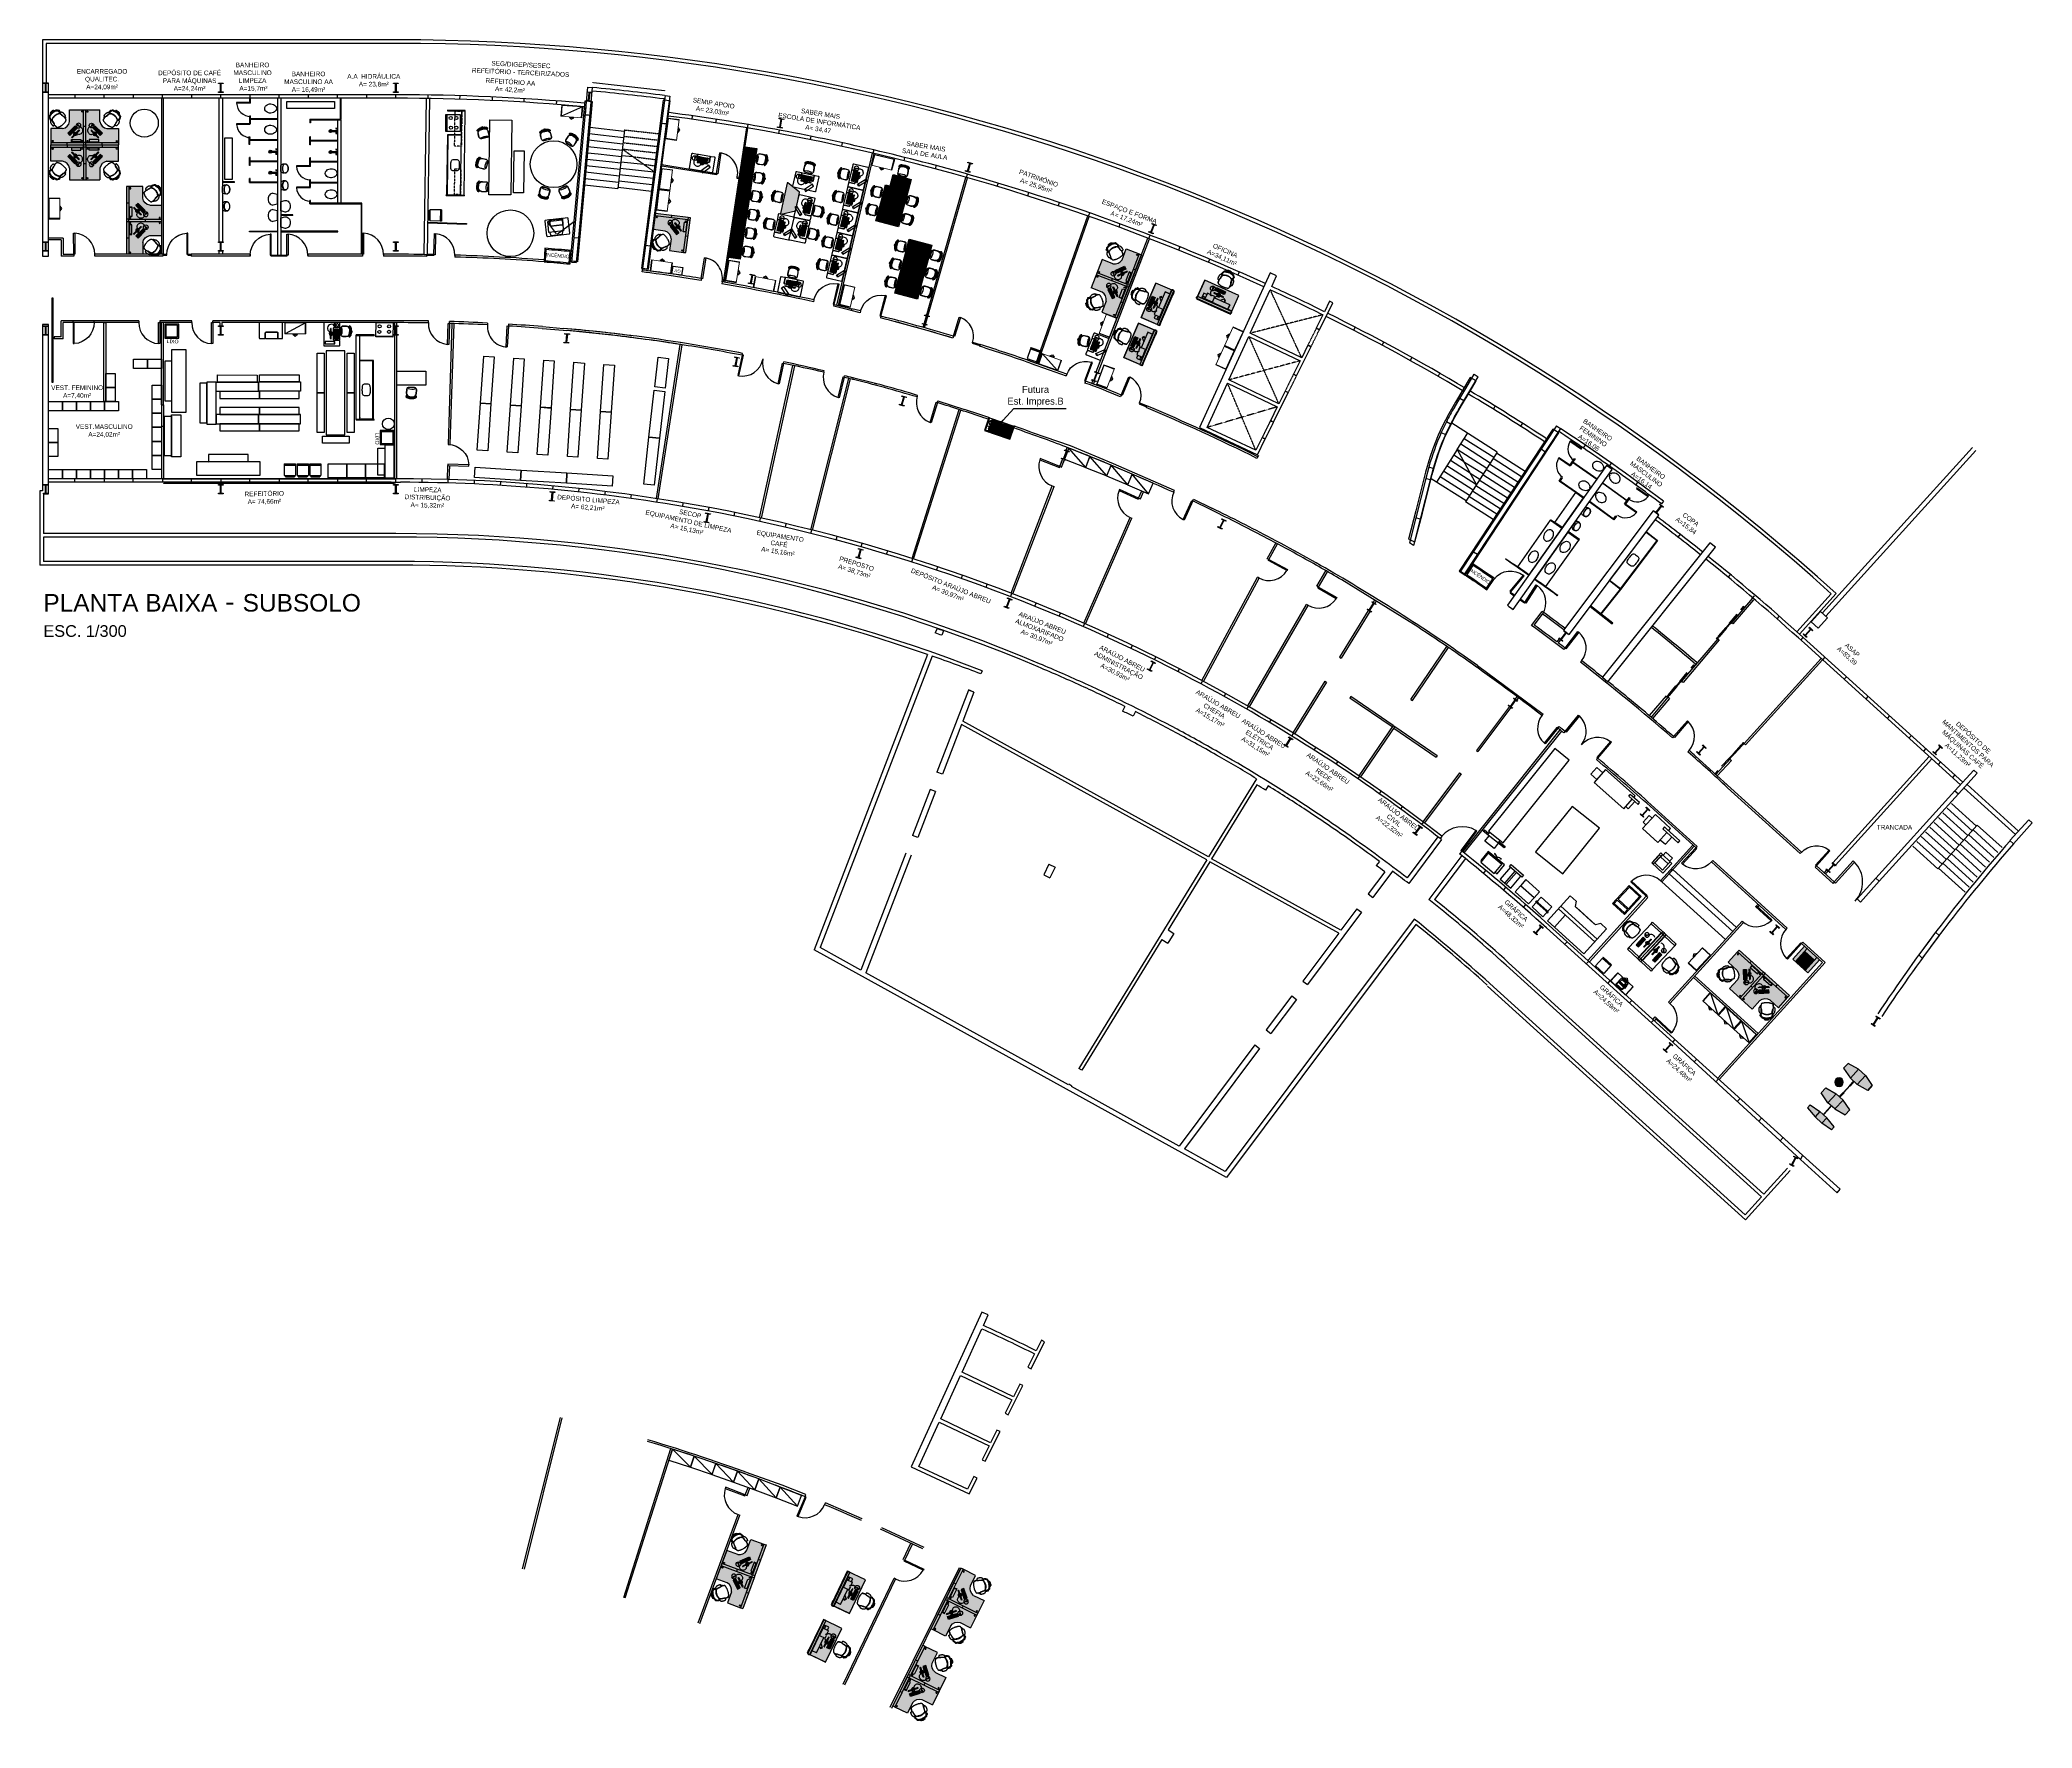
# Model space of a CAD drawing. Extents: x -15 to 8521, y -5327 to 1905.
import ezdxf
from ezdxf import colors
from ezdxf.entities.mleader import LeaderData, LeaderLine
from ezdxf.math import Vec2, Vec3
from ezdxf.xclip import XClip

# ---------------------------------------------------------------- set-up
doc = ezdxf.new("R2010")
doc.units = 0
doc.header["$XCLIPFRAME"] = 2
for name, pattern in [('DASHED', [0.75, 0.5, -0.25]), ('DASHED2', [9.525, 6.35, -3.175]), ('HIDDEN', [0.375, 0.25, -0.125])]:
    doc.linetypes.add(name, pattern=pattern)
for name, color, linetype in [('AR-ARMÁRIOS', 2, 'Continuous'), ('AR-CATRACA', 2, 'Continuous'), ('AR-DIV', 2, 'Continuous'), ('AR-EQP', 1, 'Continuous'), ('AR-ESQ', 2, 'Continuous'), ('AR-EST', 4, 'Continuous'), ('AR-HTC', 254, 'Continuous'), ('AR-MOB', 2, 'Continuous'), ('AR-PAR-ALV', 5, 'Continuous'), ('AR-PIS-DSN', 2, 'Continuous'), ('AR-POR', 1, 'Continuous'), ('AR-PRJ', 1, 'HIDDEN'), ('AR-SAN', 2, 'Continuous'), ('AR-SMB', 1, 'Continuous'), ('AR-TXT', 2, 'Continuous')]:
    doc.layers.add(name, color=color, linetype=linetype)
doc.layers.add('AR-HTC-MOB', color=253, linetype='Continuous', plot=False)
doc.layers.add('AR-VWP', color=7, linetype='Continuous', plot=False)
doc.styles.add('1-125', font='stylu.ttf', dxfattribs={"height": 0.2})
doc.styles.add('ARIAL', font='arial.ttf')
doc.dimstyles.new('ISO-25', dxfattribs={"dimtxt": 2.5, "dimasz": 2.5, "dimexe": 1.25, "dimexo": 0.625, "dimtad": 1, "dimtxsty": 'Standard', "dimcen": 2.5, "dimadec": 0, "dimazin": 0, "dimtfac": 1, "dimtmove": 0, "dimatfit": 3, "dimfxl": 1, "dimarcsym": 0})

# ---------------------------------------------------------------- blocks, each defined once
blk = doc.blocks.new('_Dot')
at = {"color": 0, "linetype": 'ByBlock', "lineweight": -2}
blk.add_line((-0.5, 0), (-1, 0), dxfattribs=at)
at = {"color": 0, "linetype": 'ByBlock', "const_width": 0.5}
blk.add_lwpolyline([(-0.25, 0, 1), (0.25, 0, 1)], format="xyb", close=True, dxfattribs=at)
blk = doc.blocks.new('porta')
at = {"color": 2}
blk.add_lwpolyline([(0, 0), (0, 0.9), (0.05, 0.9), (0.05, 0)], close=True, dxfattribs=at)
at = {"color": 1}
blk.add_arc((0, 0.001), 0.9, 359.34573, 86.819, dxfattribs=at)
blk = doc.blocks.new('Hidrante')
at = {"color": 3}
blk.add_lwpolyline([(0.568, -0.049, 0.003413), (-0.569, 0.046), (-0.604, -0.533, -0.003383), (0.515, -0.627)], format="xyb", close=True, dxfattribs=at)
at = {"color": 1}
blk.add_lwpolyline([(0.514, -0.095, 0.003111), (-0.522, -0.008), (-0.551, -0.487, -0.003085), (0.47, -0.573)], format="xyb", close=True, dxfattribs=at)
at = {"color": 2, "insert": (-0.019, -0.269), "char_height": 0.15, "attachment_point": 5, "rotation": 355}
blk.add_mtext('INCÊNDIO', dxfattribs=at)
blk = doc.blocks.new('chuv-aquaplus-s')
at = {"color": 1}
blk.add_lwpolyline([(0, 0.03), (0.01, 0.03), (0.01, -0.03), (0, -0.03)], close=True, dxfattribs=at)
blk.add_lwpolyline([(0.303, -0.013), (0.01, -0.013), (0.01, 0.012), (0.303, 0.012)], dxfattribs=at)
for radius, start, end in [(0.062, 191.63129, 168.36871), (0.052, 193.90924, 166.09076), (0.0141, 62.0114, 117.77179), (0.0141, 242.22821, 297.9886)]:
    blk.add_arc((0.296, 0), radius, start, end, dxfattribs=at)
blk.add_ellipse((0.303, 0), major_axis=(0, 0.0125), ratio=0.564134, dxfattribs=at)
blk = doc.blocks.new('PORTA 2')
at = {"color": 2}
for p, q in [((61.246, -14.993), (60.579, -15.829)), ((60.616, -15.859), (61.283, -15.023)), ((61.283, -15.023), (61.246, -14.993)), ((60.616, -15.859), (60.579, -15.829))]:
    blk.add_line(p, q, dxfattribs=at)
at = {"color": 1}
blk.add_arc((60.637, -15.959), 1.142, 57.77877, 138.1806, dxfattribs=at)
blk = doc.blocks.new('PCORRE')
at = {"layer": 'AR-POR', "color": 2}
blk.add_lwpolyline([(261.526, -275.657), (261.556, -275.657), (261.556, -275.712), (261.526, -275.712)], dxfattribs=at)
for points in [[(261.526, -275.657), (261.556, -275.657), (261.556, -275.712), (261.526, -275.712)], [(261.626, -275.669), (261.556, -275.669), (261.556, -275.699), (261.626, -275.699), (262.506, -275.699), (262.506, -275.669)], [(263.326, -275.657), (263.296, -275.657), (263.296, -275.712), (263.326, -275.712)]]:
    blk.add_lwpolyline(points, close=True, dxfattribs=at)
at = {"layer": 'AR-POR', "color": 252, "linetype": 'DASHED'}
for points in [[(261.556, -275.657), (261.596, -275.657)], [(261.646, -275.657), (263.326, -275.657), (263.326, -275.707)], [(261.646, -275.712), (263.326, -275.712), (263.326, -275.662)], [(261.556, -275.712), (261.596, -275.712)]]:
    blk.add_lwpolyline(points, dxfattribs=at)
blk = doc.blocks.new('COMPUTADOR')
at = {"color": 1}
for p, q in [((0.206, 0.532), (0.206, 0.502)), ((0.495, 0.214), (0.206, 0.502)), ((0.525, 0.214), (0.495, 0.214))]:
    blk.add_line(p, q, dxfattribs=at)
at = {"color": 2}
for p, q in [((0.23, 0.726), (0.248, 0.744)), ((0.269, 0.723), (0.238, 0.754)), ((0.241, 0.715), (0.259, 0.733)), ((0.259, 0.733), (0.241, 0.715)), ((0.52, 0.129), (0.52, 0.029))]:
    blk.add_line(p, q, dxfattribs=at)
at = {"color": 253}
for p, q in [((0.317, 0.615), (0.311, 0.609)), ((0.311, 0.607), (0.351, 0.567)), ((0.359, 0.575), (0.319, 0.615)), ((0.353, 0.567), (0.359, 0.573)), ((0.462, 0.596), (0.465, 0.593)), ((0.483, 0.568), (0.465, 0.55)), ((0.465, 0.548), (0.494, 0.519)), ((0.471, 0.604), (0.474, 0.601)), ((0.515, 0.539), (0.486, 0.568)), ((0.497, 0.519), (0.515, 0.537)), ((0.525, 0.52), (0.528, 0.523)), ((0.533, 0.528), (0.539, 0.534)), ((0.533, 0.525), (0.652, 0.406)), ((0.541, 0.534), (0.661, 0.414)), ((0.647, 0.398), (0.65, 0.401)), ((0.655, 0.406), (0.661, 0.412))]:
    blk.add_line(p, q, dxfattribs=at)
at = {"color": 2}
for points in [[(0.13, 0.029), (0.54, 0.029), (0.54, 0.129), (0.13, 0.129)], [(0.534, 0.223), (0.215, 0.541), (0.206, 0.532), (0.525, 0.214)]]:
    blk.add_lwpolyline(points, close=True, dxfattribs=at)
blk.add_lwpolyline([(0.271, 0.77, 0.414214), (0.253, 0.77), (0.229, 0.745, 0.414214), (0.229, 0.727), (0.242, 0.714, 0.414214), (0.26, 0.714), (0.284, 0.738, 0.414214), (0.284, 0.756)], format="xyb", close=True, dxfattribs=at)
at = {"color": 1}
blk.add_lwpolyline([(0.387, 0.706), (0.693, 0.4), (0.599, 0.306), (0.293, 0.612)], close=True, dxfattribs=at)
at = {"color": 253}
for points in [[(0.344, 0.626), (0.351, 0.632, 0.414214), (0.351, 0.634), (0.344, 0.641, 0.414214), (0.342, 0.641), (0.336, 0.634, 0.414214), (0.336, 0.632), (0.342, 0.626, 0.414214)], [(0.356, 0.637), (0.362, 0.643, 0.414214), (0.362, 0.646), (0.356, 0.652, 0.414214), (0.353, 0.652), (0.347, 0.646, 0.414214), (0.347, 0.643), (0.353, 0.637, 0.414214)], [(0.356, 0.614), (0.362, 0.62, 0.414214), (0.362, 0.623), (0.356, 0.629, 0.414214), (0.353, 0.629), (0.347, 0.623, 0.414214), (0.347, 0.62), (0.353, 0.614, 0.414214)], [(0.367, 0.648), (0.373, 0.654, 0.414214), (0.373, 0.657), (0.367, 0.663, 0.414214), (0.364, 0.663), (0.358, 0.657, 0.414214), (0.358, 0.654), (0.364, 0.648, 0.414214)], [(0.367, 0.626), (0.373, 0.632, 0.414214), (0.373, 0.634), (0.367, 0.641, 0.414214), (0.364, 0.641), (0.358, 0.634, 0.414214), (0.358, 0.632), (0.364, 0.626, 0.414214)], [(0.367, 0.603), (0.373, 0.609, 0.414214), (0.373, 0.612), (0.367, 0.618, 0.414214), (0.364, 0.618), (0.358, 0.612, 0.414214), (0.358, 0.609), (0.364, 0.603, 0.414214)], [(0.376, 0.544), (0.382, 0.55, 0.414214), (0.382, 0.553), (0.376, 0.559, 0.414214), (0.373, 0.559), (0.367, 0.553, 0.414214), (0.367, 0.55), (0.373, 0.544, 0.414214)], [(0.378, 0.66), (0.385, 0.666, 0.414214), (0.385, 0.668), (0.378, 0.675, 0.414214), (0.376, 0.675), (0.37, 0.668, 0.414214), (0.37, 0.666), (0.376, 0.66, 0.414214)], [(0.378, 0.637), (0.385, 0.643, 0.414214), (0.385, 0.646), (0.378, 0.652, 0.414214), (0.376, 0.652), (0.37, 0.646, 0.414214), (0.37, 0.643), (0.376, 0.637, 0.414214)], [(0.378, 0.614), (0.385, 0.62, 0.414214), (0.385, 0.623), (0.378, 0.629, 0.414214), (0.376, 0.629), (0.37, 0.623, 0.414214), (0.37, 0.62), (0.376, 0.614, 0.414214)], [(0.378, 0.592), (0.385, 0.598, 0.414214), (0.385, 0.601), (0.378, 0.607, 0.414214), (0.376, 0.607), (0.37, 0.601, 0.414214), (0.37, 0.598), (0.376, 0.592, 0.414214)], [(0.387, 0.533), (0.394, 0.539, 0.414214), (0.394, 0.542), (0.387, 0.548, 0.414214), (0.385, 0.548), (0.379, 0.542, 0.414214), (0.379, 0.539), (0.385, 0.533, 0.414214)], [(0.39, 0.671), (0.396, 0.677, 0.414214), (0.396, 0.68), (0.39, 0.686, 0.414214), (0.387, 0.686), (0.381, 0.68, 0.414214), (0.381, 0.677), (0.387, 0.671, 0.414214)], [(0.39, 0.648), (0.396, 0.654, 0.414214), (0.396, 0.657), (0.39, 0.663, 0.414214), (0.387, 0.663), (0.381, 0.657, 0.414214), (0.381, 0.654), (0.387, 0.648, 0.414214)], [(0.39, 0.626), (0.396, 0.632, 0.414214), (0.396, 0.634), (0.39, 0.641, 0.414214), (0.387, 0.641), (0.381, 0.634, 0.414214), (0.381, 0.632), (0.387, 0.626, 0.414214)], [(0.39, 0.603), (0.396, 0.609, 0.414214), (0.396, 0.612), (0.39, 0.618, 0.414214), (0.387, 0.618), (0.381, 0.612, 0.414214), (0.381, 0.609), (0.387, 0.603, 0.414214)], [(0.399, 0.522), (0.405, 0.528, 0.414214), (0.405, 0.531), (0.399, 0.537, 0.414214), (0.396, 0.537), (0.39, 0.531, 0.414214), (0.39, 0.528), (0.396, 0.522, 0.414214)], [(0.4, 0.569), (0.407, 0.575, 0.414214), (0.407, 0.578), (0.4, 0.584, 0.414214), (0.398, 0.584), (0.392, 0.578, 0.414214), (0.392, 0.575), (0.398, 0.569, 0.414214)], [(0.401, 0.66), (0.407, 0.666, 0.414214), (0.407, 0.668), (0.401, 0.675, 0.414214), (0.398, 0.675), (0.392, 0.668, 0.414214), (0.392, 0.666), (0.398, 0.66, 0.414214)], [(0.401, 0.637), (0.407, 0.643, 0.414214), (0.407, 0.646), (0.401, 0.652, 0.414214), (0.398, 0.652), (0.392, 0.646, 0.414214), (0.392, 0.643), (0.398, 0.637, 0.414214)], [(0.401, 0.614), (0.407, 0.62, 0.414214), (0.407, 0.623), (0.401, 0.629, 0.414214), (0.398, 0.629), (0.392, 0.623, 0.414214), (0.392, 0.62), (0.398, 0.614, 0.414214)], [(0.412, 0.558), (0.418, 0.564, 0.414214), (0.418, 0.567), (0.412, 0.573, 0.414214), (0.409, 0.573), (0.403, 0.567, 0.414214), (0.403, 0.564), (0.409, 0.558, 0.414214)], [(0.412, 0.648), (0.418, 0.654, 0.414214), (0.418, 0.657), (0.412, 0.663, 0.414214), (0.41, 0.663), (0.404, 0.657, 0.414214), (0.404, 0.654), (0.41, 0.648, 0.414214)], [(0.412, 0.626), (0.418, 0.632, 0.414214), (0.418, 0.634), (0.412, 0.641, 0.414214), (0.41, 0.641), (0.404, 0.634, 0.414214), (0.404, 0.632), (0.41, 0.626, 0.414214)], [(0.414, 0.584), (0.421, 0.59, 0.414214), (0.421, 0.592), (0.414, 0.599, 0.414214), (0.412, 0.599), (0.406, 0.592, 0.414214), (0.406, 0.59), (0.412, 0.584, 0.414214)], [(0.424, 0.637), (0.43, 0.643, 0.414214), (0.43, 0.646), (0.424, 0.652, 0.414214), (0.421, 0.652), (0.415, 0.646, 0.414214), (0.415, 0.643), (0.421, 0.637, 0.414214)], [(0.423, 0.547), (0.429, 0.553, 0.414214), (0.429, 0.555), (0.423, 0.561, 0.414214), (0.42, 0.561), (0.414, 0.555, 0.414214), (0.414, 0.553), (0.42, 0.547, 0.414214)], [(0.426, 0.572), (0.432, 0.578, 0.414214), (0.432, 0.581), (0.426, 0.587, 0.414214), (0.423, 0.587), (0.417, 0.581, 0.414214), (0.417, 0.578), (0.423, 0.572, 0.414214)], [(0.427, 0.494), (0.433, 0.5, 0.414214), (0.433, 0.503), (0.427, 0.509, 0.414214), (0.424, 0.509), (0.418, 0.503, 0.414214), (0.418, 0.5), (0.424, 0.494, 0.414214)], [(0.434, 0.604), (0.44, 0.61, 0.414214), (0.44, 0.613), (0.434, 0.619, 0.414214), (0.432, 0.619), (0.425, 0.613, 0.414214), (0.425, 0.61), (0.432, 0.604, 0.414214)], [(0.437, 0.561), (0.443, 0.567, 0.414214), (0.443, 0.57), (0.437, 0.576, 0.414214), (0.434, 0.576), (0.428, 0.57, 0.414214), (0.428, 0.567), (0.434, 0.561, 0.414214)], [(0.438, 0.482), (0.444, 0.489, 0.414214), (0.444, 0.491), (0.438, 0.497, 0.414214), (0.436, 0.497), (0.43, 0.491, 0.414214), (0.43, 0.489), (0.436, 0.482, 0.414214)], [(0.44, 0.508), (0.446, 0.514, 0.414214), (0.446, 0.517), (0.44, 0.523, 0.414214), (0.437, 0.523), (0.431, 0.517, 0.414214), (0.431, 0.514), (0.437, 0.508, 0.414214)], [(0.446, 0.615), (0.452, 0.621, 0.414214), (0.452, 0.624), (0.446, 0.63, 0.414214), (0.443, 0.63), (0.437, 0.624, 0.414214), (0.437, 0.621), (0.443, 0.615, 0.414214)], [(0.446, 0.593), (0.452, 0.599, 0.414214), (0.452, 0.601), (0.446, 0.607, 0.414214), (0.443, 0.607), (0.437, 0.601, 0.414214), (0.437, 0.599), (0.443, 0.593, 0.414214)], [(0.45, 0.471), (0.456, 0.477, 0.414214), (0.456, 0.48), (0.45, 0.486, 0.414214), (0.447, 0.486), (0.441, 0.48, 0.414214), (0.441, 0.477), (0.447, 0.471, 0.414214)], [(0.451, 0.519), (0.457, 0.525, 0.414214), (0.457, 0.528), (0.451, 0.534, 0.414214), (0.449, 0.534), (0.443, 0.528, 0.414214), (0.443, 0.525), (0.449, 0.519, 0.414214)], [(0.451, 0.497), (0.457, 0.503, 0.414214), (0.457, 0.505), (0.451, 0.511, 0.414214), (0.449, 0.511), (0.443, 0.505, 0.414214), (0.443, 0.503), (0.449, 0.497, 0.414214)], [(0.457, 0.604), (0.463, 0.61, 0.414214), (0.463, 0.613), (0.457, 0.619, 0.414214), (0.454, 0.619), (0.448, 0.613, 0.414214), (0.448, 0.61), (0.454, 0.604, 0.414214)], [(0.457, 0.581), (0.463, 0.587, 0.414214), (0.463, 0.59), (0.457, 0.596, 0.414214), (0.454, 0.596), (0.448, 0.59, 0.414214), (0.448, 0.587), (0.454, 0.581, 0.414214)], [(0.461, 0.46), (0.467, 0.466, 0.414214), (0.467, 0.469), (0.461, 0.475, 0.414214), (0.458, 0.475), (0.452, 0.469, 0.414214), (0.452, 0.466), (0.458, 0.46, 0.414214)], [(0.463, 0.53), (0.469, 0.537, 0.414214), (0.469, 0.539), (0.463, 0.545, 0.414214), (0.46, 0.545), (0.454, 0.539, 0.414214), (0.454, 0.537), (0.46, 0.53, 0.414214)], [(0.463, 0.508), (0.469, 0.514, 0.414214), (0.469, 0.517), (0.463, 0.523, 0.414214), (0.46, 0.523), (0.454, 0.517, 0.414214), (0.454, 0.514), (0.46, 0.508, 0.414214)], [(0.463, 0.485), (0.469, 0.491, 0.414214), (0.469, 0.494), (0.463, 0.5, 0.414214), (0.46, 0.5), (0.454, 0.494, 0.414214), (0.454, 0.491), (0.46, 0.485, 0.414214)], [(0.468, 0.593), (0.474, 0.599, 0.414214), (0.474, 0.601), (0.468, 0.607, 0.414214), (0.465, 0.607), (0.459, 0.601, 0.414214), (0.459, 0.599), (0.465, 0.593, 0.414214)], [(0.472, 0.449), (0.478, 0.455, 0.414214), (0.478, 0.457), (0.472, 0.463, 0.414214), (0.47, 0.463), (0.464, 0.457, 0.414214), (0.464, 0.455), (0.47, 0.449, 0.414214)], [(0.474, 0.519), (0.48, 0.525, 0.414214), (0.48, 0.528), (0.474, 0.534, 0.414214), (0.471, 0.534), (0.465, 0.528, 0.414214), (0.465, 0.525), (0.471, 0.519, 0.414214)], [(0.474, 0.497), (0.48, 0.503, 0.414214), (0.48, 0.505), (0.474, 0.511, 0.414214), (0.471, 0.511), (0.465, 0.505, 0.414214), (0.465, 0.503), (0.471, 0.497, 0.414214)], [(0.474, 0.474), (0.48, 0.48, 0.414214), (0.48, 0.483), (0.474, 0.489, 0.414214), (0.471, 0.489), (0.465, 0.483, 0.414214), (0.465, 0.48), (0.471, 0.474, 0.414214)], [(0.484, 0.437), (0.49, 0.443, 0.414214), (0.49, 0.446), (0.484, 0.452, 0.414214), (0.481, 0.452), (0.475, 0.446, 0.414214), (0.475, 0.443), (0.481, 0.437, 0.414214)], [(0.485, 0.508), (0.491, 0.514, 0.414214), (0.491, 0.517), (0.485, 0.523, 0.414214), (0.483, 0.523), (0.477, 0.517, 0.414214), (0.477, 0.514), (0.483, 0.508, 0.414214)], [(0.485, 0.485), (0.491, 0.491, 0.414214), (0.491, 0.494), (0.485, 0.5, 0.414214), (0.483, 0.5), (0.477, 0.494, 0.414214), (0.477, 0.491), (0.483, 0.485, 0.414214)], [(0.485, 0.463), (0.491, 0.469, 0.414214), (0.491, 0.471), (0.485, 0.478, 0.414214), (0.483, 0.478), (0.477, 0.471, 0.414214), (0.477, 0.469), (0.483, 0.463, 0.414214)], [(0.495, 0.426), (0.501, 0.432, 0.414214), (0.501, 0.435), (0.495, 0.441, 0.414214), (0.492, 0.441), (0.486, 0.435, 0.414214), (0.486, 0.432), (0.492, 0.426, 0.414214)], [(0.497, 0.497), (0.503, 0.503, 0.414214), (0.503, 0.505), (0.497, 0.511, 0.414214), (0.494, 0.511), (0.488, 0.505, 0.414214), (0.488, 0.503), (0.494, 0.497, 0.414214)], [(0.497, 0.474), (0.503, 0.48, 0.414214), (0.503, 0.483), (0.497, 0.489, 0.414214), (0.494, 0.489), (0.488, 0.483, 0.414214), (0.488, 0.48), (0.494, 0.474, 0.414214)], [(0.497, 0.451), (0.503, 0.457, 0.414214), (0.503, 0.46), (0.497, 0.466, 0.414214), (0.494, 0.466), (0.488, 0.46, 0.414214), (0.488, 0.457), (0.494, 0.451, 0.414214)], [(0.506, 0.415), (0.512, 0.421, 0.414214), (0.512, 0.423), (0.506, 0.43, 0.414214), (0.504, 0.43), (0.497, 0.423, 0.414214), (0.497, 0.421), (0.504, 0.415, 0.414214)], [(0.508, 0.508), (0.514, 0.514, 0.414214), (0.514, 0.517), (0.508, 0.523, 0.414214), (0.505, 0.523), (0.499, 0.517, 0.414214), (0.499, 0.514), (0.505, 0.508, 0.414214)], [(0.508, 0.485), (0.514, 0.491, 0.414214), (0.514, 0.494), (0.508, 0.5, 0.414214), (0.505, 0.5), (0.499, 0.494, 0.414214), (0.499, 0.491), (0.505, 0.485, 0.414214)], [(0.508, 0.463), (0.514, 0.469, 0.414214), (0.514, 0.471), (0.508, 0.478, 0.414214), (0.505, 0.478), (0.499, 0.471, 0.414214), (0.499, 0.469), (0.505, 0.463, 0.414214)], [(0.508, 0.44), (0.514, 0.446, 0.414214), (0.514, 0.449), (0.508, 0.455, 0.414214), (0.505, 0.455), (0.499, 0.449, 0.414214), (0.499, 0.446), (0.505, 0.44, 0.414214)], [(0.518, 0.403), (0.524, 0.409, 0.414214), (0.524, 0.412), (0.518, 0.418, 0.414214), (0.515, 0.418), (0.509, 0.412, 0.414214), (0.509, 0.409), (0.515, 0.403, 0.414214)], [(0.519, 0.519), (0.525, 0.525, 0.414214), (0.525, 0.528), (0.519, 0.534, 0.414214), (0.517, 0.534), (0.51, 0.528, 0.414214), (0.51, 0.525), (0.517, 0.519, 0.414214)], [(0.519, 0.497), (0.525, 0.503, 0.414214), (0.525, 0.505), (0.519, 0.511, 0.414214), (0.517, 0.511), (0.51, 0.505, 0.414214), (0.51, 0.503), (0.517, 0.497, 0.414214)], [(0.519, 0.474), (0.525, 0.48, 0.414214), (0.525, 0.483), (0.519, 0.489, 0.414214), (0.517, 0.489), (0.51, 0.483, 0.414214), (0.51, 0.48), (0.517, 0.474, 0.414214)], [(0.519, 0.451), (0.525, 0.457, 0.414214), (0.525, 0.46), (0.519, 0.466, 0.414214), (0.517, 0.466), (0.51, 0.46, 0.414214), (0.51, 0.457), (0.517, 0.451, 0.414214)], [(0.519, 0.429), (0.525, 0.435, 0.414214), (0.525, 0.437), (0.519, 0.444, 0.414214), (0.517, 0.444), (0.51, 0.437, 0.414214), (0.51, 0.435), (0.517, 0.429, 0.414214)], [(0.529, 0.392), (0.535, 0.398, 0.414214), (0.535, 0.401), (0.529, 0.407, 0.414214), (0.526, 0.407), (0.52, 0.401, 0.414214), (0.52, 0.398), (0.526, 0.392, 0.414214)], [(0.531, 0.508), (0.537, 0.514, 0.414214), (0.537, 0.517), (0.531, 0.523, 0.414214), (0.528, 0.523), (0.522, 0.517, 0.414214), (0.522, 0.514), (0.528, 0.508, 0.414214)], [(0.531, 0.485), (0.537, 0.491, 0.414214), (0.537, 0.494), (0.531, 0.5, 0.414214), (0.528, 0.5), (0.522, 0.494, 0.414214), (0.522, 0.491), (0.528, 0.485, 0.414214)], [(0.531, 0.463), (0.537, 0.469, 0.414214), (0.537, 0.471), (0.531, 0.478, 0.414214), (0.528, 0.478), (0.522, 0.471, 0.414214), (0.522, 0.469), (0.528, 0.463, 0.414214)], [(0.531, 0.44), (0.537, 0.446, 0.414214), (0.537, 0.449), (0.531, 0.455, 0.414214), (0.528, 0.455), (0.522, 0.449, 0.414214), (0.522, 0.446), (0.528, 0.44, 0.414214)], [(0.531, 0.417), (0.537, 0.423, 0.414214), (0.537, 0.426), (0.531, 0.432, 0.414214), (0.528, 0.432), (0.522, 0.426, 0.414214), (0.522, 0.423), (0.528, 0.417, 0.414214)], [(0.54, 0.381), (0.546, 0.387, 0.414214), (0.546, 0.389), (0.54, 0.396, 0.414214), (0.537, 0.396), (0.531, 0.389, 0.414214), (0.531, 0.387), (0.537, 0.381, 0.414214)], [(0.542, 0.497), (0.548, 0.503, 0.414214), (0.548, 0.505), (0.542, 0.511, 0.414214), (0.539, 0.511), (0.533, 0.505, 0.414214), (0.533, 0.503), (0.539, 0.497, 0.414214)], [(0.542, 0.474), (0.548, 0.48, 0.414214), (0.548, 0.483), (0.542, 0.489, 0.414214), (0.539, 0.489), (0.533, 0.483, 0.414214), (0.533, 0.48), (0.539, 0.474, 0.414214)], [(0.542, 0.451), (0.548, 0.457, 0.414214), (0.548, 0.46), (0.542, 0.466, 0.414214), (0.539, 0.466), (0.533, 0.46, 0.414214), (0.533, 0.457), (0.539, 0.451, 0.414214)], [(0.542, 0.429), (0.548, 0.435, 0.414214), (0.548, 0.437), (0.542, 0.444, 0.414214), (0.539, 0.444), (0.533, 0.437, 0.414214), (0.533, 0.435), (0.539, 0.429, 0.414214)], [(0.542, 0.406), (0.548, 0.412, 0.414214), (0.548, 0.415), (0.542, 0.421, 0.414214), (0.539, 0.421), (0.533, 0.415, 0.414214), (0.533, 0.412), (0.539, 0.406, 0.414214)], [(0.551, 0.369), (0.558, 0.375, 0.414214), (0.558, 0.378), (0.551, 0.384, 0.414214), (0.549, 0.384), (0.543, 0.378, 0.414214), (0.543, 0.375), (0.549, 0.369, 0.414214)], [(0.553, 0.485), (0.559, 0.491, 0.414214), (0.559, 0.494), (0.553, 0.5, 0.414214), (0.551, 0.5), (0.544, 0.494, 0.414214), (0.544, 0.491), (0.551, 0.485, 0.414214)], [(0.553, 0.463), (0.559, 0.469, 0.414214), (0.559, 0.471), (0.553, 0.478, 0.414214), (0.551, 0.478), (0.544, 0.471, 0.414214), (0.544, 0.469), (0.551, 0.463, 0.414214)], [(0.553, 0.44), (0.559, 0.446, 0.414214), (0.559, 0.449), (0.553, 0.455, 0.414214), (0.551, 0.455), (0.544, 0.449, 0.414214), (0.544, 0.446), (0.551, 0.44, 0.414214)], [(0.553, 0.417), (0.559, 0.423, 0.414214), (0.559, 0.426), (0.553, 0.432, 0.414214), (0.551, 0.432), (0.544, 0.426, 0.414214), (0.544, 0.423), (0.551, 0.417, 0.414214)], [(0.553, 0.395), (0.559, 0.401, 0.414214), (0.559, 0.404), (0.553, 0.41, 0.414214), (0.551, 0.41), (0.544, 0.404, 0.414214), (0.544, 0.401), (0.551, 0.395, 0.414214)], [(0.563, 0.358), (0.569, 0.364, 0.414214), (0.569, 0.367), (0.563, 0.373, 0.414214), (0.56, 0.373), (0.554, 0.367, 0.414214), (0.554, 0.364), (0.56, 0.358, 0.414214)], [(0.564, 0.474), (0.571, 0.48, 0.414214), (0.571, 0.483), (0.564, 0.489, 0.414214), (0.562, 0.489), (0.556, 0.483, 0.414214), (0.556, 0.48), (0.562, 0.474, 0.414214)], [(0.564, 0.451), (0.571, 0.457, 0.414214), (0.571, 0.46), (0.564, 0.466, 0.414214), (0.562, 0.466), (0.556, 0.46, 0.414214), (0.556, 0.457), (0.562, 0.451, 0.414214)], [(0.564, 0.429), (0.571, 0.435, 0.414214), (0.571, 0.437), (0.564, 0.444, 0.414214), (0.562, 0.444), (0.556, 0.437, 0.414214), (0.556, 0.435), (0.562, 0.429, 0.414214)], [(0.564, 0.406), (0.571, 0.412, 0.414214), (0.571, 0.415), (0.564, 0.421, 0.414214), (0.562, 0.421), (0.556, 0.415, 0.414214), (0.556, 0.412), (0.562, 0.406, 0.414214)], [(0.564, 0.383), (0.571, 0.39, 0.414214), (0.571, 0.392), (0.564, 0.398, 0.414214), (0.562, 0.398), (0.556, 0.392, 0.414214), (0.556, 0.39), (0.562, 0.383, 0.414214)], [(0.574, 0.347), (0.58, 0.353, 0.414214), (0.58, 0.356), (0.574, 0.362, 0.414214), (0.571, 0.362), (0.565, 0.356, 0.414214), (0.565, 0.353), (0.571, 0.347, 0.414214)], [(0.576, 0.463), (0.582, 0.469, 0.414214), (0.582, 0.471), (0.576, 0.478, 0.414214), (0.573, 0.478), (0.567, 0.471, 0.414214), (0.567, 0.469), (0.573, 0.463, 0.414214)], [(0.576, 0.44), (0.582, 0.446, 0.414214), (0.582, 0.449), (0.576, 0.455, 0.414214), (0.573, 0.455), (0.567, 0.449, 0.414214), (0.567, 0.446), (0.573, 0.44, 0.414214)], [(0.576, 0.417), (0.582, 0.423, 0.414214), (0.582, 0.426), (0.576, 0.432, 0.414214), (0.573, 0.432), (0.567, 0.426, 0.414214), (0.567, 0.423), (0.573, 0.417, 0.414214)], [(0.576, 0.395), (0.582, 0.401, 0.414214), (0.582, 0.404), (0.576, 0.41, 0.414214), (0.573, 0.41), (0.567, 0.404, 0.414214), (0.567, 0.401), (0.573, 0.395, 0.414214)], [(0.576, 0.372), (0.582, 0.378, 0.414214), (0.582, 0.381), (0.576, 0.387, 0.414214), (0.573, 0.387), (0.567, 0.381, 0.414214), (0.567, 0.378), (0.573, 0.372, 0.414214)], [(0.585, 0.335), (0.592, 0.342, 0.414214), (0.592, 0.344), (0.585, 0.35, 0.414214), (0.583, 0.35), (0.577, 0.344, 0.414214), (0.577, 0.342), (0.583, 0.335, 0.414214)], [(0.587, 0.451), (0.593, 0.457, 0.414214), (0.593, 0.46), (0.587, 0.466, 0.414214), (0.584, 0.466), (0.578, 0.46, 0.414214), (0.578, 0.457), (0.584, 0.451, 0.414214)], [(0.587, 0.429), (0.593, 0.435, 0.414214), (0.593, 0.437), (0.587, 0.444, 0.414214), (0.584, 0.444), (0.578, 0.437, 0.414214), (0.578, 0.435), (0.584, 0.429, 0.414214)], [(0.587, 0.406), (0.593, 0.412, 0.414214), (0.593, 0.415), (0.587, 0.421, 0.414214), (0.584, 0.421), (0.578, 0.415, 0.414214), (0.578, 0.412), (0.584, 0.406, 0.414214)], [(0.587, 0.383), (0.593, 0.39, 0.414214), (0.593, 0.392), (0.587, 0.398, 0.414214), (0.584, 0.398), (0.578, 0.392, 0.414214), (0.578, 0.39), (0.584, 0.383, 0.414214)], [(0.587, 0.361), (0.593, 0.367, 0.414214), (0.593, 0.37), (0.587, 0.376, 0.414214), (0.584, 0.376), (0.578, 0.37, 0.414214), (0.578, 0.367), (0.584, 0.361, 0.414214)], [(0.597, 0.324), (0.603, 0.33, 0.414214), (0.603, 0.333), (0.597, 0.339, 0.414214), (0.594, 0.339), (0.588, 0.333, 0.414214), (0.588, 0.33), (0.594, 0.324, 0.414214)], [(0.598, 0.44), (0.605, 0.446, 0.414214), (0.605, 0.449), (0.598, 0.455, 0.414214), (0.596, 0.455), (0.59, 0.449, 0.414214), (0.59, 0.446), (0.596, 0.44, 0.414214)], [(0.598, 0.417), (0.605, 0.423, 0.414214), (0.605, 0.426), (0.598, 0.432, 0.414214), (0.596, 0.432), (0.59, 0.426, 0.414214), (0.59, 0.423), (0.596, 0.417, 0.414214)], [(0.598, 0.395), (0.605, 0.401, 0.414214), (0.605, 0.404), (0.598, 0.41, 0.414214), (0.596, 0.41), (0.59, 0.404, 0.414214), (0.59, 0.401), (0.596, 0.395, 0.414214)], [(0.598, 0.372), (0.605, 0.378, 0.414214), (0.605, 0.381), (0.598, 0.387, 0.414214), (0.596, 0.387), (0.59, 0.381, 0.414214), (0.59, 0.378), (0.596, 0.372, 0.414214)], [(0.598, 0.349), (0.605, 0.356, 0.414214), (0.605, 0.358), (0.598, 0.364, 0.414214), (0.596, 0.364), (0.59, 0.358, 0.414214), (0.59, 0.356), (0.596, 0.349, 0.414214)], [(0.61, 0.429), (0.616, 0.435, 0.414214), (0.616, 0.437), (0.61, 0.444, 0.414214), (0.607, 0.444), (0.601, 0.437, 0.414214), (0.601, 0.435), (0.607, 0.429, 0.414214)], [(0.61, 0.406), (0.616, 0.412, 0.414214), (0.616, 0.415), (0.61, 0.421, 0.414214), (0.607, 0.421), (0.601, 0.415, 0.414214), (0.601, 0.412), (0.607, 0.406, 0.414214)], [(0.61, 0.383), (0.616, 0.39, 0.414214), (0.616, 0.392), (0.61, 0.398, 0.414214), (0.607, 0.398), (0.601, 0.392, 0.414214), (0.601, 0.39), (0.607, 0.383, 0.414214)], [(0.61, 0.361), (0.616, 0.367, 0.414214), (0.616, 0.37), (0.61, 0.376, 0.414214), (0.607, 0.376), (0.601, 0.37, 0.414214), (0.601, 0.367), (0.607, 0.361, 0.414214)], [(0.61, 0.338), (0.616, 0.344, 0.414214), (0.616, 0.347), (0.61, 0.353, 0.414214), (0.607, 0.353), (0.601, 0.347, 0.414214), (0.601, 0.344), (0.607, 0.338, 0.414214)], [(0.621, 0.417), (0.627, 0.423, 0.414214), (0.627, 0.426), (0.621, 0.432, 0.414214), (0.618, 0.432), (0.612, 0.426, 0.414214), (0.612, 0.423), (0.618, 0.417, 0.414214)], [(0.621, 0.395), (0.627, 0.401, 0.414214), (0.627, 0.404), (0.621, 0.41, 0.414214), (0.618, 0.41), (0.612, 0.404, 0.414214), (0.612, 0.401), (0.618, 0.395, 0.414214)], [(0.621, 0.372), (0.627, 0.378, 0.414214), (0.627, 0.381), (0.621, 0.387, 0.414214), (0.618, 0.387), (0.612, 0.381, 0.414214), (0.612, 0.378), (0.618, 0.372, 0.414214)], [(0.621, 0.349), (0.627, 0.356, 0.414214), (0.627, 0.358), (0.621, 0.364, 0.414214), (0.618, 0.364), (0.612, 0.358, 0.414214), (0.612, 0.356), (0.618, 0.349, 0.414214)], [(0.632, 0.406), (0.638, 0.412, 0.414214), (0.638, 0.415), (0.632, 0.421, 0.414214), (0.63, 0.421), (0.624, 0.415, 0.414214), (0.624, 0.412), (0.63, 0.406, 0.414214)], [(0.632, 0.383), (0.638, 0.39, 0.414214), (0.638, 0.392), (0.632, 0.398, 0.414214), (0.63, 0.398), (0.624, 0.392, 0.414214), (0.624, 0.39), (0.63, 0.383, 0.414214)], [(0.632, 0.361), (0.638, 0.367, 0.414214), (0.638, 0.37), (0.632, 0.376, 0.414214), (0.63, 0.376), (0.624, 0.37, 0.414214), (0.624, 0.367), (0.63, 0.361, 0.414214)], [(0.644, 0.395), (0.65, 0.401, 0.414214), (0.65, 0.404), (0.644, 0.41, 0.414214), (0.641, 0.41), (0.635, 0.404, 0.414214), (0.635, 0.401), (0.641, 0.395, 0.414214)], [(0.644, 0.372), (0.65, 0.378, 0.414214), (0.65, 0.381), (0.644, 0.387, 0.414214), (0.641, 0.387), (0.635, 0.381, 0.414214), (0.635, 0.378), (0.641, 0.372, 0.414214)], [(0.655, 0.383), (0.661, 0.39, 0.414214), (0.661, 0.392), (0.655, 0.398, 0.414214), (0.652, 0.398), (0.646, 0.392, 0.414214), (0.646, 0.39), (0.652, 0.383, 0.414214)]]:
    blk.add_lwpolyline(points, format="xyb", close=True, dxfattribs=at)
at = {"color": 1}
blk.add_circle((0.228, 0.729), 0.1, dxfattribs=at)
for centre, radius, start, end in [((0.217, 0.519), 0.162, 109.56999, 214.27229), ((0.209, 0.49), 0.141, 206.42469, 317.84107), ((0.134, 0.792), 0.123, 283.37011, 324.95446), ((0.366, 0.373), 0.075, 151.42994, 298.57006), ((0.366, 0.373), 0.075, 324.59407, 125.40593), ((0.366, 0.373), 0.025, 193.05194, 256.94806), ((0.366, 0.373), 0.025, 345, 105)]:
    blk.add_arc(centre, radius, start, end, dxfattribs=at)
at = {"color": 253}
for centre, start, end in [((0.312, 0.608), 135, 225), ((0.318, 0.614), 45, 135), ((0.352, 0.568), 225, 315), ((0.358, 0.574), 315, 45), ((0.466, 0.549), 135, 225), ((0.484, 0.567), 45, 135), ((0.495, 0.52), 225, 315), ((0.514, 0.538), 315, 45), ((0.534, 0.526), 135, 225), ((0.54, 0.533), 45, 135), ((0.653, 0.407), 225, 315), ((0.66, 0.413), 315, 45)]:
    blk.add_arc(centre, 0.0016, start, end, dxfattribs=at)
blk = doc.blocks.new('MESA-COMP')
at = {"color": 2}
blk.add_lwpolyline([(2131.35, 1076.029, -0.414214), (2131.38, 1076.059), (2131.57, 1076.059, -0.414214), (2131.6, 1076.029), (2131.6, 1075.819, 0.414214), (2131.63, 1075.789), (2132.12, 1075.789, 0.414214), (2132.15, 1075.819), (2132.15, 1076.029, -0.414214), (2132.18, 1076.059), (2132.32, 1076.059, -0.414214), (2132.35, 1076.029), (2132.35, 1075.399, -0.414214), (2132.32, 1075.369), (2131.38, 1075.369, -0.414214), (2131.35, 1075.399)], format="xyb", close=True, dxfattribs=at)
at = {"color": 1}
blk.add_lwpolyline([(2131.6, 1076.029, -0.414214), (2131.63, 1076.059), (2132.12, 1076.059, -0.414214), (2132.15, 1076.029), (2132.15, 1075.819, -0.414214), (2132.12, 1075.789), (2131.63, 1075.789, -0.414214), (2131.6, 1075.819)], format="xyb", close=True, dxfattribs=at)
at = {"layer": 'AR-EQP', "rotation": 44.9999999999732}
blk.add_blockref('COMPUTADOR', (2131.858, 1075.193), dxfattribs=at)
blk = doc.blocks.new('CAD-GIR-TELA')
at = {"color": 1, "linetype": 'Continuous'}
for p, q in [((-0.25, 0.007), (-0.236, 0.008)), ((-0.225, 0.313), (-0.224, 0.315)), ((-0.225, 0.313), (-0.225, 0.313)), ((-0.224, 0.315), (-0.224, 0.315)), ((-0.196, 0.342), (-0.197, 0.342)), ((-0.115, 0.376), (-0.125, 0.378)), ((-0.113, 0.375), (-0.113, 0.375)), ((-0.101, 0.372), (-0.113, 0.375)), ((-0.101, 0.372), (-0.113, 0.375)), ((-0.091, 0.197), (-0.091, 0.19)), ((-0.078, 0.2), (-0.078, 0.193)), ((-0.07, 0.201), (-0.067, 0.195)), ((-0.005, 0.2), (0.002, 0.2)), ((0.002, 0.429), (0.002, 0.434)), ((0.002, 0.429), (0.002, 0.413)), ((0.002, 0.376), (0.002, 0.382)), ((0.019, 0.209), (0.02, 0.209)), ((0.081, 0.2), (0.081, 0.193)), ((0.094, 0.197), (0.094, 0.19)), ((0.154, 0.171), (0.158, 0.174)), ((0.174, 0.169), (0.169, 0.165)), ((0.183, 0.346), (0.181, 0.346)), ((0.183, 0.345), (0.183, 0.346)), ((0.183, 0.158), (0.19, 0.165)), ((0.228, 0.314), (0.228, 0.315)), ((0.229, 0.313), (0.228, 0.314)), ((0.253, 0.284), (0.243, 0.287)), ((0.256, 0.283), (0.256, 0.283)), ((0.27, 0.279), (0.256, 0.283)), ((0.27, 0.279), (0.256, 0.283)), ((0.258, 0.251), (0.261, 0.25)), ((0.261, 0.248), (0.261, 0.25)), ((0.262, 0.25), (0.261, 0.247)), ((0.261, 0.246), (0.261, 0.246)), ((0.261, 0.246), (0.262, 0.246)), ((0.264, 0.253), (0.263, 0.253)), ((0.27, 0.279), (0.27, 0.279)), ((0.282, 0.276), (0.272, 0.279)), ((-0.251, -0.241), (-0.25, -0.244)), ((-0.062, -0.3), (-0.058, -0.301)), ((0.268, -0.162), (0.269, -0.152)), ((0.273, -0.123), (0.272, -0.125)), ((0.273, -0.123), (0.287, -0.127)), ((0.28, -0.127), (0.28, -0.128)), ((0.286, -0.128), (0.287, -0.127)), ((0.288, -0.127), (0.287, -0.13)), ((0.287, -0.131), (0.287, -0.131)), ((0.287, -0.131), (0.288, -0.131)), ((0.29, -0.124), (0.289, -0.123)), ((0.289, -0.159), (0.292, -0.159)), ((0.307, -0.1), (0.297, -0.098))]:
    blk.add_line(p, q, dxfattribs=at)
at = {"color": 1, "linetype": 'Continuous', "flags": 128}
for points in [[(-0.314, -0.095), (-0.307, -0.096), (-0.3, -0.097), (-0.294, -0.097), (-0.289, -0.097), (-0.284, -0.097), (-0.281, -0.097), (-0.277, -0.096), (-0.274, -0.096), (-0.271, -0.095), (-0.269, -0.094), (-0.267, -0.092), (-0.264, -0.091), (-0.262, -0.088), (-0.26, -0.086), (-0.259, -0.084), (-0.258, -0.083), (-0.258, -0.082), (-0.257, -0.081), (-0.256, -0.078), (-0.256, -0.076), (-0.255, -0.074), (-0.255, -0.068), (-0.254, -0.061), (-0.254, -0.053), (-0.254, -0.045), (-0.253, -0.038), (-0.253, -0.031), (-0.253, -0.026), (-0.252, -0.019), (-0.252, -0.01), (-0.251, -0.001), (-0.25, 0.01), (-0.248, 0.026), (-0.247, 0.042), (-0.244, 0.056), (-0.242, 0.07), (-0.238, 0.083), (-0.235, 0.096), (-0.233, 0.103), (-0.23, 0.111), (-0.228, 0.118), (-0.227, 0.125), (-0.226, 0.131), (-0.226, 0.134), (-0.226, 0.139), (-0.227, 0.144), (-0.228, 0.146), (-0.229, 0.148), (-0.231, 0.151), (-0.233, 0.153), (-0.235, 0.155), (-0.237, 0.156), (-0.24, 0.158), (-0.244, 0.159), (-0.249, 0.16), (-0.255, 0.161), (-0.259, 0.161), (-0.264, 0.16), (-0.268, 0.16), (-0.273, 0.159), (-0.277, 0.157), (-0.282, 0.155), (-0.287, 0.152), (-0.292, 0.148), (-0.296, 0.145), (-0.298, 0.143), (-0.3, 0.141), (-0.303, 0.137), (-0.306, 0.134), (-0.309, 0.131), (-0.312, 0.127), (-0.314, 0.123), (-0.317, 0.119), (-0.32, 0.114), (-0.323, 0.109), (-0.327, 0.102), (-0.33, 0.095), (-0.334, 0.086), (-0.336, 0.077), (-0.339, 0.069), (-0.341, 0.061), (-0.342, 0.054), (-0.343, 0.047), (-0.344, 0.04), (-0.345, 0.032), (-0.346, 0.023), (-0.346, 0.014), (-0.346, 0.004), (-0.346, -0.006), (-0.346, -0.015), (-0.346, -0.024), (-0.346, -0.03), (-0.346, -0.035), (-0.345, -0.039), (-0.345, -0.042), (-0.345, -0.046), (-0.345, -0.05), (-0.345, -0.055), (-0.344, -0.061), (-0.344, -0.065), (-0.344, -0.069), (-0.343, -0.072), (-0.343, -0.075), (-0.342, -0.076), (-0.342, -0.077), (-0.341, -0.079), (-0.34, -0.081), (-0.338, -0.083), (-0.337, -0.085), (-0.336, -0.086), (-0.335, -0.087), (-0.333, -0.088), (-0.33, -0.09), (-0.326, -0.092), (-0.321, -0.094), (-0.314, -0.095)], [(-0.268, 0.216), (-0.269, 0.213), (-0.269, 0.21), (-0.269, 0.207), (-0.269, 0.205), (-0.268, 0.201), (-0.267, 0.197), (-0.266, 0.195), (-0.264, 0.193), (-0.262, 0.191), (-0.259, 0.188), (-0.254, 0.186), (-0.251, 0.184), (-0.248, 0.183), (-0.246, 0.182), (-0.243, 0.181), (-0.24, 0.18), (-0.237, 0.178), (-0.234, 0.177), (-0.232, 0.176), (-0.23, 0.175), (-0.228, 0.174), (-0.227, 0.173), (-0.226, 0.173), (-0.225, 0.172), (-0.224, 0.172), (-0.223, 0.171), (-0.222, 0.171), (-0.22, 0.169), (-0.217, 0.167), (-0.216, 0.166), (-0.215, 0.165), (-0.215, 0.165), (-0.214, 0.164), (-0.213, 0.164), (-0.213, 0.163), (-0.212, 0.163), (-0.211, 0.163), (-0.209, 0.162), (-0.207, 0.162), (-0.204, 0.162)], [(-0.224, 0.313), (-0.227, 0.307), (-0.229, 0.301), (-0.231, 0.297), (-0.233, 0.293), (-0.235, 0.289), (-0.237, 0.284), (-0.24, 0.279), (-0.245, 0.269), (-0.249, 0.259), (-0.253, 0.252), (-0.257, 0.244), (-0.26, 0.237), (-0.261, 0.234), (-0.262, 0.232), (-0.263, 0.23), (-0.264, 0.228), (-0.265, 0.226), (-0.266, 0.223), (-0.267, 0.219), (-0.268, 0.215)], [(-0.252, 0.198), (-0.256, 0.199), (-0.26, 0.201), (-0.263, 0.203), (-0.265, 0.205), (-0.267, 0.207), (-0.268, 0.21), (-0.268, 0.212), (-0.268, 0.215), (-0.268, 0.215)], [(-0.224, 0.315), (-0.225, 0.313), (-0.228, 0.308), (-0.23, 0.302), (-0.233, 0.296), (-0.236, 0.289), (-0.24, 0.282), (-0.243, 0.276), (-0.246, 0.27), (-0.249, 0.262), (-0.252, 0.256), (-0.255, 0.25), (-0.257, 0.245), (-0.259, 0.24), (-0.26, 0.237), (-0.261, 0.234), (-0.262, 0.231), (-0.263, 0.23)], [(-0.252, 0.185), (-0.254, 0.178), (-0.257, 0.171), (-0.259, 0.162), (-0.259, 0.161)], [(-0.224, 0.114), (-0.224, 0.108), (-0.225, 0.101), (-0.226, 0.094), (-0.226, 0.085), (-0.227, 0.076), (-0.228, 0.067), (-0.229, 0.054), (-0.231, 0.04), (-0.233, 0.025), (-0.235, 0.014), (-0.237, 0.003), (-0.239, -0.007), (-0.241, -0.017), (-0.244, -0.026), (-0.247, -0.032), (-0.25, -0.038), (-0.253, -0.044), (-0.254, -0.045)], [(-0.252, 0.198), (-0.253, 0.195), (-0.253, 0.193), (-0.253, 0.191), (-0.253, 0.19), (-0.252, 0.188), (-0.25, 0.187), (-0.247, 0.185), (-0.244, 0.183), (-0.24, 0.182), (-0.236, 0.18), (-0.233, 0.179), (-0.227, 0.176), (-0.223, 0.174), (-0.219, 0.172), (-0.215, 0.17), (-0.213, 0.168), (-0.21, 0.166), (-0.208, 0.164), (-0.206, 0.163), (-0.205, 0.162), (-0.204, 0.162), (-0.204, 0.162)], [(-0.247, 0.183), (-0.248, 0.181), (-0.252, 0.169), (-0.253, 0.161)], [(-0.21, 0.298), (-0.216, 0.284), (-0.222, 0.271), (-0.228, 0.257), (-0.234, 0.244), (-0.238, 0.234), (-0.242, 0.224), (-0.246, 0.215), (-0.249, 0.206), (-0.252, 0.198)], [(-0.233, 0.022), (-0.234, 0.022), (-0.249, 0.02)], [(-0.246, 0.159), (-0.246, 0.16), (-0.244, 0.167), (-0.241, 0.174), (-0.239, 0.179)], [(-0.242, 0.159), (-0.242, 0.159), (-0.238, 0.169), (-0.234, 0.177)], [(-0.242, 0.159), (-0.241, 0.162), (-0.238, 0.169), (-0.235, 0.174), (-0.234, 0.177)], [(-0.224, 0.316), (-0.224, 0.315), (-0.225, 0.313)], [(-0.185, 0.342), (-0.191, 0.339), (-0.196, 0.338), (-0.201, 0.336), (-0.204, 0.335), (-0.207, 0.333), (-0.209, 0.332), (-0.21, 0.331), (-0.212, 0.331), (-0.213, 0.329), (-0.215, 0.328), (-0.217, 0.326), (-0.218, 0.324), (-0.219, 0.322), (-0.22, 0.32), (-0.222, 0.317), (-0.224, 0.313)], [(-0.222, 0.321), (-0.223, 0.318), (-0.224, 0.315)], [(-0.224, 0.313), (-0.224, 0.313), (-0.224, 0.312), (-0.223, 0.309), (-0.222, 0.306), (-0.221, 0.304), (-0.219, 0.302), (-0.216, 0.3), (-0.213, 0.299), (-0.21, 0.298)], [(-0.224, 0.107), (-0.223, 0.115), (-0.221, 0.125), (-0.218, 0.131), (-0.214, 0.136), (-0.209, 0.14)], [(-0.223, 0.315), (-0.222, 0.317), (-0.221, 0.319), (-0.22, 0.322), (-0.218, 0.325), (-0.216, 0.328), (-0.214, 0.33), (-0.212, 0.333), (-0.209, 0.334), (-0.207, 0.336), (-0.204, 0.337), (-0.201, 0.338), (-0.194, 0.341), (-0.186, 0.343), (-0.179, 0.346), (-0.172, 0.348), (-0.164, 0.351), (-0.157, 0.353), (-0.149, 0.355), (-0.129, 0.36), (-0.108, 0.365), (-0.086, 0.369), (-0.064, 0.372), (-0.042, 0.374), (-0.02, 0.376), (0.002, 0.376)], [(-0.222, 0.319), (-0.222, 0.319), (-0.223, 0.318)], [(-0.223, 0.318), (-0.223, 0.318), (-0.223, 0.317)], [(-0.223, 0.317), (-0.223, 0.317), (-0.224, 0.316)], [(-0.182, 0.35), (-0.187, 0.349), (-0.191, 0.348), (-0.194, 0.347), (-0.197, 0.345), (-0.2, 0.344), (-0.203, 0.343), (-0.205, 0.342), (-0.206, 0.341), (-0.207, 0.341), (-0.209, 0.34), (-0.21, 0.339), (-0.211, 0.338), (-0.213, 0.336), (-0.215, 0.334), (-0.217, 0.33), (-0.219, 0.326), (-0.222, 0.321)], [(-0.221, 0.321), (-0.222, 0.32), (-0.222, 0.319)], [(-0.222, 0.321), (-0.222, 0.32), (-0.222, 0.319)], [(-0.22, 0.323), (-0.221, 0.322), (-0.221, 0.322)], [(-0.221, 0.322), (-0.221, 0.321), (-0.221, 0.321)], [(-0.219, 0.325), (-0.22, 0.324), (-0.22, 0.324)], [(-0.22, 0.324), (-0.22, 0.323), (-0.22, 0.323)], [(-0.218, 0.327), (-0.219, 0.326), (-0.219, 0.326)], [(-0.219, 0.326), (-0.219, 0.325), (-0.219, 0.325)], [(-0.217, 0.329), (-0.217, 0.328), (-0.218, 0.328)], [(-0.218, 0.328), (-0.218, 0.328), (-0.218, 0.328)], [(-0.218, 0.328), (-0.218, 0.328), (-0.218, 0.327)], [(-0.218, 0.327), (-0.218, 0.327), (-0.218, 0.327)], [(-0.216, 0.33), (-0.216, 0.33), (-0.217, 0.33)], [(-0.217, 0.33), (-0.217, 0.33), (-0.217, 0.33)], [(-0.217, 0.33), (-0.217, 0.329), (-0.217, 0.329)], [(-0.217, 0.329), (-0.217, 0.329), (-0.217, 0.329)], [(-0.217, 0.329), (-0.217, 0.329), (-0.217, 0.329)], [(-0.217, 0.329), (-0.217, 0.329), (-0.217, 0.329)], [(-0.215, 0.332), (-0.215, 0.331), (-0.216, 0.331)], [(-0.216, 0.331), (-0.216, 0.331), (-0.216, 0.331)], [(-0.216, 0.331), (-0.216, 0.331), (-0.216, 0.331)], [(-0.216, 0.331), (-0.216, 0.331), (-0.216, 0.33)], [(-0.216, 0.33), (-0.216, 0.33), (-0.216, 0.33)], [(-0.214, 0.333), (-0.214, 0.333), (-0.215, 0.332)], [(-0.215, 0.332), (-0.215, 0.332), (-0.215, 0.332)], [(-0.215, 0.332), (-0.215, 0.332), (-0.215, 0.332)], [(-0.215, 0.332), (-0.215, 0.332), (-0.215, 0.332)], [(-0.213, 0.334), (-0.213, 0.334), (-0.214, 0.333)], [(-0.214, 0.333), (-0.214, 0.333), (-0.214, 0.333)], [(-0.212, 0.335), (-0.212, 0.335), (-0.213, 0.334)], [(-0.198, 0.147), (-0.199, 0.147), (-0.201, 0.146), (-0.203, 0.144), (-0.205, 0.143), (-0.209, 0.14), (-0.211, 0.138), (-0.213, 0.136)], [(-0.211, 0.335), (-0.212, 0.335), (-0.212, 0.335)], [(-0.208, 0.337), (-0.21, 0.336), (-0.211, 0.335)], [(-0.177, 0.319), (-0.183, 0.317), (-0.188, 0.315), (-0.192, 0.314), (-0.195, 0.313), (-0.199, 0.311), (-0.201, 0.31), (-0.203, 0.308), (-0.204, 0.307), (-0.206, 0.305), (-0.208, 0.301), (-0.21, 0.298)], [(-0.207, 0.338), (-0.207, 0.338), (-0.208, 0.338)], [(-0.208, 0.338), (-0.208, 0.337), (-0.208, 0.337)], [(-0.206, 0.338), (-0.207, 0.338), (-0.207, 0.338)], [(-0.205, 0.339), (-0.205, 0.339), (-0.206, 0.339)], [(-0.206, 0.339), (-0.206, 0.338), (-0.206, 0.338)], [(-0.206, 0.142), (-0.193, 0.151), (-0.178, 0.159), (-0.161, 0.167), (-0.136, 0.177), (-0.113, 0.184)], [(-0.204, 0.339), (-0.205, 0.339), (-0.205, 0.339)], [(-0.203, 0.34), (-0.204, 0.339), (-0.204, 0.339)], [(-0.204, 0.339), (-0.204, 0.339), (-0.204, 0.339)], [(-0.204, 0.162), (-0.201, 0.162), (-0.195, 0.163), (-0.189, 0.164), (-0.184, 0.165), (-0.18, 0.166), (-0.175, 0.167), (-0.168, 0.17), (-0.161, 0.172), (-0.155, 0.174), (-0.149, 0.176), (-0.143, 0.179), (-0.137, 0.181), (-0.132, 0.183), (-0.128, 0.185), (-0.125, 0.186), (-0.122, 0.187), (-0.121, 0.187), (-0.119, 0.188), (-0.117, 0.189), (-0.114, 0.19), (-0.11, 0.191), (-0.106, 0.192), (-0.1, 0.194), (-0.094, 0.196), (-0.088, 0.198), (-0.08, 0.199), (-0.072, 0.201), (-0.063, 0.203), (-0.052, 0.205), (-0.043, 0.207), (-0.033, 0.208), (-0.023, 0.209), (-0.016, 0.209)], [(-0.202, 0.34), (-0.202, 0.34), (-0.203, 0.34)], [(-0.203, 0.34), (-0.203, 0.34), (-0.203, 0.34)], [(-0.203, 0.34), (-0.203, 0.34), (-0.203, 0.34)], [(-0.201, 0.341), (-0.201, 0.34), (-0.202, 0.34)], [(-0.199, 0.341), (-0.2, 0.341), (-0.201, 0.341)], [(-0.195, 0.15), (-0.196, 0.149), (-0.2, 0.146)], [(-0.197, 0.342), (-0.198, 0.341), (-0.199, 0.341)], [(-0.194, 0.343), (-0.195, 0.343), (-0.196, 0.342)], [(-0.196, 0.342), (-0.196, 0.342), (-0.196, 0.342)], [(-0.193, 0.343), (-0.193, 0.343), (-0.194, 0.343)], [(-0.192, 0.344), (-0.192, 0.343), (-0.193, 0.343)], [(-0.19, 0.344), (-0.191, 0.344), (-0.192, 0.344)], [(-0.189, 0.345), (-0.19, 0.344), (-0.19, 0.344)], [(-0.188, 0.345), (-0.188, 0.345), (-0.189, 0.345)], [(-0.186, 0.346), (-0.187, 0.345), (-0.188, 0.345)], [(-0.185, 0.346), (-0.186, 0.346), (-0.186, 0.346)], [(0.002, 0.374), (-0.008, 0.374), (-0.018, 0.373), (-0.026, 0.373), (-0.032, 0.373), (-0.038, 0.372), (-0.043, 0.372), (-0.047, 0.372), (-0.052, 0.371), (-0.056, 0.371), (-0.073, 0.368), (-0.09, 0.366), (-0.104, 0.363), (-0.118, 0.36), (-0.131, 0.357), (-0.135, 0.356), (-0.141, 0.355), (-0.147, 0.353), (-0.155, 0.351), (-0.164, 0.349), (-0.174, 0.345), (-0.185, 0.342)], [(-0.183, 0.347), (-0.184, 0.346), (-0.185, 0.346)], [(-0.185, 0.342), (-0.185, 0.342), (-0.185, 0.341), (-0.185, 0.341), (-0.184, 0.34), (-0.183, 0.338), (-0.182, 0.335), (-0.181, 0.332), (-0.18, 0.33), (-0.18, 0.327), (-0.179, 0.325), (-0.178, 0.323), (-0.178, 0.321), (-0.177, 0.319)], [(-0.182, 0.347), (-0.183, 0.347), (-0.183, 0.347)], [(-0.174, 0.353), (-0.178, 0.351), (-0.182, 0.35)], [(-0.182, 0.347), (-0.182, 0.349), (-0.182, 0.349), (-0.182, 0.35), (-0.182, 0.35), (-0.182, 0.35)], [(-0.18, 0.348), (-0.181, 0.348), (-0.182, 0.347)], [(-0.179, 0.348), (-0.179, 0.348), (-0.18, 0.348)], [(-0.175, 0.35), (-0.177, 0.349), (-0.179, 0.348)], [(-0.177, 0.319), (-0.16, 0.326), (-0.143, 0.332), (-0.125, 0.337), (-0.107, 0.341), (-0.09, 0.345), (-0.067, 0.349), (-0.044, 0.352), (-0.021, 0.354), (0.002, 0.354)], [(-0.173, 0.35), (-0.174, 0.35), (-0.175, 0.35)], [(0.002, 0.382), (-0.01, 0.382), (-0.02, 0.382), (-0.03, 0.381), (-0.038, 0.381), (-0.045, 0.38), (-0.052, 0.379), (-0.057, 0.379), (-0.061, 0.378), (-0.064, 0.378), (-0.066, 0.378), (-0.068, 0.377), (-0.069, 0.377), (-0.071, 0.377), (-0.074, 0.377), (-0.076, 0.376), (-0.08, 0.376), (-0.085, 0.375), (-0.089, 0.374), (-0.095, 0.373), (-0.107, 0.371), (-0.118, 0.368), (-0.128, 0.366), (-0.138, 0.363), (-0.147, 0.361), (-0.157, 0.358), (-0.167, 0.355), (-0.174, 0.353)], [(-0.173, 0.35), (-0.174, 0.351), (-0.174, 0.352), (-0.174, 0.352), (-0.174, 0.353), (-0.174, 0.353)], [(-0.111, 0.185), (-0.117, 0.183), (-0.128, 0.18), (-0.133, 0.178)], [(-0.13, 0.365), (-0.13, 0.367), (-0.129, 0.369), (-0.128, 0.371), (-0.128, 0.373), (-0.128, 0.374), (-0.127, 0.376), (-0.127, 0.377), (-0.127, 0.377), (-0.127, 0.378), (-0.127, 0.378)], [(-0.125, 0.378), (-0.125, 0.378), (-0.125, 0.378), (-0.126, 0.377), (-0.126, 0.376), (-0.126, 0.375), (-0.127, 0.373), (-0.127, 0.371), (-0.128, 0.369), (-0.128, 0.367), (-0.129, 0.366)], [(-0.117, 0.368), (-0.117, 0.369), (-0.117, 0.371), (-0.116, 0.372), (-0.116, 0.374), (-0.116, 0.375), (-0.116, 0.375), (-0.115, 0.376), (-0.115, 0.376)], [(-0.115, 0.375), (-0.115, 0.375), (-0.115, 0.375), (-0.115, 0.374), (-0.116, 0.373), (-0.116, 0.371), (-0.117, 0.369), (-0.117, 0.368)], [(-0.115, 0.369), (-0.115, 0.37), (-0.114, 0.371), (-0.114, 0.373), (-0.114, 0.373), (-0.114, 0.374), (-0.114, 0.374)], [(-0.113, 0.375), (-0.113, 0.375), (-0.113, 0.374), (-0.113, 0.373), (-0.114, 0.372), (-0.114, 0.37), (-0.114, 0.369)], [(-0.113, 0.375), (-0.113, 0.375), (-0.113, 0.375), (-0.113, 0.375), (-0.113, 0.375), (-0.113, 0.375), (-0.114, 0.375), (-0.114, 0.375), (-0.114, 0.374)], [(0.002, 0.2), (-0.012, 0.2), (-0.026, 0.199), (-0.039, 0.198), (-0.05, 0.197), (-0.061, 0.196), (-0.07, 0.194), (-0.079, 0.192), (-0.088, 0.191), (-0.096, 0.189), (-0.102, 0.187), (-0.107, 0.186), (-0.111, 0.185), (-0.114, 0.184)], [(-0.1, 0.188), (-0.1, 0.192), (-0.1, 0.194)], [(0.002, 0.434), (-0.011, 0.434), (-0.023, 0.433), (-0.034, 0.432), (-0.044, 0.43), (-0.052, 0.429), (-0.059, 0.427), (-0.065, 0.426), (-0.069, 0.424), (-0.072, 0.423), (-0.076, 0.422), (-0.079, 0.421), (-0.082, 0.42), (-0.084, 0.418), (-0.086, 0.417), (-0.088, 0.415), (-0.09, 0.413), (-0.092, 0.41), (-0.094, 0.407), (-0.095, 0.404), (-0.096, 0.401), (-0.097, 0.398), (-0.098, 0.395), (-0.098, 0.391), (-0.098, 0.39), (-0.098, 0.388), (-0.098, 0.387), (-0.098, 0.385), (-0.098, 0.383), (-0.099, 0.38), (-0.099, 0.377), (-0.099, 0.375), (-0.099, 0.373), (-0.099, 0.372)], [(-0.099, 0.188), (-0.099, 0.188), (-0.099, 0.194)], [(0.002, 0.429), (-0.011, 0.429), (-0.024, 0.428), (-0.036, 0.426), (-0.047, 0.424), (-0.056, 0.423), (-0.063, 0.421), (-0.07, 0.419), (-0.076, 0.417), (-0.079, 0.415), (-0.082, 0.413), (-0.084, 0.411), (-0.085, 0.408), (-0.087, 0.406), (-0.087, 0.404), (-0.088, 0.4), (-0.089, 0.396), (-0.089, 0.393), (-0.089, 0.388), (-0.088, 0.384), (-0.088, 0.38), (-0.088, 0.375), (-0.088, 0.374)], [(-0.083, 0.375), (-0.083, 0.376), (-0.083, 0.378), (-0.083, 0.379), (-0.083, 0.38), (-0.083, 0.381), (-0.083, 0.381), (-0.083, 0.381), (-0.083, 0.382), (-0.083, 0.383), (-0.083, 0.385), (-0.083, 0.388), (-0.082, 0.39), (-0.081, 0.393), (-0.08, 0.395), (-0.079, 0.397), (-0.078, 0.398), (-0.076, 0.399), (-0.074, 0.4), (-0.072, 0.401), (-0.069, 0.403), (-0.064, 0.404), (-0.059, 0.405), (-0.053, 0.407), (-0.047, 0.408), (-0.039, 0.41), (-0.03, 0.411), (-0.02, 0.412), (-0.01, 0.413), (0.002, 0.413)], [(-0.082, 0.199), (-0.083, 0.194), (-0.083, 0.192)], [(-0.082, 0.199), (-0.082, 0.198), (-0.082, 0.192)], [(-0.071, 0.194), (-0.071, 0.196), (-0.071, 0.199), (-0.07, 0.202), (-0.07, 0.202)], [(-0.069, 0.202), (-0.07, 0.201), (-0.07, 0.199), (-0.07, 0.194), (-0.07, 0.194)], [(-0.069, 0.202), (-0.07, 0.201), (-0.07, 0.199), (-0.07, 0.196), (-0.07, 0.194)], [(-0.049, 0.197), (-0.051, 0.198), (-0.054, 0.201), (-0.057, 0.204), (-0.057, 0.204)], [(-0.056, 0.205), (-0.055, 0.203), (-0.052, 0.2), (-0.048, 0.197)], [(-0.022, 0.199), (-0.026, 0.201), (-0.03, 0.204), (-0.034, 0.207), (-0.035, 0.208)], [(-0.017, 0.2), (-0.017, 0.2), (-0.019, 0.201), (-0.023, 0.202), (-0.026, 0.205), (-0.029, 0.207), (-0.031, 0.208)], [(-0.015, 0.209), (-0.016, 0.209), (-0.016, 0.209)], [(-0.015, 0.209), (-0.011, 0.21), (-0.007, 0.21)], [(-0.009, 0.21), (-0.008, 0.21), (-0.005, 0.211), (-0.002, 0.211), (0.002, 0.211)], [(-0.007, 0.21), (-0.007, 0.21), (-0.009, 0.21), (-0.009, 0.21)], [(0.103, 0.372), (0.103, 0.373), (0.102, 0.376), (0.102, 0.378), (0.102, 0.381), (0.102, 0.384), (0.102, 0.386), (0.102, 0.387), (0.102, 0.388), (0.102, 0.39), (0.102, 0.391), (0.101, 0.395), (0.1, 0.399), (0.099, 0.404), (0.097, 0.407), (0.096, 0.41), (0.094, 0.413), (0.092, 0.415), (0.09, 0.417), (0.088, 0.418), (0.085, 0.42), (0.081, 0.422), (0.077, 0.423), (0.073, 0.424), (0.068, 0.426), (0.062, 0.427), (0.055, 0.429), (0.047, 0.43), (0.038, 0.432), (0.027, 0.433), (0.015, 0.434), (0.002, 0.434)], [(0.002, 0.429), (0.015, 0.429), (0.027, 0.428), (0.04, 0.426), (0.051, 0.424), (0.059, 0.423), (0.067, 0.421), (0.073, 0.419), (0.079, 0.417), (0.083, 0.415), (0.085, 0.413), (0.088, 0.411), (0.089, 0.408), (0.09, 0.406), (0.091, 0.404), (0.092, 0.4), (0.092, 0.396), (0.092, 0.393), (0.092, 0.388), (0.092, 0.384), (0.092, 0.38), (0.092, 0.375), (0.092, 0.374)], [(0.002, 0.413), (0.013, 0.413), (0.023, 0.412), (0.032, 0.411), (0.041, 0.41), (0.048, 0.409), (0.055, 0.407), (0.062, 0.406), (0.067, 0.404), (0.071, 0.403), (0.075, 0.401), (0.079, 0.4), (0.082, 0.397), (0.083, 0.396), (0.084, 0.394), (0.085, 0.391), (0.086, 0.388), (0.087, 0.386), (0.087, 0.385), (0.087, 0.383), (0.087, 0.382), (0.087, 0.381), (0.087, 0.381), (0.087, 0.38), (0.087, 0.38), (0.087, 0.378), (0.086, 0.377), (0.086, 0.376), (0.086, 0.375)], [(0.178, 0.353), (0.176, 0.353), (0.17, 0.355), (0.164, 0.357), (0.158, 0.359), (0.152, 0.36), (0.145, 0.362), (0.137, 0.364), (0.129, 0.366), (0.12, 0.369), (0.111, 0.37), (0.103, 0.372), (0.096, 0.373), (0.09, 0.374), (0.085, 0.375), (0.082, 0.376), (0.079, 0.376), (0.075, 0.377), (0.07, 0.378), (0.064, 0.378), (0.058, 0.379), (0.049, 0.38), (0.039, 0.381), (0.028, 0.381), (0.015, 0.382), (0.002, 0.382)], [(0.002, 0.376), (0.002, 0.375), (0.002, 0.375), (0.002, 0.374), (0.002, 0.374), (0.002, 0.374), (0.002, 0.374)], [(0.227, 0.315), (0.226, 0.317), (0.222, 0.325), (0.22, 0.328), (0.218, 0.33), (0.215, 0.333), (0.213, 0.334), (0.21, 0.336), (0.207, 0.337), (0.204, 0.338), (0.198, 0.34), (0.191, 0.343), (0.179, 0.347), (0.165, 0.351), (0.148, 0.356), (0.13, 0.361), (0.112, 0.365), (0.09, 0.369), (0.068, 0.372), (0.046, 0.374), (0.024, 0.376), (0.002, 0.376)], [(0.189, 0.342), (0.179, 0.345), (0.17, 0.348), (0.163, 0.35), (0.156, 0.352), (0.151, 0.353), (0.146, 0.354), (0.142, 0.356), (0.137, 0.357), (0.133, 0.358), (0.116, 0.361), (0.1, 0.365), (0.089, 0.367), (0.078, 0.368), (0.068, 0.37), (0.058, 0.371), (0.054, 0.371), (0.048, 0.372), (0.041, 0.372), (0.033, 0.373), (0.024, 0.373), (0.014, 0.374), (0.002, 0.374)], [(0.181, 0.319), (0.164, 0.326), (0.146, 0.332), (0.129, 0.337), (0.111, 0.341), (0.093, 0.345), (0.071, 0.349), (0.048, 0.352), (0.025, 0.354), (0.002, 0.354)], [(0.002, 0.211), (0.005, 0.211), (0.008, 0.211), (0.011, 0.21), (0.012, 0.21)], [(0.118, 0.184), (0.117, 0.184), (0.117, 0.185), (0.115, 0.185), (0.112, 0.186), (0.109, 0.187), (0.104, 0.188), (0.099, 0.189), (0.093, 0.19), (0.086, 0.192), (0.078, 0.193), (0.068, 0.195), (0.057, 0.197), (0.045, 0.198), (0.031, 0.199), (0.017, 0.2), (0.002, 0.2)], [(0.01, 0.21), (0.015, 0.21), (0.019, 0.209)], [(0.011, 0.21), (0.012, 0.21), (0.012, 0.21)], [(0.02, 0.209), (0.026, 0.209), (0.037, 0.208), (0.047, 0.207), (0.056, 0.205), (0.067, 0.203), (0.077, 0.201), (0.085, 0.199), (0.094, 0.197), (0.101, 0.195), (0.107, 0.193), (0.112, 0.191), (0.116, 0.19), (0.12, 0.189), (0.122, 0.188), (0.123, 0.188), (0.124, 0.187), (0.125, 0.187), (0.126, 0.187), (0.128, 0.186), (0.131, 0.185), (0.136, 0.183), (0.141, 0.181), (0.147, 0.179), (0.153, 0.176), (0.161, 0.173), (0.169, 0.17), (0.175, 0.169), (0.181, 0.167), (0.187, 0.165), (0.195, 0.164), (0.2, 0.163), (0.206, 0.162), (0.207, 0.162)], [(0.034, 0.208), (0.033, 0.207), (0.029, 0.204), (0.025, 0.202), (0.023, 0.201), (0.022, 0.2), (0.021, 0.2)], [(0.026, 0.199), (0.029, 0.201), (0.033, 0.204), (0.037, 0.207), (0.038, 0.208)], [(0.06, 0.205), (0.058, 0.203), (0.056, 0.2), (0.052, 0.197)], [(0.053, 0.197), (0.054, 0.198), (0.057, 0.201), (0.06, 0.204), (0.061, 0.204)], [(0.073, 0.202), (0.073, 0.201), (0.074, 0.199), (0.074, 0.194), (0.074, 0.194)], [(0.073, 0.202), (0.073, 0.201), (0.074, 0.199), (0.074, 0.196), (0.074, 0.194)], [(0.075, 0.194), (0.075, 0.196), (0.075, 0.199), (0.074, 0.202), (0.074, 0.202)], [(0.086, 0.199), (0.086, 0.198), (0.086, 0.192)], [(0.086, 0.199), (0.086, 0.194), (0.086, 0.192)], [(0.103, 0.188), (0.103, 0.188), (0.103, 0.194)], [(0.103, 0.188), (0.103, 0.192), (0.103, 0.194)], [(0.122, 0.183), (0.12, 0.183), (0.115, 0.185)], [(0.227, 0.113), (0.226, 0.12), (0.223, 0.128), (0.22, 0.133), (0.216, 0.137), (0.211, 0.141), (0.201, 0.148), (0.191, 0.154), (0.169, 0.165), (0.147, 0.174), (0.124, 0.182), (0.117, 0.184)], [(0.177, 0.35), (0.177, 0.351), (0.177, 0.352), (0.177, 0.352), (0.178, 0.353), (0.178, 0.353)], [(0.177, 0.35), (0.178, 0.35), (0.179, 0.35)], [(0.186, 0.35), (0.182, 0.351), (0.178, 0.353)], [(0.179, 0.35), (0.181, 0.349), (0.182, 0.348)], [(0.189, 0.342), (0.189, 0.342), (0.188, 0.341), (0.188, 0.341), (0.188, 0.34), (0.187, 0.338), (0.186, 0.335), (0.185, 0.332), (0.184, 0.33), (0.183, 0.327), (0.183, 0.325), (0.182, 0.323), (0.181, 0.321), (0.181, 0.319)], [(0.181, 0.319), (0.186, 0.317), (0.192, 0.315), (0.195, 0.314), (0.199, 0.313), (0.202, 0.311), (0.204, 0.31), (0.206, 0.308), (0.208, 0.307), (0.209, 0.305), (0.212, 0.301), (0.214, 0.298)], [(0.182, 0.348), (0.183, 0.348), (0.184, 0.348)], [(0.184, 0.347), (0.184, 0.347), (0.184, 0.347), (0.183, 0.346)], [(0.211, 0.334), (0.211, 0.334), (0.208, 0.337), (0.206, 0.339), (0.203, 0.34), (0.2, 0.342), (0.197, 0.343), (0.194, 0.344), (0.19, 0.345), (0.187, 0.346), (0.183, 0.346)], [(0.184, 0.348), (0.185, 0.348), (0.185, 0.347)], [(0.185, 0.347), (0.185, 0.349), (0.186, 0.349), (0.186, 0.35), (0.186, 0.35), (0.186, 0.35)], [(0.185, 0.347), (0.186, 0.347), (0.187, 0.347)], [(0.225, 0.321), (0.223, 0.325), (0.221, 0.329), (0.22, 0.332), (0.218, 0.334), (0.217, 0.336), (0.216, 0.337), (0.216, 0.337), (0.215, 0.338), (0.214, 0.339), (0.213, 0.34), (0.211, 0.341), (0.209, 0.342), (0.205, 0.343), (0.202, 0.345), (0.197, 0.347), (0.193, 0.348), (0.19, 0.349), (0.186, 0.35)], [(0.187, 0.347), (0.188, 0.346), (0.189, 0.346)], [(0.189, 0.346), (0.189, 0.346), (0.19, 0.346)], [(0.227, 0.313), (0.225, 0.317), (0.224, 0.32), (0.223, 0.322), (0.222, 0.324), (0.22, 0.326), (0.217, 0.329), (0.215, 0.331), (0.214, 0.331), (0.212, 0.332), (0.21, 0.333), (0.208, 0.335), (0.204, 0.336), (0.2, 0.338), (0.194, 0.339), (0.189, 0.342)], [(0.19, 0.346), (0.191, 0.345), (0.191, 0.345)], [(0.191, 0.345), (0.192, 0.345), (0.193, 0.345)], [(0.193, 0.345), (0.193, 0.344), (0.194, 0.344)], [(0.194, 0.344), (0.195, 0.344), (0.195, 0.344)], [(0.195, 0.344), (0.196, 0.343), (0.197, 0.343)], [(0.197, 0.343), (0.198, 0.343), (0.199, 0.342)], [(0.197, 0.343), (0.197, 0.343), (0.197, 0.343)], [(0.199, 0.342), (0.2, 0.342), (0.2, 0.342)], [(0.2, 0.342), (0.2, 0.342), (0.201, 0.342)], [(0.201, 0.342), (0.202, 0.341), (0.203, 0.341)], [(0.217, 0.136), (0.215, 0.138), (0.213, 0.14), (0.208, 0.143), (0.206, 0.144), (0.204, 0.146), (0.203, 0.147), (0.202, 0.147)], [(0.203, 0.341), (0.204, 0.341), (0.204, 0.341)], [(0.204, 0.341), (0.205, 0.34), (0.205, 0.34)], [(0.205, 0.34), (0.206, 0.34), (0.206, 0.34)], [(0.206, 0.34), (0.206, 0.34), (0.207, 0.34)], [(0.207, 0.34), (0.207, 0.339), (0.207, 0.339)], [(0.207, 0.34), (0.207, 0.34), (0.207, 0.34)], [(0.207, 0.339), (0.208, 0.339), (0.208, 0.339)], [(0.207, 0.162), (0.21, 0.162), (0.213, 0.162), (0.214, 0.163), (0.216, 0.163), (0.216, 0.163), (0.217, 0.164), (0.218, 0.164), (0.218, 0.165), (0.22, 0.166), (0.221, 0.167), (0.222, 0.168), (0.223, 0.169), (0.225, 0.17), (0.226, 0.17), (0.227, 0.171), (0.228, 0.172), (0.229, 0.172), (0.229, 0.173), (0.23, 0.173), (0.231, 0.174), (0.233, 0.175), (0.235, 0.176), (0.238, 0.177), (0.241, 0.178), (0.244, 0.18), (0.247, 0.181), (0.249, 0.182), (0.252, 0.183), (0.255, 0.184), (0.258, 0.186), (0.261, 0.187), (0.264, 0.189), (0.266, 0.191), (0.269, 0.194), (0.27, 0.197), (0.272, 0.201), (0.273, 0.205), (0.273, 0.207), (0.273, 0.21), (0.272, 0.213), (0.272, 0.216)], [(0.256, 0.198), (0.256, 0.195), (0.257, 0.193), (0.257, 0.191), (0.256, 0.19), (0.255, 0.188), (0.254, 0.187), (0.251, 0.185), (0.247, 0.183), (0.244, 0.182), (0.24, 0.18), (0.236, 0.179), (0.231, 0.176), (0.226, 0.174), (0.222, 0.172), (0.219, 0.17), (0.216, 0.168), (0.214, 0.166), (0.211, 0.164), (0.21, 0.163), (0.208, 0.162), (0.207, 0.162), (0.207, 0.162)], [(0.208, 0.339), (0.209, 0.339), (0.209, 0.339)], [(0.208, 0.339), (0.208, 0.339), (0.208, 0.339)], [(0.209, 0.339), (0.21, 0.338), (0.21, 0.338)], [(0.21, 0.338), (0.21, 0.338), (0.211, 0.338)], [(0.211, 0.338), (0.212, 0.337), (0.212, 0.337)], [(0.211, 0.338), (0.211, 0.338), (0.211, 0.338)], [(0.212, 0.337), (0.213, 0.336), (0.215, 0.335)], [(0.227, 0.313), (0.227, 0.313), (0.227, 0.312), (0.227, 0.309), (0.226, 0.306), (0.224, 0.304), (0.222, 0.302), (0.22, 0.3), (0.217, 0.299), (0.214, 0.298)], [(0.214, 0.298), (0.22, 0.284), (0.226, 0.271), (0.232, 0.257), (0.237, 0.244), (0.242, 0.234), (0.246, 0.224), (0.249, 0.215), (0.253, 0.206), (0.256, 0.198)], [(0.215, 0.335), (0.216, 0.335), (0.216, 0.334)], [(0.215, 0.335), (0.215, 0.335), (0.215, 0.335)], [(0.216, 0.334), (0.217, 0.334), (0.217, 0.333)], [(0.217, 0.333), (0.218, 0.333), (0.218, 0.333)], [(0.218, 0.333), (0.218, 0.333), (0.218, 0.332)], [(0.218, 0.332), (0.218, 0.332), (0.219, 0.332)], [(0.219, 0.332), (0.219, 0.331), (0.219, 0.331)], [(0.219, 0.332), (0.219, 0.332), (0.219, 0.332)], [(0.219, 0.332), (0.219, 0.332), (0.219, 0.332)], [(0.219, 0.331), (0.219, 0.331), (0.22, 0.331)], [(0.219, 0.331), (0.219, 0.331), (0.219, 0.331)], [(0.22, 0.331), (0.22, 0.331), (0.22, 0.33)], [(0.22, 0.33), (0.22, 0.329), (0.22, 0.329)], [(0.22, 0.33), (0.22, 0.33), (0.22, 0.33)], [(0.22, 0.33), (0.22, 0.33), (0.22, 0.33)], [(0.22, 0.33), (0.22, 0.33), (0.22, 0.33)], [(0.22, 0.329), (0.221, 0.329), (0.221, 0.329)], [(0.221, 0.329), (0.221, 0.328), (0.221, 0.328)], [(0.221, 0.329), (0.221, 0.329), (0.221, 0.329)], [(0.221, 0.329), (0.221, 0.329), (0.221, 0.329)], [(0.221, 0.328), (0.221, 0.328), (0.222, 0.327)], [(0.221, 0.328), (0.221, 0.328), (0.221, 0.328)], [(0.222, 0.327), (0.222, 0.326), (0.222, 0.326)], [(0.222, 0.327), (0.222, 0.327), (0.222, 0.327)], [(0.222, 0.326), (0.223, 0.325), (0.223, 0.325)], [(0.223, 0.325), (0.223, 0.324), (0.224, 0.324)], [(0.224, 0.324), (0.224, 0.323), (0.224, 0.323)], [(0.224, 0.323), (0.224, 0.322), (0.225, 0.322)], [(0.225, 0.322), (0.225, 0.321), (0.225, 0.321)], [(0.225, 0.321), (0.225, 0.32), (0.226, 0.319)], [(0.225, 0.321), (0.225, 0.32), (0.226, 0.319)], [(0.228, 0.315), (0.226, 0.318), (0.225, 0.321)], [(0.226, 0.319), (0.226, 0.319), (0.226, 0.318)], [(0.226, 0.318), (0.226, 0.318), (0.227, 0.317)], [(0.227, 0.317), (0.227, 0.317), (0.227, 0.316)], [(0.227, 0.316), (0.228, 0.315), (0.228, 0.313)], [(0.272, 0.215), (0.271, 0.219), (0.27, 0.221), (0.269, 0.223), (0.268, 0.225), (0.268, 0.227), (0.267, 0.228), (0.267, 0.23), (0.265, 0.233), (0.264, 0.236), (0.262, 0.239), (0.26, 0.245), (0.257, 0.251), (0.254, 0.257), (0.251, 0.263), (0.248, 0.269), (0.246, 0.275), (0.243, 0.28), (0.242, 0.282), (0.241, 0.284), (0.24, 0.287), (0.238, 0.29), (0.236, 0.294), (0.234, 0.298), (0.232, 0.303), (0.23, 0.308), (0.227, 0.313)], [(0.257, -0.045), (0.256, -0.042), (0.253, -0.037), (0.25, -0.032), (0.248, -0.026), (0.245, -0.017), (0.243, -0.007), (0.24, 0.003), (0.238, 0.014), (0.237, 0.025), (0.235, 0.036), (0.234, 0.047), (0.233, 0.058), (0.232, 0.068), (0.231, 0.078), (0.23, 0.085), (0.229, 0.093), (0.229, 0.099), (0.228, 0.104), (0.228, 0.109), (0.227, 0.114)], [(0.266, 0.23), (0.266, 0.23), (0.266, 0.233), (0.265, 0.234), (0.264, 0.236), (0.264, 0.238), (0.263, 0.239), (0.262, 0.242), (0.26, 0.245), (0.259, 0.249), (0.257, 0.253), (0.255, 0.258), (0.252, 0.263), (0.25, 0.268), (0.245, 0.278), (0.241, 0.288), (0.236, 0.298), (0.232, 0.307), (0.229, 0.312), (0.228, 0.314)], [(0.228, 0.313), (0.229, 0.313), (0.229, 0.313)], [(0.306, -0.096), (0.314, -0.096), (0.32, -0.094), (0.326, -0.093), (0.33, -0.092), (0.333, -0.09), (0.335, -0.089), (0.337, -0.088), (0.338, -0.087), (0.339, -0.086), (0.34, -0.085), (0.342, -0.083), (0.344, -0.081), (0.345, -0.079), (0.346, -0.077), (0.346, -0.076), (0.346, -0.074), (0.347, -0.072), (0.347, -0.069), (0.348, -0.066), (0.348, -0.061), (0.348, -0.056), (0.349, -0.051), (0.349, -0.047), (0.349, -0.043), (0.349, -0.04), (0.349, -0.038), (0.349, -0.035), (0.349, -0.032), (0.349, -0.025), (0.35, -0.017), (0.35, -0.007), (0.35, 0.003), (0.35, 0.013), (0.349, 0.025), (0.348, 0.036), (0.347, 0.046), (0.346, 0.052), (0.345, 0.058), (0.343, 0.065), (0.341, 0.073), (0.338, 0.082), (0.336, 0.089), (0.332, 0.098), (0.329, 0.105), (0.325, 0.112), (0.321, 0.118), (0.318, 0.123), (0.316, 0.126), (0.314, 0.128), (0.312, 0.132), (0.309, 0.136), (0.305, 0.139), (0.302, 0.142), (0.3, 0.145), (0.297, 0.147), (0.295, 0.149), (0.291, 0.151), (0.288, 0.154), (0.283, 0.156), (0.279, 0.158), (0.275, 0.159), (0.271, 0.16), (0.268, 0.16), (0.264, 0.161), (0.261, 0.161), (0.256, 0.16), (0.25, 0.16), (0.245, 0.158), (0.241, 0.156), (0.239, 0.155), (0.237, 0.153), (0.235, 0.15), (0.232, 0.146), (0.231, 0.144), (0.23, 0.142), (0.23, 0.137), (0.229, 0.133), (0.23, 0.128), (0.231, 0.123), (0.232, 0.117), (0.234, 0.11), (0.236, 0.104), (0.24, 0.092), (0.243, 0.079), (0.246, 0.067), (0.248, 0.054), (0.25, 0.041), (0.252, 0.027), (0.253, 0.017), (0.254, 0.006), (0.255, -0.003), (0.255, -0.012), (0.256, -0.019), (0.256, -0.025), (0.257, -0.029), (0.257, -0.035), (0.257, -0.041), (0.257, -0.049), (0.258, -0.055), (0.258, -0.06), (0.258, -0.065), (0.258, -0.07), (0.259, -0.072), (0.259, -0.075), (0.26, -0.078), (0.261, -0.081), (0.261, -0.082), (0.261, -0.083), (0.262, -0.084), (0.263, -0.086), (0.265, -0.088), (0.267, -0.09), (0.269, -0.092), (0.272, -0.093), (0.274, -0.094), (0.276, -0.095), (0.277, -0.095), (0.279, -0.096), (0.283, -0.097), (0.288, -0.097), (0.293, -0.097), (0.299, -0.097), (0.306, -0.096)], [(0.246, 0.159), (0.246, 0.159), (0.242, 0.169), (0.238, 0.177)], [(0.238, 0.177), (0.238, 0.176), (0.241, 0.17), (0.244, 0.163), (0.246, 0.159)], [(0.243, 0.287), (0.243, 0.287), (0.243, 0.287), (0.243, 0.286), (0.243, 0.285), (0.242, 0.284)], [(0.242, 0.286), (0.242, 0.286), (0.242, 0.286), (0.242, 0.286)], [(0.243, 0.179), (0.245, 0.175), (0.247, 0.168), (0.249, 0.16), (0.249, 0.16)], [(0.249, 0.27), (0.25, 0.273), (0.25, 0.275), (0.251, 0.277), (0.252, 0.279), (0.252, 0.281), (0.252, 0.282), (0.253, 0.283), (0.253, 0.284), (0.253, 0.284), (0.253, 0.284)], [(0.253, 0.284), (0.253, 0.284), (0.253, 0.283), (0.253, 0.282), (0.253, 0.281), (0.252, 0.28), (0.252, 0.278), (0.251, 0.276), (0.25, 0.274), (0.25, 0.271), (0.249, 0.27)], [(0.25, 0.267), (0.251, 0.269), (0.252, 0.272), (0.252, 0.274), (0.253, 0.276), (0.253, 0.278), (0.254, 0.28), (0.254, 0.281), (0.255, 0.282), (0.255, 0.283), (0.255, 0.283)], [(0.256, 0.283), (0.256, 0.283), (0.255, 0.283), (0.255, 0.282), (0.255, 0.28), (0.254, 0.279), (0.254, 0.277), (0.253, 0.275), (0.252, 0.272), (0.252, 0.269), (0.251, 0.267), (0.251, 0.266)], [(0.251, 0.183), (0.251, 0.181), (0.255, 0.169), (0.257, 0.161)], [(0.256, 0.283), (0.256, 0.283), (0.255, 0.283), (0.255, 0.283), (0.255, 0.283), (0.255, 0.283), (0.255, 0.283), (0.255, 0.283), (0.255, 0.283)], [(0.272, 0.215), (0.272, 0.215), (0.272, 0.212), (0.271, 0.21), (0.27, 0.207), (0.269, 0.205), (0.267, 0.203), (0.263, 0.201), (0.26, 0.199), (0.256, 0.198)], [(0.263, 0.161), (0.262, 0.162), (0.26, 0.171), (0.258, 0.178), (0.256, 0.185)], [(0.26, 0.247), (0.26, 0.247), (0.26, 0.247), (0.26, 0.247), (0.26, 0.247), (0.26, 0.248), (0.26, 0.248), (0.26, 0.248), (0.261, 0.248)], [(0.267, 0.229), (0.267, 0.23), (0.267, 0.235), (0.265, 0.24), (0.263, 0.244), (0.26, 0.247)], [(0.261, 0.25), (0.262, 0.253), (0.263, 0.256), (0.264, 0.26), (0.265, 0.263), (0.266, 0.265), (0.266, 0.268), (0.267, 0.271), (0.268, 0.273), (0.268, 0.275), (0.269, 0.276), (0.269, 0.278), (0.269, 0.278), (0.27, 0.279), (0.27, 0.279)], [(0.262, 0.25), (0.262, 0.25), (0.262, 0.25), (0.262, 0.25), (0.262, 0.25), (0.262, 0.25), (0.261, 0.25), (0.261, 0.25), (0.261, 0.25)], [(0.261, 0.248), (0.261, 0.248), (0.261, 0.247), (0.261, 0.247), (0.261, 0.247), (0.261, 0.247)], [(0.261, 0.247), (0.261, 0.247), (0.261, 0.247), (0.261, 0.246), (0.261, 0.246)], [(0.27, 0.278), (0.27, 0.278), (0.27, 0.278), (0.27, 0.277), (0.269, 0.275), (0.269, 0.274), (0.268, 0.272), (0.268, 0.27), (0.267, 0.267), (0.266, 0.265), (0.265, 0.262), (0.265, 0.259), (0.264, 0.256), (0.263, 0.253), (0.262, 0.25)], [(0.264, 0.249), (0.263, 0.246), (0.262, 0.245)], [(0.263, 0.249), (0.264, 0.253), (0.265, 0.256), (0.266, 0.259), (0.267, 0.262), (0.268, 0.265), (0.269, 0.267), (0.269, 0.27), (0.27, 0.272), (0.27, 0.274), (0.271, 0.275), (0.271, 0.276), (0.272, 0.277), (0.272, 0.278), (0.272, 0.278), (0.272, 0.278)], [(0.272, 0.279), (0.272, 0.279), (0.272, 0.278), (0.272, 0.278), (0.272, 0.277), (0.271, 0.275), (0.271, 0.274), (0.27, 0.272), (0.27, 0.269), (0.269, 0.267), (0.268, 0.264), (0.267, 0.262), (0.266, 0.259), (0.266, 0.256), (0.265, 0.252), (0.264, 0.249)], [(0.283, 0.274), (0.283, 0.274), (0.283, 0.274), (0.283, 0.273), (0.282, 0.272), (0.282, 0.271), (0.281, 0.269), (0.281, 0.267), (0.28, 0.265), (0.279, 0.262), (0.279, 0.26), (0.278, 0.257), (0.277, 0.254), (0.276, 0.251), (0.275, 0.248), (0.274, 0.244), (0.273, 0.241), (0.272, 0.238), (0.272, 0.235), (0.271, 0.233), (0.27, 0.23), (0.269, 0.227), (0.269, 0.225), (0.268, 0.225)], [(0.268, 0.227), (0.268, 0.229), (0.269, 0.231), (0.27, 0.234), (0.271, 0.237), (0.272, 0.24), (0.273, 0.243), (0.274, 0.246)], [(0.27, 0.278), (0.27, 0.279), (0.27, 0.279), (0.27, 0.279), (0.27, 0.279), (0.27, 0.279), (0.27, 0.279), (0.27, 0.279), (0.27, 0.279)], [(0.274, 0.246), (0.274, 0.25), (0.275, 0.253), (0.276, 0.256), (0.277, 0.259), (0.278, 0.262), (0.279, 0.264), (0.279, 0.267), (0.28, 0.269), (0.281, 0.271), (0.281, 0.272), (0.281, 0.274), (0.282, 0.275), (0.282, 0.275), (0.282, 0.276), (0.282, 0.276)], [(0.277, 0.243), (0.277, 0.243), (0.277, 0.244), (0.277, 0.244), (0.278, 0.245), (0.278, 0.246), (0.278, 0.247), (0.278, 0.247), (0.278, 0.247)], [(-0.246, -0.249), (-0.248, -0.247), (-0.251, -0.241), (-0.254, -0.235), (-0.257, -0.222), (-0.259, -0.208), (-0.261, -0.194), (-0.262, -0.18), (-0.266, -0.153), (-0.269, -0.125), (-0.271, -0.097), (-0.271, -0.094)], [(-0.271, -0.094), (-0.271, -0.095), (-0.27, -0.106), (-0.269, -0.116), (-0.267, -0.137), (-0.265, -0.159), (-0.263, -0.18), (-0.261, -0.19), (-0.26, -0.201), (-0.258, -0.212), (-0.257, -0.22), (-0.255, -0.229), (-0.254, -0.233), (-0.254, -0.235)], [(-0.271, -0.096), (-0.27, -0.112), (-0.268, -0.128), (-0.267, -0.143), (-0.266, -0.149), (-0.266, -0.154), (-0.265, -0.158), (-0.264, -0.163), (-0.264, -0.168), (-0.263, -0.173), (-0.263, -0.179), (-0.262, -0.187), (-0.261, -0.194), (-0.26, -0.201), (-0.259, -0.208), (-0.258, -0.213), (-0.257, -0.217), (-0.257, -0.221), (-0.256, -0.224), (-0.256, -0.226), (-0.255, -0.228), (-0.255, -0.231), (-0.253, -0.236), (-0.251, -0.242), (-0.249, -0.245), (-0.246, -0.249), (-0.242, -0.252), (-0.239, -0.254), (-0.235, -0.257), (-0.23, -0.259), (-0.224, -0.262), (-0.217, -0.265), (-0.21, -0.268), (-0.201, -0.271), (-0.193, -0.274), (-0.18, -0.278), (-0.168, -0.282), (-0.154, -0.285), (-0.139, -0.288), (-0.124, -0.291), (-0.108, -0.294), (-0.088, -0.296), (-0.067, -0.298), (-0.045, -0.3), (-0.022, -0.301), (0.002, -0.301)], [(-0.239, -0.006), (-0.247, -0.006), (-0.251, -0.006)], [(-0.093, -0.296), (-0.092, -0.297), (-0.089, -0.301), (-0.085, -0.304), (-0.08, -0.306), (-0.076, -0.307), (-0.071, -0.306), (-0.066, -0.304), (-0.062, -0.301), (-0.061, -0.299)], [(-0.058, -0.301), (-0.058, -0.301), (-0.058, -0.301), (-0.058, -0.3), (-0.058, -0.299)], [(-0.057, -0.299), (-0.057, -0.299), (-0.057, -0.3), (-0.057, -0.3), (-0.057, -0.301)], [(0.002, -0.301), (0.024, -0.301), (0.046, -0.3), (0.066, -0.299), (0.086, -0.297), (0.105, -0.294), (0.123, -0.292), (0.14, -0.289), (0.156, -0.285), (0.17, -0.282), (0.183, -0.278), (0.195, -0.275), (0.206, -0.271), (0.217, -0.266), (0.224, -0.263), (0.231, -0.26), (0.236, -0.258), (0.241, -0.255), (0.244, -0.253), (0.247, -0.251), (0.249, -0.249), (0.251, -0.246), (0.254, -0.243), (0.256, -0.238), (0.258, -0.233), (0.259, -0.228), (0.26, -0.222), (0.261, -0.216), (0.262, -0.209), (0.263, -0.202), (0.264, -0.194), (0.265, -0.187), (0.266, -0.18), (0.267, -0.174), (0.267, -0.168), (0.268, -0.164), (0.269, -0.157), (0.269, -0.15), (0.27, -0.143), (0.271, -0.133), (0.272, -0.122)], [(0.253, -0.244), (0.256, -0.238), (0.259, -0.229), (0.261, -0.217), (0.263, -0.206), (0.264, -0.193), (0.266, -0.18), (0.267, -0.17), (0.268, -0.162), (0.269, -0.155), (0.27, -0.148), (0.271, -0.139), (0.272, -0.129), (0.273, -0.119), (0.273, -0.109), (0.274, -0.099), (0.274, -0.094)], [(0.253, -0.244), (0.255, -0.241), (0.257, -0.237), (0.258, -0.233), (0.258, -0.231)], [(0.28, -0.127), (0.283, -0.128), (0.285, -0.129), (0.289, -0.133), (0.292, -0.137), (0.293, -0.141), (0.294, -0.146), (0.293, -0.151), (0.291, -0.156), (0.288, -0.16), (0.284, -0.162), (0.279, -0.164), (0.274, -0.165), (0.269, -0.164), (0.268, -0.163)], [(0.269, -0.153), (0.27, -0.153), (0.271, -0.151), (0.272, -0.15), (0.274, -0.147), (0.274, -0.147), (0.274, -0.147), (0.274, -0.147), (0.274, -0.146), (0.275, -0.146), (0.275, -0.146)], [(0.275, -0.146), (0.272, -0.144), (0.27, -0.143)], [(0.272, -0.122), (0.273, -0.12), (0.274, -0.117), (0.274, -0.114), (0.275, -0.111), (0.276, -0.108), (0.276, -0.105), (0.277, -0.103), (0.278, -0.101), (0.278, -0.099), (0.278, -0.097), (0.279, -0.096), (0.279, -0.096)], [(0.273, -0.127), (0.273, -0.126), (0.273, -0.126), (0.273, -0.126), (0.272, -0.126), (0.272, -0.126), (0.272, -0.126), (0.272, -0.125), (0.272, -0.125)], [(0.274, -0.126), (0.273, -0.127), (0.273, -0.127), (0.273, -0.127), (0.273, -0.127), (0.273, -0.127), (0.273, -0.127), (0.273, -0.127), (0.273, -0.127), (0.273, -0.127), (0.273, -0.127), (0.273, -0.127), (0.272, -0.127), (0.272, -0.127)], [(0.272, -0.127), (0.276, -0.127), (0.28, -0.128)], [(0.277, -0.095), (0.277, -0.096), (0.277, -0.097), (0.276, -0.099), (0.276, -0.101), (0.275, -0.103), (0.275, -0.106), (0.274, -0.109), (0.273, -0.111)], [(0.28, -0.096), (0.279, -0.097), (0.279, -0.098), (0.279, -0.1), (0.278, -0.102), (0.277, -0.105), (0.277, -0.108), (0.276, -0.111), (0.275, -0.114), (0.274, -0.117), (0.274, -0.12), (0.273, -0.123)], [(0.273, -0.127), (0.274, -0.126), (0.274, -0.126), (0.275, -0.126), (0.276, -0.127), (0.277, -0.127), (0.28, -0.127)], [(0.274, -0.099), (0.274, -0.095), (0.274, -0.094)], [(0.274, -0.109), (0.274, -0.107), (0.275, -0.105), (0.275, -0.102), (0.276, -0.1), (0.276, -0.098), (0.277, -0.096), (0.277, -0.095)], [(0.28, -0.128), (0.28, -0.129), (0.28, -0.131), (0.28, -0.133), (0.28, -0.135), (0.279, -0.136), (0.279, -0.138), (0.278, -0.14), (0.277, -0.142), (0.276, -0.144), (0.276, -0.144), (0.275, -0.145), (0.275, -0.145), (0.275, -0.145), (0.275, -0.145), (0.275, -0.146)], [(0.286, -0.128), (0.287, -0.129), (0.287, -0.129), (0.287, -0.13), (0.287, -0.13), (0.287, -0.13)], [(0.286, -0.13), (0.286, -0.13), (0.286, -0.13), (0.286, -0.13), (0.286, -0.129), (0.286, -0.129), (0.286, -0.129), (0.286, -0.129), (0.286, -0.128)], [(0.287, -0.127), (0.288, -0.123), (0.289, -0.12), (0.289, -0.117), (0.29, -0.114), (0.291, -0.111), (0.291, -0.108), (0.292, -0.106), (0.293, -0.104), (0.293, -0.102), (0.294, -0.1), (0.294, -0.099), (0.294, -0.098), (0.294, -0.097), (0.294, -0.097)], [(0.288, -0.127), (0.288, -0.127), (0.288, -0.127), (0.288, -0.127), (0.287, -0.127), (0.287, -0.127), (0.287, -0.127), (0.287, -0.127), (0.287, -0.127)], [(0.287, -0.13), (0.287, -0.13), (0.287, -0.13), (0.287, -0.13), (0.287, -0.131)], [(0.295, -0.098), (0.295, -0.098), (0.295, -0.099), (0.294, -0.1), (0.294, -0.101), (0.294, -0.103), (0.293, -0.105), (0.293, -0.107), (0.292, -0.109), (0.291, -0.112), (0.291, -0.115), (0.29, -0.117), (0.289, -0.121), (0.288, -0.124), (0.288, -0.127)], [(0.29, -0.127), (0.289, -0.131), (0.288, -0.132)], [(0.289, -0.127), (0.29, -0.124), (0.291, -0.121), (0.292, -0.118), (0.292, -0.115), (0.293, -0.112), (0.294, -0.109), (0.294, -0.107), (0.295, -0.105), (0.295, -0.103), (0.296, -0.101), (0.296, -0.1), (0.296, -0.099), (0.296, -0.098), (0.297, -0.098), (0.297, -0.098)], [(0.297, -0.098), (0.297, -0.098), (0.297, -0.098), (0.297, -0.099), (0.296, -0.1), (0.296, -0.101), (0.296, -0.103), (0.295, -0.105), (0.295, -0.107), (0.294, -0.109), (0.293, -0.112), (0.293, -0.115), (0.292, -0.118), (0.291, -0.121), (0.29, -0.124), (0.29, -0.127)], [(0.292, -0.159), (0.292, -0.159), (0.292, -0.159), (0.292, -0.158), (0.293, -0.157), (0.293, -0.156), (0.293, -0.154), (0.294, -0.152), (0.294, -0.15), (0.295, -0.148), (0.296, -0.145), (0.296, -0.142), (0.297, -0.139), (0.298, -0.136), (0.299, -0.133), (0.299, -0.13)], [(0.295, -0.098), (0.295, -0.098), (0.295, -0.098), (0.295, -0.098), (0.295, -0.097), (0.295, -0.097), (0.295, -0.097), (0.294, -0.097)], [(0.308, -0.101), (0.308, -0.102), (0.308, -0.102), (0.308, -0.103), (0.307, -0.104), (0.307, -0.105), (0.306, -0.107), (0.306, -0.109), (0.305, -0.111), (0.305, -0.114), (0.304, -0.116), (0.303, -0.119), (0.303, -0.122), (0.302, -0.125), (0.301, -0.129), (0.3, -0.132), (0.3, -0.135), (0.299, -0.138), (0.298, -0.141), (0.297, -0.144), (0.297, -0.146), (0.296, -0.149), (0.295, -0.151), (0.295, -0.153), (0.295, -0.155), (0.294, -0.156), (0.294, -0.157), (0.294, -0.158), (0.294, -0.159), (0.294, -0.159)], [(0.299, -0.13), (0.3, -0.127), (0.301, -0.123), (0.302, -0.12), (0.303, -0.117), (0.303, -0.115), (0.304, -0.112), (0.305, -0.109), (0.305, -0.107), (0.306, -0.105), (0.306, -0.104), (0.306, -0.102), (0.307, -0.101), (0.307, -0.101), (0.307, -0.1), (0.307, -0.1)], [(0.303, -0.133), (0.303, -0.133), (0.303, -0.132), (0.303, -0.132), (0.304, -0.131), (0.304, -0.13), (0.304, -0.129), (0.304, -0.129), (0.304, -0.129)]]:
    blk.add_lwpolyline(points, dxfattribs=at)
at = {"color": 1, "linetype": 'Continuous'}
for centre, radius, start, end in [((-0.013, 0.319), 0.127, 152.80724, 159.1427), ((-0.126, 0.377), 0.00129, 75.27244, 152.80724), ((-0.116, 0.375), 0.000386, 345.27244, 75.27244), ((0.354, 0.225), 0.127, 151.20358, 151.55001), ((0.243, 0.286), 0.00129, 73.66879, 151.20358), ((0.253, 0.284), 0.000386, 343.66879, 73.66879), ((0.248, 0.232), 0.0208, 53.25697, 60.39805), ((0.248, 0.232), 0.0193, 350.39752, 53.25697), ((0.155, 0.279), 0.127, 333.97131, 343.66879), ((0.272, 0.278), 0.000386, 73.66879, 163.66879), ((0.156, 0.283), 0.127, 343.66879, 356.13399), ((0.282, 0.274), 0.00129, 356.13399, 73.66879), ((-0.076, -0.288), 0.0193, 204.82551, 256.48319), ((-0.076, -0.288), 0.0193, 256.48319, 323.92991), ((-0.058, -0.3), 0.00129, 256.48319, 334.01799), ((-0.171, -0.245), 0.127, 334.01799, 334.7604), ((0.275, -0.146), 0.0193, 249.67288, 256.0339), ((0.275, -0.146), 0.0193, 256.0339, 94.44615), ((0.275, -0.146), 0.0208, 55.62208, 96.44573), ((0.292, -0.158), 0.00129, 256.0339, 333.5687), ((0.179, -0.102), 0.127, 333.5687, 346.0339), ((0.297, -0.098), 0.000386, 76.0339, 166.0339), ((0.18, -0.098), 0.127, 346.0339, 358.49911), ((0.307, -0.101), 0.00129, 358.49911, 76.0339)]:
    blk.add_arc(centre, radius, start, end, dxfattribs=at)
blk = doc.blocks.new('EST-2')
at = {"layer": 'AR-HTC-MOB'}
h = blk.add_hatch(color=256, dxfattribs=at)
h.dxf.hatch_style = 1
h.paths.add_polyline_path([(1.4, 0), (1.5, 0), (1.5, 0.1), (1.4, 0.1)])
h.paths.add_polyline_path([(0.5, 0.7), (0, 0.7), (0, 0.1), (1.4, 0.1), (1.4, 0.1), (1.4, 1.5), (0.8, 1.5), (0.8, 1, -0.326785)])
h.paths.add_polyline_path([(1.36, 0.165, -1), (1.31, 0.165, -1)], flags=16)
h.paths.add_polyline_path([(1.319, 1.426, -1), (1.369, 1.426, -1)], flags=16)
h.paths.add_polyline_path([(0.099, 0.163, -1), (0.049, 0.163, -1)], flags=16)
h.paths.add_polyline_path([(2.1, 1), (2.1, 1.5), (1.5, 1.5), (1.5, 0.1), (2.9, 0.1), (2.9, 0.7), (2.4, 0.7, -0.326785)])
h.paths.add_polyline_path([(1.59, 0.165, -1), (1.54, 0.165, -1)], flags=16)
h.paths.add_polyline_path([(2.851, 0.168, -1), (2.801, 0.168, -1)], flags=16)
h.paths.add_polyline_path([(1.529, 1.426, -1), (1.579, 1.426, -1)], flags=16)
h.paths.add_polyline_path([(1.4, 0.8), (1.5, 0.8), (1.5, 1.5), (1.4, 1.5)])
h.paths.add_polyline_path([(1.4, 0.1), (1.5, 0.1), (1.5, 0.8), (1.4, 0.8)])
h.paths.add_polyline_path([(2.2, 0.1), (2.2, 0), (2.9, 0), (2.9, 0.1)])
h.paths.add_polyline_path([(2.2, 0), (2.2, 0.1), (1.5, 0.1), (1.5, 0)])
h.paths.add_polyline_path([(0.7, 0.1), (0.7, 0), (1.4, 0), (1.4, 0.1)])
h.paths.add_polyline_path([(0, 0.1), (0, 0), (0.7, 0), (0.7, 0.1)])
at = {"color": 0}
for p, q in [((2.1, 1.5), (0.8, 1.5)), ((0.8, 1), (0.8, 1.5)), ((1.4, 0.1), (1.4, 1.5)), ((1.5, 1.5), (1.4, 1.5)), ((1.5, 0.1), (1.5, 1.5)), ((2.1, 1), (2.1, 1.5)), ((0.5, 0.7), (0, 0.7)), ((0, 0.7), (0, 0.1)), ((1.4, 0.1), (0, 0.1)), ((0, 0.1), (0, 0)), ((1.4, 0), (0, 0)), ((0.7, 0), (0.7, 0.1)), ((1.5, 0.8), (1.4, 0.8)), ((2.9, 0.1), (1.5, 0.1)), ((2.2, 0), (2.2, 0.1)), ((2.4, 0.7), (2.9, 0.7)), ((2.9, 0.7), (2.9, 0.1)), ((2.9, 0.1), (2.9, 0)), ((2.9, 0), (1.5, 0))]:
    blk.add_line(p, q, dxfattribs=at)
blk.add_lwpolyline([(1.4, 0.1), (1.5, 0.1), (1.5, 0), (1.4, 0)], close=True, dxfattribs=at)
at = {"color": 1, "linetype": 'Continuous'}
for centre in [(1.344, 1.426), (1.554, 1.426), (0.074, 0.163), (1.335, 0.165), (1.565, 0.165), (2.826, 0.168)]:
    blk.add_circle(centre, 0.025, dxfattribs=at)
at = {"color": 0}
for centre, start, end in [((0.445, 1.055), 278.79933, 351.18575), ((2.455, 1.055), 188.79933, 261.18575)]:
    blk.add_arc(centre, 0.359, start, end, dxfattribs=at)
at = {"layer": 'AR-EQP', "xscale": -1}
blk.add_blockref('COMPUTADOR', (1.386, 0.1), dxfattribs=at)
at = {"layer": 'AR-EQP'}
blk.add_blockref('COMPUTADOR', (1.485, 0.1), dxfattribs=at)
at = {"layer": 'AR-MOB', "color": 1, "rotation": 39.46025301690675}
blk.add_blockref('CAD-GIR-TELA', (0.302, 1.096), dxfattribs=at)
at = {"layer": 'AR-MOB', "color": 1, "xscale": -1, "rotation": 320.5397469830933}
blk.add_blockref('CAD-GIR-TELA', (2.598, 1.096), dxfattribs=at)
blk = doc.blocks.new('ARM.BAIXO')
at = {"color": 2, "linetype": 'Continuous', "lineweight": 15}
for p, q in [((2140.93, 1077.407), (2140.93, 1077.887)), ((2140.93, 1077.407), (2140.93, 1077.887)), ((2140.93, 1077.407), (2140.93, 1077.887)), ((2140.93, 1077.887), (2141.83, 1077.887)), ((2141.83, 1077.407), (2140.93, 1077.407)), ((2141.83, 1077.407), (2141.83, 1077.887))]:
    blk.add_line(p, q, dxfattribs=at)
at = {"color": 2}
for p, q in [((2140.948, 1077.407), (2140.948, 1077.887)), ((2140.948, 1077.875), (2141.812, 1077.875)), ((2141.812, 1077.407), (2141.812, 1077.887))]:
    blk.add_line(p, q, dxfattribs=at)
at = {"color": 1}
for p, q in [((2140.948, 1077.875), (2141.812, 1077.407)), ((2141.48, 1077.389), (2141.28, 1077.389)), ((2141.38, 1077.314), (2141.28, 1077.389)), ((2141.48, 1077.389), (2141.38, 1077.314))]:
    blk.add_line(p, q, dxfattribs=at)
blk = doc.blocks.new('FRIGOBAR')
at = {"color": 2}
for p, q in [((2136.067, 1078.201), (2135.587, 1078.201)), ((2135.587, 1077.751), (2135.587, 1078.201)), ((2136.067, 1077.751), (2136.067, 1078.201)), ((2136.067, 1077.751), (2135.587, 1077.751)), ((2136.067, 1077.741), (2135.587, 1077.741)), ((2135.587, 1077.701), (2135.587, 1077.741)), ((2136.067, 1077.701), (2135.587, 1077.701)), ((2136.067, 1077.701), (2136.067, 1077.741))]:
    blk.add_line(p, q, dxfattribs=at)
at = {"color": 1}
for p, q in [((2136.017, 1078.251), (2135.637, 1078.251)), ((2135.637, 1078.201), (2135.637, 1078.251)), ((2136.017, 1078.201), (2136.017, 1078.251))]:
    blk.add_line(p, q, dxfattribs=at)
blk = doc.blocks.new('ARM-ALTO')
at = {"color": 0, "linetype": 'Continuous', "lineweight": 15}
for p, q in [((2109.784, 1073.118), (2109.304, 1073.118)), ((2109.304, 1072.218), (2109.304, 1073.118)), ((2109.784, 1073.118), (2109.784, 1072.218)), ((2109.784, 1072.218), (2109.304, 1072.218)), ((2109.784, 1072.218), (2109.304, 1072.218)), ((2109.784, 1072.218), (2109.304, 1072.218))]:
    blk.add_line(p, q, dxfattribs=at)
at = {"color": 0}
for p, q in [((2109.784, 1073.1), (2109.304, 1073.1)), ((2109.316, 1072.236), (2109.316, 1073.1)), ((2109.784, 1072.236), (2109.304, 1072.236)), ((2109.803, 1072.768), (2109.803, 1072.568)), ((2109.803, 1072.768), (2109.878, 1072.668)), ((2109.878, 1072.668), (2109.803, 1072.568))]:
    blk.add_line(p, q, dxfattribs=at)
blk = doc.blocks.new('EST-1')
at = {"layer": 'AR-HTC-MOB'}
h = blk.add_hatch(color=256, dxfattribs=at)
h.dxf.hatch_style = 1
h.paths.add_polyline_path([(0.5, 0.7), (0, 0.7), (0, 0.1), (1.4, 0.1), (1.4, 1.5), (0.8, 1.5), (0.8, 1, -0.326785)])
h.paths.add_polyline_path([(1.36, 0.165, -1), (1.31, 0.165, -1)], flags=16)
h.paths.add_polyline_path([(1.321, 1.426, -1), (1.371, 1.426, -1)], flags=16)
h.paths.add_polyline_path([(0.099, 0.168, -1), (0.049, 0.168, -1)], flags=16)
h.paths.add_polyline_path([(1.4, 0.8), (1.5, 0.8), (1.5, 1.5), (1.4, 1.5)])
h.paths.add_polyline_path([(1.5, 0.8), (1.4, 0.8), (1.4, 0.1), (1.4, 0.1), (1.5, 0.1)])
h.paths.add_polyline_path([(1.4, 0), (1.5, 0), (1.5, 0.1), (1.4, 0.1)])
h.paths.add_polyline_path([(1.4, 0), (1.4, 0.1), (0.7, 0.1), (0.7, 0)])
h.paths.add_polyline_path([(0, 0.1), (0, 0), (0.7, 0), (0.7, 0.1)])
at = {"color": 0}
for p, q in [((0.8, 1.5), (1.5, 1.5)), ((0.8, 1), (0.8, 1.5)), ((1.4, 0.1), (1.4, 1.5)), ((1.4, 1.5), (1.5, 1.5)), ((1.5, 0.1), (1.5, 1.5)), ((0.5, 0.7), (0, 0.7)), ((0, 0.7), (0, 0.1)), ((0, 0.1), (1.4, 0.1)), ((0, 0.1), (0, 0)), ((0, 0), (1.4, 0)), ((0.7, 0), (0.7, 0.1)), ((1.4, 0.8), (1.5, 0.8))]:
    blk.add_line(p, q, dxfattribs=at)
blk.add_lwpolyline([(1.5, 0.1), (1.4, 0.1), (1.4, 0), (1.5, 0)], close=True, dxfattribs=at)
at = {"color": 1, "linetype": 'Continuous'}
for centre in [(1.346, 1.426), (0.074, 0.168), (1.335, 0.165)]:
    blk.add_circle(centre, 0.025, dxfattribs=at)
at = {"color": 0}
blk.add_arc((0.445, 1.055), 0.359, 278.81425, 351.20067, dxfattribs=at)
at = {"layer": 'AR-EQP', "extrusion": (0, 0, -1), "zscale": -1}
blk.add_blockref('COMPUTADOR', (-1.415, 0.1), dxfattribs=at)
at = {"layer": 'AR-MOB', "color": 1, "rotation": 39.46025301690676}
blk.add_blockref('CAD-GIR-TELA', (0.302, 1.096), dxfattribs=at)
blk = doc.blocks.new('EST-4')
at = {"layer": 'AR-HTC-MOB'}
h = blk.add_hatch(color=256, dxfattribs=at)
h.dxf.hatch_style = 1
h.paths.add_polyline_path([(1.5, 1.5), (1.4, 1.5), (1.4, 1.6), (1.5, 1.6)])
h.paths.add_polyline_path([(2.4, 2.2), (2.9, 2.2), (2.9, 1.6), (1.5, 1.6), (1.5, 1.6), (1.5, 3), (2.1, 3), (2.1, 2.5, 0.326785)])
h.paths.add_polyline_path([(1.54, 1.665, 1), (1.59, 1.665, 1)], flags=16)
h.paths.add_polyline_path([(1.582, 2.926, 1), (1.532, 2.926, 1)], flags=16)
h.paths.add_polyline_path([(2.802, 1.664, 1), (2.852, 1.664, 1)], flags=16)
h.paths.add_polyline_path([(0.8, 2.5), (0.8, 3), (1.4, 3), (1.4, 1.6), (0, 1.6), (0, 2.2), (0.5, 2.2, 0.326785)])
h.paths.add_polyline_path([(1.31, 1.665, 1), (1.36, 1.665, 1)], flags=16)
h.paths.add_polyline_path([(0.049, 1.668, 1), (0.099, 1.668, 1)], flags=16)
h.paths.add_polyline_path([(1.371, 2.927, 1), (1.321, 2.927, 1)], flags=16)
h.paths.add_polyline_path([(1.5, 2.3), (1.4, 2.3), (1.4, 3), (1.5, 3)])
h.paths.add_polyline_path([(1.5, 1.6), (1.4, 1.6), (1.4, 2.3), (1.5, 2.3)])
h.paths.add_polyline_path([(0.7, 1.6), (0.7, 1.5), (0, 1.5), (0, 1.6)])
h.paths.add_polyline_path([(0.7, 1.5), (0.7, 1.6), (1.4, 1.6), (1.4, 1.5)])
h.paths.add_polyline_path([(2.2, 1.6), (2.2, 1.5), (1.5, 1.5), (1.5, 1.6)])
h.paths.add_polyline_path([(2.9, 1.6), (2.9, 1.5), (2.2, 1.5), (2.2, 1.6)])
h = blk.add_hatch(color=256, dxfattribs=at)
h.dxf.hatch_style = 1
h.paths.add_polyline_path([(1.5, 1.5), (1.4, 1.5), (1.4, 1.4), (1.5, 1.4)])
h.paths.add_polyline_path([(2.4, 0.8), (2.9, 0.8), (2.9, 1.4), (1.5, 1.4), (1.5, 1.4), (1.5, 0), (2.1, 0), (2.1, 0.5, -0.326785)])
h.paths.add_polyline_path([(1.54, 1.335, -1), (1.59, 1.335, -1)], flags=16)
h.paths.add_polyline_path([(1.582, 0.074, -1), (1.532, 0.074, -1)], flags=16)
h.paths.add_polyline_path([(2.802, 1.337, -1), (2.852, 1.337, -1)], flags=16)
h.paths.add_polyline_path([(0.8, 0.5), (0.8, 0), (1.4, 0), (1.4, 1.4), (0, 1.4), (0, 0.8), (0.5, 0.8, -0.326785)])
h.paths.add_polyline_path([(1.31, 1.335, -1), (1.36, 1.335, -1)], flags=16)
h.paths.add_polyline_path([(0.049, 1.332, -1), (0.099, 1.332, -1)], flags=16)
h.paths.add_polyline_path([(1.371, 0.074, -1), (1.321, 0.074, -1)], flags=16)
h.paths.add_polyline_path([(1.5, 0.7), (1.4, 0.7), (1.4, 0), (1.5, 0)])
h.paths.add_polyline_path([(1.5, 1.4), (1.4, 1.4), (1.4, 0.7), (1.5, 0.7)])
h.paths.add_polyline_path([(0.7, 1.4), (0.7, 1.5), (0, 1.5), (0, 1.4)])
h.paths.add_polyline_path([(0.7, 1.5), (0.7, 1.4), (1.4, 1.4), (1.4, 1.5)])
h.paths.add_polyline_path([(2.2, 1.4), (2.2, 1.5), (1.5, 1.5), (1.5, 1.4)])
h.paths.add_polyline_path([(2.9, 1.4), (2.9, 1.5), (2.2, 1.5), (2.2, 1.4)])
at = {"color": 0}
for p, q in [((0.8, 3), (2.1, 3)), ((0.8, 2.5), (0.8, 3)), ((1.4, 1.6), (1.4, 3)), ((1.4, 3), (1.5, 3)), ((1.5, 1.6), (1.5, 3)), ((2.1, 2.5), (2.1, 3)), ((0.5, 2.2), (0, 2.2)), ((0, 2.2), (0, 1.6)), ((1.4, 2.3), (1.5, 2.3)), ((2.4, 2.2), (2.9, 2.2)), ((2.9, 2.2), (2.9, 1.6)), ((0, 1.6), (1.4, 1.6)), ((0, 1.6), (0, 1.5)), ((0, 1.5), (1.4, 1.5)), ((0, 1.5), (1.4, 1.5)), ((0, 1.4), (0, 1.5)), ((0, 1.4), (1.4, 1.4)), ((0, 0.8), (0, 1.4)), ((0.7, 1.5), (0.7, 1.6)), ((0.7, 1.5), (0.7, 1.4)), ((1.4, 1.4), (1.4, 0)), ((1.5, 1.6), (2.9, 1.6)), ((1.5, 1.5), (2.9, 1.5)), ((1.5, 1.5), (2.9, 1.5)), ((1.5, 1.4), (2.9, 1.4)), ((1.5, 1.4), (1.5, 0)), ((2.2, 1.5), (2.2, 1.6)), ((2.2, 1.5), (2.2, 1.4)), ((2.9, 1.6), (2.9, 1.5)), ((2.9, 1.4), (2.9, 1.5)), ((2.9, 0.8), (2.9, 1.4)), ((0.5, 0.8), (0, 0.8)), ((0.8, 0.5), (0.8, 0)), ((0.8, 0), (2.1, 0)), ((1.4, 0.7), (1.5, 0.7)), ((1.4, 0), (1.5, 0)), ((2.1, 0.5), (2.1, 0)), ((2.4, 0.8), (2.9, 0.8))]:
    blk.add_line(p, q, dxfattribs=at)
for points in [[(1.5, 1.6), (1.4, 1.6), (1.4, 1.5), (1.5, 1.5)], [(1.5, 1.4), (1.4, 1.4), (1.4, 1.5), (1.5, 1.5)]]:
    blk.add_lwpolyline(points, close=True, dxfattribs=at)
at = {"color": 1, "linetype": 'Continuous'}
for centre in [(1.346, 2.927), (1.557, 2.926), (0.074, 1.668), (0.074, 1.332), (1.335, 1.665), (1.335, 1.335), (1.565, 1.665), (1.565, 1.335), (2.827, 1.664), (2.827, 1.337), (1.346, 0.074), (1.557, 0.074)]:
    blk.add_circle(centre, 0.025, dxfattribs=at)
at = {"color": 0}
for centre, start, end in [((0.445, 2.555), 278.81425, 351.20067), ((2.455, 2.555), 188.81425, 261.20067), ((0.445, 0.445), 8.79933, 81.18575), ((2.455, 0.445), 98.79933, 171.18575)]:
    blk.add_arc(centre, 0.359, start, end, dxfattribs=at)
at = {"layer": 'AR-EQP', "extrusion": (0, 0, -1), "zscale": -1}
blk.add_blockref('COMPUTADOR', (-1.415, 1.6), dxfattribs=at)
at = {"layer": 'AR-EQP'}
blk.add_blockref('COMPUTADOR', (1.515, 1.6), dxfattribs=at)
at = {"layer": 'AR-EQP', "extrusion": (0, 0, -1), "xscale": -1, "zscale": -1, "rotation": 180}
blk.add_blockref('COMPUTADOR', (-1.415, 1.4), dxfattribs=at)
at = {"layer": 'AR-EQP', "xscale": -1, "rotation": 180}
blk.add_blockref('COMPUTADOR', (1.515, 1.4), dxfattribs=at)
at = {"layer": 'AR-MOB', "color": 1, "rotation": 39.46025301690676}
blk.add_blockref('CAD-GIR-TELA', (0.302, 2.596), dxfattribs=at)
at = {"layer": 'AR-MOB', "color": 1, "extrusion": (0, 0, -1), "zscale": -1, "rotation": 39.46025301690675}
blk.add_blockref('CAD-GIR-TELA', (-2.598, 2.596), dxfattribs=at)
at = {"layer": 'AR-MOB', "color": 1, "xscale": -1, "rotation": 140.5397469830932}
blk.add_blockref('CAD-GIR-TELA', (0.302, 0.404), dxfattribs=at)
at = {"layer": 'AR-MOB', "color": 1, "extrusion": (0, 0, -1), "xscale": -1, "zscale": -1, "rotation": 140.5397469830932}
blk.add_blockref('CAD-GIR-TELA', (-2.598, 0.404), dxfattribs=at)
blk = doc.blocks.new('gaveteiro')
at = {"color": 2}
blk.add_lwpolyline([(-0.21, 0.337), (0.21, 0.337), (0.21, 0), (-0.21, 0)], close=True, dxfattribs=at)
blk.add_text('GV', height=0.1313, dxfattribs=at).set_placement((-0.143, 0.11))
blk = doc.blocks.new('MESA-TRAPÉZIO')
at = {"layer": 'AR-HTC-MOB'}
h = blk.add_hatch(color=256, dxfattribs=at)
h.dxf.hatch_style = 1
h.paths.add_polyline_path([(208.902, -249.948, 0.267949), (208.885, -249.958), (208.608, -250.523, 0.57735), (208.625, -250.553), (209.965, -250.553, 0.57735), (209.983, -250.523), (209.706, -249.958, 0.267949), (209.688, -249.948)])
for p, q in [((208.885, -249.958), (208.608, -250.523)), ((209.688, -249.948), (208.902, -249.948)), ((209.983, -250.523), (209.706, -249.958)), ((208.625, -250.553), (209.965, -250.553))]:
    blk.add_line(p, q)
for centre, start, end in [((208.902, -249.968), 90, 150), ((209.688, -249.968), 30, 90), ((208.625, -250.533), 150, 270), ((209.965, -250.533), 270, 30)]:
    blk.add_arc(centre, 0.02, start, end)
blk = doc.blocks.new('Mesa_tipo 02')
at = {"layer": 'AR-HTC-MOB'}
h = blk.add_hatch(color=254, dxfattribs=at)
h.dxf.hatch_style = 1
h.paths.add_polyline_path([(2131.538, 1067.23), (2131.538, 1067.73), (2130.738, 1067.73), (2130.738, 1067.23)])
at = {"color": 0}
blk.add_lwpolyline([(2131.538, 1067.73), (2131.538, 1067.23), (2130.738, 1067.23), (2130.738, 1067.73), (2131.538, 1067.73)], dxfattribs=at)
blk = doc.blocks.new('CAD-GIR')
at = {"color": 0}
for p, q in [((-0.218, 0.049), (-0.218, -0.101)), ((-0.208, 0.049), (-0.208, -0.101)), ((0.072, 0.269), (-0.068, 0.269)), ((0.072, 0.259), (-0.068, 0.259)), ((0.072, 0.219), (-0.068, 0.219)), ((0.072, 0.199), (-0.068, 0.199)), ((0.072, 0.189), (-0.068, 0.189)), ((-0.015, 0.199), (-0.015, 0.219)), ((0.025, 0.199), (0.025, 0.219)), ((0.212, -0.101), (0.212, 0.049)), ((0.222, -0.101), (0.222, 0.049)), ((-0.118, -0.191), (0.122, -0.191)), ((-0.118, -0.201), (0.122, -0.201))]:
    blk.add_line(p, q, dxfattribs=at)
blk.add_lwpolyline([(-0.032, 0.269), (-0.032, 0.287), (0.043, 0.287), (0.043, 0.269)], dxfattribs=at)
for centre, radius, start, end in [((-0.206, 0.186), 0.025, 135, 315), ((-0.068, 0.049), 0.22, 90, 135), ((-0.068, 0.049), 0.15, 90, 180), ((-0.068, 0.049), 0.21, 90, 135), ((-0.068, 0.049), 0.14, 90, 180), ((-0.068, 0.049), 0.17, 90, 135), ((0.072, 0.049), 0.22, 45, 90), ((0.072, 0.049), 0.21, 45, 90), ((0.072, 0.049), 0.17, 45, 90), ((0.072, 0.049), 0.15, 0, 90), ((0.072, 0.049), 0.14, 0, 90), ((0.21, 0.186), 0.025, 225, 45), ((-0.118, -0.101), 0.1, 180, 270), ((-0.118, -0.101), 0.09, 180, 270), ((-0.005, -0.682), 0.553, 73.69112, 105.24909), ((0.122, -0.101), 0.09, 270, 0), ((0.122, -0.101), 0.1, 270, 0)]:
    blk.add_arc(centre, radius, start, end, dxfattribs=at)
blk = doc.blocks.new('canon 1')
at = {"color": 1}
for p, q in [((281.613, -163.674), (281.613, -163.174)), ((281.613, -163.174), (281.905, -163.174)), ((281.905, -163.674), (281.613, -163.674)), ((281.905, -163.101), (282.045, -163.101)), ((281.905, -163.668), (282.045, -163.668))]:
    blk.add_line(p, q, dxfattribs=at)
blk.add_lwpolyline([(281.978, -163.668), (281.978, -163.997), (281.905, -163.997), (281.905, -162.851), (281.978, -162.851), (281.978, -163.101)], dxfattribs=at)
at = {"color": 2}
blk.add_lwpolyline([(282.045, -163.024), (282.045, -163.824), (286.585, -163.824), (286.585, -163.024), (282.045, -163.024)], dxfattribs=at)
blk = doc.blocks.new('armcan')
at = {"color": 1}
for p, q in [((272.536, -164.347), (272.432, -164.347)), ((272.432, -164.347), (272.432, -164.847)), ((273.332, -164.347), (273.286, -164.347)), ((273.332, -164.847), (273.332, -164.347)), ((272.432, -164.847), (273.332, -164.847))]:
    blk.add_line(p, q, dxfattribs=at)
at = {"color": 2}
blk.add_line((272.536, -164.782), (273.286, -164.782), dxfattribs=at)
at = {"color": 1, "ltscale": 0.03}
blk.add_line((272.882, -164.832), (272.882, -164.847), dxfattribs=at)
at = {"color": 1, "linetype": 'HIDDEN', "ltscale": 0.005}
blk.add_line((272.882, -164.832), (272.882, -164.847), dxfattribs=at)
at = {"color": 2}
blk.add_lwpolyline([(272.536, -164.282), (272.536, -164.832), (273.286, -164.832), (273.286, -164.282), (272.536, -164.282)], dxfattribs=at)
at = {"color": 1}
for points in [[(272.692, -164.943), (272.726, -164.923), (272.726, -164.962)], [(273.071, -164.943), (273.037, -164.923), (273.037, -164.962)]]:
    blk.add_lwpolyline(points, close=True, dxfattribs=at)
for centre, start, end in [((272.758, -164.819), 255.71956, 347.64514), ((273.006, -164.819), 192.35486, 284.28044)]:
    blk.add_arc(centre, 0.127, start, end, dxfattribs=at)
blk = doc.blocks.new('1')
at = {"color": 2}
for p, q in [((279.965, -168.577), (279.965, -167.907)), ((280.049, -168.577), (280.049, -167.907))]:
    blk.add_line(p, q, dxfattribs=at)
at = {"color": 1}
for points in [[(279.707, -167.907), (279.707, -168.577)], [(280.307, -168.577), (280.307, -167.907), (279.707, -167.907)]]:
    blk.add_lwpolyline(points, dxfattribs=at)
blk.add_lwpolyline([(279.661, -168.577), (280.353, -168.577), (280.353, -168.687), (279.661, -168.687)], close=True, dxfattribs=at)
blk = doc.blocks.new('2')
at = {"color": 2}
blk.add_lwpolyline([(282.027, -167.144), (282.027, -167.494), (282.807, -167.494), (282.807, -167.144), (282.027, -167.144)], dxfattribs=at)
at = {"color": 1}
blk.add_lwpolyline([(282.027, -167.494), (282.027, -167.844), (282.807, -167.844), (282.807, -167.494)], dxfattribs=at)
blk = doc.blocks.new('3')
at = {"color": 1}
blk.add_lwpolyline([(283.818, -165.546), (283.818, -166.116), (284.438, -166.116), (284.438, -165.546), (283.818, -165.546)], dxfattribs=at)
at = {"color": 2}
for points in [[(283.818, -165.806), (283.868, -165.806), (283.868, -165.856), (283.818, -165.856)], [(283.868, -165.811), (284.388, -165.811), (284.388, -165.851), (283.868, -165.851)], [(284.388, -165.806), (284.438, -165.806), (284.438, -165.856), (284.388, -165.856)]]:
    blk.add_lwpolyline(points, close=True, dxfattribs=at)
for centre, start, end in [((283.822, -165.831), 95.79176, 264.20824), ((284.433, -165.831), 275.79176, 84.20824)]:
    blk.add_arc(centre, 0.0444, start, end, dxfattribs=at)
blk = doc.blocks.new('4')
at = {"color": 2}
for p, q in [((276.185, -167.687), (276.185, -166.994)), ((274.483, -167.687), (276.583, -167.687)), ((274.483, -167.837), (276.583, -167.837))]:
    blk.add_line(p, q, dxfattribs=at)
at = {"color": 1}
for points in [[(274.483, -166.994), (274.483, -168.444), (274.825, -168.444)], [(276.241, -168.444), (276.583, -168.444), (276.583, -166.994), (274.483, -166.994), (274.483, -166.994)], [(274.825, -168.444), (274.943, -168.244), (276.049, -168.244)], [(276.241, -168.444), (276.124, -168.244), (275.018, -168.244)]]:
    blk.add_lwpolyline(points, dxfattribs=at)
blk = doc.blocks.new('5')
at = {"color": 1}
for p, q in [((277.916, -165.76), (277.745, -165.76)), ((277.745, -166.145), (277.745, -165.76)), ((277.916, -166.145), (277.745, -166.145))]:
    blk.add_line(p, q, dxfattribs=at)
at = {"color": 2}
for p, q in [((277.916, -165.624), (278.486, -165.624)), ((278.039, -165.726), (277.916, -165.726)), ((277.916, -166.179), (278.039, -166.179)), ((278.403, -165.726), (278.039, -165.726)), ((278.039, -166.179), (278.039, -165.726)), ((278.039, -166.179), (278.403, -166.179)), ((278.403, -166.179), (278.403, -165.726))]:
    blk.add_line(p, q, dxfattribs=at)
blk.add_lwpolyline([(277.916, -165.726), (277.916, -165.624), (278.486, -165.624), (278.486, -166.281), (277.916, -166.281), (277.916, -166.179)], dxfattribs=at)
at = {"color": 1}
blk.add_lwpolyline([(277.916, -166.179), (277.916, -165.726)], dxfattribs=at)
at = {"color": 2}
blk.add_lwpolyline([(278.016, -166.261), (278.016, -166.189), (278.465, -166.189), (278.465, -166.261)], close=True, dxfattribs=at)
blk = doc.blocks.new('frtt')
at = {"color": 1}
for p, q in [((281.005, -165.889), (280.834, -165.889)), ((280.834, -166.273), (280.834, -165.889)), ((281.005, -166.273), (280.834, -166.273)), ((281.885, -166.33), (282.176, -166.33)), ((282.176, -166.33), (282.176, -165.91))]:
    blk.add_line(p, q, dxfattribs=at)
at = {"color": 2}
for points in [[(281.005, -165.676), (281.005, -166.486), (281.885, -166.486), (281.885, -165.91)], [(281.885, -165.81), (281.885, -165.676), (281.005, -165.676)], [(281.791, -165.81), (281.647, -165.81), (281.647, -165.91), (282.538, -165.91), (282.538, -165.81), (281.791, -165.81)]]:
    blk.add_lwpolyline(points, dxfattribs=at)
blk = doc.blocks.new('8')
at = {"color": 1}
for p, q in [((269.385, -162.867), (269.044, -162.867)), ((269.044, -163.252), (269.044, -162.867)), ((271.225, -163.309), (271.225, -162.889)), ((269.385, -163.252), (269.044, -163.252)), ((271.085, -163.309), (271.225, -163.309))]:
    blk.add_line(p, q, dxfattribs=at)
at = {"color": 2}
blk.add_line((270.889, -162.888), (270.889, -162.788), dxfattribs=at)
for points in [[(269.385, -162.69), (269.385, -163.43), (271.085, -163.43), (271.085, -162.888)], [(271.085, -162.788), (271.085, -162.69), (269.385, -162.69)], [(270.889, -162.888), (271.419, -162.888), (271.419, -162.788), (270.889, -162.788)]]:
    blk.add_lwpolyline(points, dxfattribs=at)
blk = doc.blocks.new('me2')
at = {"color": 1}
for p, q in [((272.809, -162.784), (272.759, -162.734)), ((273.769, -162.784), (273.819, -162.734)), ((272.809, -163.384), (272.759, -163.434)), ((273.769, -163.384), (273.819, -163.434))]:
    blk.add_line(p, q, dxfattribs=at)
for points in [[(272.759, -162.734), (272.759, -163.434), (273.819, -163.434), (273.819, -162.734), (272.759, -162.734)], [(273.519, -162.784), (272.809, -162.784), (272.809, -163.384), (273.519, -163.384)], [(273.519, -163.384), (273.519, -162.784)], [(273.569, -163.384), (273.769, -163.384), (273.769, -162.784), (273.569, -162.784)], [(273.569, -162.784), (273.569, -163.384)]]:
    blk.add_lwpolyline(points, dxfattribs=at)
blk = doc.blocks.new('EST-1-SEDE')
at = {"layer": 'AR-HTC-MOB'}
h = blk.add_hatch(color=254, dxfattribs=at)
h.dxf.hatch_style = 1
h.paths.add_polyline_path([(2101.87, 1077.498), (2101.86, 1077.498), (2101.86, 1077.473), (2101.849, 1077.473), (2101.849, 1077.468), (2101.849, 1077.396), (2101.759, 1077.396), (2101.759, 1077.468), (2101.759, 1077.473), (2101.726, 1077.473), (2101.726, 1077.468), (2101.726, 1077.265), (2101.87, 1077.265)], flags=17)
edge = h.paths.add_edge_path()
edge.add_line((2100.46, 1077.588), (2100.454, 1077.588))
edge.add_spline(control_points=[(2100.454, 1077.588), (2100.454, 1077.588), (2100.454, 1077.588), (2100.454, 1077.588), (2100.454, 1077.588), (2100.453, 1077.588), (2100.452, 1077.588), (2100.452, 1077.588), (2100.451, 1077.588), (2100.451, 1077.587), (2100.45, 1077.587), (2100.45, 1077.587), (2100.45, 1077.587), (2100.45, 1077.587)], knot_values=[0.946685, 0.946685, 0.946685, 0.946685, 0.9467, 0.9467, 2.066651, 2.066651, 3.186602, 3.186602, 4.306554, 4.306554, 5.426505, 5.426505, 5.471349, 5.471349, 5.471349, 5.471349], degree=3, periodic=0)
edge.add_spline(control_points=[(2100.45, 1077.587), (2100.45, 1077.587), (2100.45, 1077.587), (2100.45, 1077.586), (2100.45, 1077.586), (2100.449, 1077.585), (2100.449, 1077.585), (2100.449, 1077.584), (2100.449, 1077.584), (2100.449, 1077.584)], knot_values=[22.53884, 22.53884, 22.53884, 22.53884, 22.641731, 22.641731, 23.77781, 23.77781, 24.913889, 24.913889, 25.62955, 25.62955, 25.62955, 25.62955], degree=3, periodic=0)
edge.add_spline(control_points=[(2100.449, 1077.584), (2100.448, 1077.584), (2100.448, 1077.583), (2100.447, 1077.579), (2100.446, 1077.574), (2100.445, 1077.565), (2100.444, 1077.561), (2100.443, 1077.552), (2100.443, 1077.547), (2100.443, 1077.538), (2100.443, 1077.534), (2100.444, 1077.525), (2100.445, 1077.52), (2100.446, 1077.511), (2100.447, 1077.507), (2100.448, 1077.502), (2100.448, 1077.502), (2100.449, 1077.502)], knot_values=[11.76687, 11.76687, 11.76687, 11.76687, 12.804667, 12.804667, 25.609335, 25.609335, 38.414002, 38.414002, 51.21867, 51.21867, 64.023337, 64.023337, 76.828005, 76.828005, 89.632672, 89.632672, 90.670469, 90.670469, 90.670469, 90.670469], degree=3, periodic=0)
edge.add_spline(control_points=[(2100.449, 1077.502), (2100.449, 1077.501), (2100.449, 1077.501), (2100.449, 1077.501), (2100.449, 1077.5), (2100.45, 1077.5), (2100.45, 1077.499), (2100.45, 1077.499), (2100.45, 1077.499), (2100.45, 1077.499)], knot_values=[28.737184, 28.737184, 28.737184, 28.737184, 29.452845, 29.452845, 30.588923, 30.588923, 31.725002, 31.725002, 31.827893, 31.827893, 31.827893, 31.827893], degree=3, periodic=0)
edge.add_spline(control_points=[(2100.45, 1077.499), (2100.45, 1077.499), (2100.45, 1077.499), (2100.45, 1077.499), (2100.451, 1077.498), (2100.451, 1077.498), (2100.452, 1077.498), (2100.452, 1077.498), (2100.453, 1077.497), (2100.454, 1077.497), (2100.454, 1077.497), (2100.454, 1077.497), (2100.454, 1077.497), (2100.454, 1077.497)], knot_values=[15.91346, 15.91346, 15.91346, 15.91346, 15.958305, 15.958305, 17.078256, 17.078256, 18.198207, 18.198207, 19.318158, 19.318158, 20.438109, 20.438109, 20.438124, 20.438124, 20.438124, 20.438124], degree=3, periodic=0)
edge.add_line((2100.454, 1077.497), (2100.46, 1077.497))
edge.add_line((2100.46, 1077.497), (2100.46, 1077.588))
h.paths.add_polyline_path([(2102.06, 1077.588), (2100.46, 1077.588), (2100.46, 1077.498), (2102.06, 1077.498)])
h.paths.add_polyline_path([(2101.86, 1077.613), (2100.46, 1077.613), (2100.46, 1077.588), (2101.86, 1077.588)])
h.paths.add_polyline_path([(2101.86, 1077.498), (2100.46, 1077.498), (2100.46, 1077.473), (2101.86, 1077.473)], flags=17)
h.paths.add_polyline_path([(2102.06, 1077.613), (2101.86, 1077.613), (2101.86, 1077.588), (2102.06, 1077.588)])
edge = h.paths.add_edge_path()
edge.add_spline(control_points=[(2102.072, 1077.502), (2102.072, 1077.502), (2102.072, 1077.502), (2102.073, 1077.507), (2102.074, 1077.511), (2102.076, 1077.52), (2102.076, 1077.525), (2102.077, 1077.534), (2102.077, 1077.538), (2102.077, 1077.547), (2102.077, 1077.552), (2102.076, 1077.561), (2102.076, 1077.565), (2102.074, 1077.574), (2102.073, 1077.579), (2102.072, 1077.583), (2102.072, 1077.584), (2102.072, 1077.584)], knot_values=[11.76687, 11.76687, 11.76687, 11.76687, 12.804667, 12.804667, 25.609335, 25.609335, 38.414002, 38.414002, 51.21867, 51.21867, 64.023337, 64.023337, 76.828005, 76.828005, 89.632672, 89.632672, 90.670469, 90.670469, 90.670469, 90.670469], degree=3, periodic=0)
edge.add_spline(control_points=[(2102.072, 1077.584), (2102.072, 1077.584), (2102.071, 1077.584), (2102.071, 1077.585), (2102.071, 1077.585), (2102.071, 1077.586), (2102.07, 1077.586), (2102.07, 1077.587), (2102.07, 1077.587), (2102.07, 1077.587)], knot_values=[22.53884, 22.53884, 22.53884, 22.53884, 23.254501, 23.254501, 24.39058, 24.39058, 25.526659, 25.526659, 25.62955, 25.62955, 25.62955, 25.62955], degree=3, periodic=0)
edge.add_spline(control_points=[(2102.07, 1077.587), (2102.07, 1077.587), (2102.07, 1077.587), (2102.07, 1077.587), (2102.069, 1077.587), (2102.069, 1077.588), (2102.068, 1077.588), (2102.068, 1077.588), (2102.067, 1077.588), (2102.067, 1077.588), (2102.066, 1077.588), (2102.066, 1077.588), (2102.066, 1077.588), (2102.066, 1077.588)], knot_values=[0.946685, 0.946685, 0.946685, 0.946685, 0.991529, 0.991529, 2.11148, 2.11148, 3.231431, 3.231431, 4.351382, 4.351382, 5.471333, 5.471333, 5.471349, 5.471349, 5.471349, 5.471349], degree=3, periodic=0)
edge.add_line((2102.066, 1077.588), (2102.06, 1077.588))
edge.add_line((2102.06, 1077.588), (2102.06, 1077.587))
edge.add_line((2102.06, 1077.587), (2102.06, 1077.499))
edge.add_line((2102.06, 1077.499), (2102.06, 1077.497))
edge.add_line((2102.06, 1077.497), (2102.066, 1077.497))
edge.add_spline(control_points=[(2102.066, 1077.497), (2102.066, 1077.497), (2102.066, 1077.497), (2102.066, 1077.497), (2102.067, 1077.497), (2102.067, 1077.497), (2102.068, 1077.498), (2102.068, 1077.498), (2102.069, 1077.498), (2102.069, 1077.498), (2102.07, 1077.499), (2102.07, 1077.499), (2102.07, 1077.499), (2102.07, 1077.499)], knot_values=[15.91346, 15.91346, 15.91346, 15.91346, 15.913476, 15.913476, 17.033427, 17.033427, 18.153378, 18.153378, 19.273329, 19.273329, 20.39328, 20.39328, 20.438124, 20.438124, 20.438124, 20.438124], degree=3, periodic=0)
edge.add_spline(control_points=[(2102.07, 1077.499), (2102.07, 1077.499), (2102.07, 1077.499), (2102.07, 1077.499), (2102.071, 1077.5), (2102.071, 1077.5), (2102.071, 1077.501), (2102.071, 1077.501), (2102.072, 1077.501), (2102.072, 1077.502)], knot_values=[28.737184, 28.737184, 28.737184, 28.737184, 28.840074, 28.840074, 29.976153, 29.976153, 31.112232, 31.112232, 31.827893, 31.827893, 31.827893, 31.827893], degree=3, periodic=0)
h.paths.add_polyline_path([(2101.849, 1077.468), (2101.759, 1077.468), (2101.759, 1077.396), (2101.849, 1077.396)], flags=16)
h.paths.add_polyline_path([(2101.849, 1077.473), (2101.759, 1077.473), (2101.759, 1077.468), (2101.849, 1077.468)], flags=16)
h.paths.add_polyline_path([(2101.726, 1077.473), (2101.376, 1077.473), (2101.376, 1077.468), (2101.726, 1077.468)], flags=17)
h.paths.add_polyline_path([(2101.726, 1077.468), (2101.376, 1077.468), (2101.376, 1077.204), (2101.509, 1077.204), (2101.551, 1077.246), (2101.594, 1077.204), (2101.726, 1077.204)], flags=17)
h.paths.add_polyline_path([(2101.376, 1077.468), (2101.376, 1077.473), (2100.65, 1077.473), (2100.65, 1077.265), (2101.376, 1077.265)], flags=17)
h.paths.add_polyline_path([(2102.06, 1077.498), (2101.87, 1077.498), (2101.87, 1077.265), (2101.726, 1077.265), (2101.726, 1077.204), (2101.594, 1077.204), (2101.551, 1077.246), (2101.509, 1077.204), (2101.376, 1077.204), (2101.376, 1077.265), (2100.65, 1077.265), (2100.65, 1077.473), (2100.46, 1077.473), (2100.46, 1076.743), (2102.06, 1076.743)])
at = {"color": 0, "lineweight": 20}
for p, q in [((2100.46, 1077.588), (2100.454, 1077.588)), ((2100.454, 1077.497), (2100.46, 1077.497)), ((2100.46, 1077.587), (2100.46, 1077.588)), ((2100.46, 1077.499), (2100.46, 1077.587)), ((2100.46, 1077.497), (2100.46, 1077.499)), ((2102.06, 1077.587), (2102.06, 1077.588)), ((2102.06, 1077.588), (2102.066, 1077.588)), ((2102.06, 1077.499), (2102.06, 1077.587)), ((2102.06, 1077.497), (2102.06, 1077.499)), ((2102.066, 1077.497), (2102.06, 1077.497))]:
    blk.add_line(p, q, dxfattribs=at)
at = {"color": 0, "ltscale": 10}
for p, q in [((2100.46, 1077.613), (2100.46, 1076.743)), ((2102.06, 1076.743), (2102.06, 1077.613)), ((2100.46, 1076.743), (2102.06, 1076.743))]:
    blk.add_line(p, q, dxfattribs=at)
at = {"color": 0, "linetype": 'DASHED2', "lineweight": 5, "ltscale": 0.01}
blk.add_line((2100.46, 1077.343), (2100.46, 1077.493), dxfattribs=at)
at = {"color": 0}
for p, q in [((2100.565, 1077.613), (2100.645, 1077.613)), ((2102.06, 1077.613), (2101.86, 1077.613))]:
    blk.add_line(p, q, dxfattribs=at)
at = {"color": 0, "linetype": 'Continuous', "ltscale": 0.01}
for p, q in [((2100.65, 1077.265), (2100.65, 1077.473)), ((2100.65, 1077.265), (2101.376, 1077.265)), ((2101.509, 1077.204), (2101.551, 1077.246)), ((2101.551, 1077.246), (2101.594, 1077.204)), ((2101.726, 1077.265), (2101.87, 1077.265)), ((2101.87, 1077.265), (2101.87, 1077.498))]:
    blk.add_line(p, q, dxfattribs=at)
for points in [[(2101.86, 1077.588), (2101.86, 1077.613), (2100.46, 1077.613), (2100.46, 1077.473), (2101.86, 1077.473), (2101.86, 1077.498)], [(2101.594, 1077.204), (2101.726, 1077.204), (2101.726, 1077.468), (2101.376, 1077.468), (2101.376, 1077.204), (2101.509, 1077.204)]]:
    blk.add_lwpolyline(points, dxfattribs=at)
for points in [[(2100.46, 1077.498), (2102.06, 1077.498), (2102.06, 1077.588), (2100.46, 1077.588)], [(2101.759, 1077.468), (2101.849, 1077.468), (2101.849, 1077.473), (2101.759, 1077.473)], [(2101.759, 1077.396), (2101.849, 1077.396), (2101.849, 1077.468), (2101.759, 1077.468)]]:
    blk.add_lwpolyline(points, close=True, dxfattribs=at)
at = {"color": 0}
blk.add_lwpolyline([(2101.376, 1077.468), (2101.726, 1077.468), (2101.726, 1077.473), (2101.376, 1077.473)], close=True, dxfattribs=at)
at = {"color": 0, "linetype": 'Continuous', "ltscale": 0.01}
for points in [[(2100.449, 1077.584), (2100.448, 1077.584), (2100.448, 1077.583), (2100.447, 1077.579), (2100.446, 1077.574), (2100.445, 1077.565), (2100.444, 1077.561), (2100.443, 1077.552), (2100.443, 1077.547), (2100.443, 1077.538), (2100.443, 1077.534), (2100.444, 1077.525), (2100.445, 1077.52), (2100.446, 1077.511), (2100.447, 1077.507), (2100.448, 1077.502), (2100.448, 1077.502), (2100.449, 1077.502)], [(2102.072, 1077.584), (2102.072, 1077.584), (2102.072, 1077.583), (2102.073, 1077.579), (2102.074, 1077.574), (2102.076, 1077.565), (2102.076, 1077.561), (2102.077, 1077.552), (2102.077, 1077.547), (2102.077, 1077.538), (2102.077, 1077.534), (2102.076, 1077.525), (2102.076, 1077.52), (2102.074, 1077.511), (2102.073, 1077.507), (2102.072, 1077.502), (2102.072, 1077.502), (2102.072, 1077.502)]]:
    blk.add_open_spline(points, degree=3, knots=[11.76687, 11.76687, 11.76687, 11.76687, 12.804667, 12.804667, 25.609335, 25.609335, 38.414002, 38.414002, 51.21867, 51.21867, 64.023337, 64.023337, 76.828005, 76.828005, 89.632672, 89.632672, 90.670469, 90.670469, 90.670469, 90.670469], dxfattribs=at)
at = {"color": 0, "lineweight": 20}
for points, knots in [([(2100.45, 1077.587), (2100.45, 1077.587), (2100.45, 1077.587), (2100.45, 1077.586), (2100.45, 1077.586), (2100.449, 1077.585), (2100.449, 1077.585), (2100.449, 1077.584), (2100.449, 1077.584), (2100.449, 1077.584)], [22.53884, 22.53884, 22.53884, 22.53884, 22.641731, 22.641731, 23.77781, 23.77781, 24.913889, 24.913889, 25.62955, 25.62955, 25.62955, 25.62955]), ([(2100.449, 1077.502), (2100.449, 1077.501), (2100.449, 1077.501), (2100.449, 1077.501), (2100.449, 1077.5), (2100.45, 1077.5), (2100.45, 1077.499), (2100.45, 1077.499), (2100.45, 1077.499), (2100.45, 1077.499)], [28.737184, 28.737184, 28.737184, 28.737184, 29.452845, 29.452845, 30.588923, 30.588923, 31.725002, 31.725002, 31.827893, 31.827893, 31.827893, 31.827893]), ([(2100.454, 1077.588), (2100.454, 1077.588), (2100.454, 1077.588), (2100.454, 1077.588), (2100.454, 1077.588), (2100.453, 1077.588), (2100.452, 1077.588), (2100.452, 1077.588), (2100.451, 1077.588), (2100.451, 1077.587), (2100.45, 1077.587), (2100.45, 1077.587), (2100.45, 1077.587), (2100.45, 1077.587)], [0.946685, 0.946685, 0.946685, 0.946685, 0.9467, 0.9467, 2.066651, 2.066651, 3.186602, 3.186602, 4.306554, 4.306554, 5.426505, 5.426505, 5.471349, 5.471349, 5.471349, 5.471349]), ([(2100.45, 1077.499), (2100.45, 1077.499), (2100.45, 1077.499), (2100.45, 1077.499), (2100.451, 1077.498), (2100.451, 1077.498), (2100.452, 1077.498), (2100.452, 1077.498), (2100.453, 1077.497), (2100.454, 1077.497), (2100.454, 1077.497), (2100.454, 1077.497), (2100.454, 1077.497), (2100.454, 1077.497)], [15.91346, 15.91346, 15.91346, 15.91346, 15.958305, 15.958305, 17.078256, 17.078256, 18.198207, 18.198207, 19.318158, 19.318158, 20.438109, 20.438109, 20.438124, 20.438124, 20.438124, 20.438124]), ([(2102.066, 1077.588), (2102.066, 1077.588), (2102.066, 1077.588), (2102.066, 1077.588), (2102.067, 1077.588), (2102.067, 1077.588), (2102.068, 1077.588), (2102.068, 1077.588), (2102.069, 1077.588), (2102.069, 1077.587), (2102.07, 1077.587), (2102.07, 1077.587), (2102.07, 1077.587), (2102.07, 1077.587)], [0.946685, 0.946685, 0.946685, 0.946685, 0.9467, 0.9467, 2.066651, 2.066651, 3.186602, 3.186602, 4.306554, 4.306554, 5.426505, 5.426505, 5.471349, 5.471349, 5.471349, 5.471349]), ([(2102.07, 1077.499), (2102.07, 1077.499), (2102.07, 1077.499), (2102.07, 1077.499), (2102.069, 1077.498), (2102.069, 1077.498), (2102.068, 1077.498), (2102.068, 1077.498), (2102.067, 1077.497), (2102.067, 1077.497), (2102.066, 1077.497), (2102.066, 1077.497), (2102.066, 1077.497), (2102.066, 1077.497)], [15.91346, 15.91346, 15.91346, 15.91346, 15.958305, 15.958305, 17.078256, 17.078256, 18.198207, 18.198207, 19.318158, 19.318158, 20.438109, 20.438109, 20.438124, 20.438124, 20.438124, 20.438124]), ([(2102.07, 1077.587), (2102.07, 1077.587), (2102.07, 1077.587), (2102.07, 1077.586), (2102.071, 1077.586), (2102.071, 1077.585), (2102.071, 1077.585), (2102.071, 1077.584), (2102.072, 1077.584), (2102.072, 1077.584)], [22.53884, 22.53884, 22.53884, 22.53884, 22.641731, 22.641731, 23.77781, 23.77781, 24.913889, 24.913889, 25.62955, 25.62955, 25.62955, 25.62955]), ([(2102.072, 1077.502), (2102.072, 1077.501), (2102.071, 1077.501), (2102.071, 1077.501), (2102.071, 1077.5), (2102.071, 1077.5), (2102.07, 1077.499), (2102.07, 1077.499), (2102.07, 1077.499), (2102.07, 1077.499)], [28.737184, 28.737184, 28.737184, 28.737184, 29.452845, 29.452845, 30.588923, 30.588923, 31.725002, 31.725002, 31.827893, 31.827893, 31.827893, 31.827893])]:
    blk.add_open_spline(points, degree=3, knots=knots, dxfattribs=at)
at = {"color": 0, "extrusion": (0, 0, -1)}
ref = blk.add_blockref('COMPUTADOR', (-2101.248, 1077.598), dxfattribs=dict(at, xscale=-1, zscale=-1, rotation=135.0000000000225))
XClip(ref).set_block_clipping_path([(0.6451993037, -0.4684105607), (0.5108490153, -0.3340602723), (0.6579272258, -0.1869820618), (0.1444267097, 0.3265184542), (0.1875602234, 0.3696519678), (0.0938517263, 0.463360465), (0.0337813471, 0.463360465), (0.0337813471, 0.5234308441), (-0.05992715, 0.6171393413), (-0.1030606637, 0.5740058276), (-0.2047430473, 0.6756882112), (-0.3694989295, 0.5109323291), (-0.5038492182, 0.6452826172), (0.0300164042, 1.1791482395), (1.1613872541, 0.0477773896)])
blk = doc.blocks.new('A$C371F30F3')
at = {"color": 2}
for p, q in [((0.48, 0.503), (0, 0.5)), ((0.003, 0.05), (0, 0.5)), ((0.003, 0), (0.003, 0.04)), ((0.483, 0.003), (0.003, 0)), ((0.483, 0.053), (0.48, 0.503)), ((0.483, 0.003), (0.483, 0.043))]:
    blk.add_line(p, q, dxfattribs=at)
at = {"color": 1}
for p, q in [((0.483, 0.053), (0.003, 0.05)), ((0.483, 0.043), (0.003, 0.04)), ((0.43, 0.553), (0.05, 0.55)), ((0.05, 0.5), (0.05, 0.55)), ((0.43, 0.503), (0.43, 0.553))]:
    blk.add_line(p, q, dxfattribs=at)
blk = doc.blocks.new('ARM. EST. IMPR.')
h = blk.add_hatch()
h.set_pattern_fill('ANSI31', color=1, scale=0.007)
h.paths.add_polyline_path([(36.863, 4.374), (36.844, 4.379), (36.691, 3.82), (36.71, 3.815)])
h.paths.add_polyline_path([(35.625, 4.131), (35.62, 4.112), (36.691, 3.82), (36.696, 3.839)])
h.paths.add_polyline_path([(35.773, 4.671), (35.753, 4.677), (35.601, 4.117), (35.62, 4.112), (35.625, 4.131)])
at = {"color": 2}
for p, q in [((35.753, 4.677), (35.601, 4.117)), ((35.773, 4.671), (35.62, 4.112)), ((35.773, 4.671), (35.753, 4.677)), ((36.691, 3.82), (36.844, 4.379)), ((36.71, 3.815), (36.863, 4.374)), ((36.863, 4.374), (36.844, 4.379)), ((35.601, 4.117), (36.71, 3.815)), ((35.625, 4.131), (36.696, 3.839))]:
    blk.add_line(p, q, dxfattribs=at)
at = {"color": 1}
blk.add_line((35.773, 4.671), (36.844, 4.379), dxfattribs=at)
blk = doc.blocks.new('IMPRESSORA tp')
at = {"layer": 'AR-HTC-MOB'}
h = blk.add_hatch(color=254, dxfattribs=at)
h.dxf.hatch_style = 1
h.paths.add_polyline_path([(32.791, -85.293), (32.78, -85.284), (32.312, -85.284), (32.312, -85.773), (32.791, -85.773)])
at = {"layer": 'AR-EQP'}
for p, q in [((32.312, -85.565), (32.312, -85.284)), ((32.632, -85.284), (32.312, -85.284)), ((32.664, -85.284), (32.632, -85.284)), ((32.632, -85.284), (32.632, -85.308)), ((32.632, -85.308), (32.664, -85.308)), ((32.632, -85.308), (32.632, -85.467)), ((32.758, -85.284), (32.664, -85.284)), ((32.664, -85.284), (32.664, -85.308)), ((32.664, -85.308), (32.664, -85.469)), ((32.664, -85.308), (32.758, -85.308)), ((32.682, -85.355), (32.773, -85.355)), ((32.682, -85.411), (32.682, -85.355)), ((32.758, -85.308), (32.758, -85.284)), ((32.78, -85.284), (32.758, -85.284)), ((32.758, -85.308), (32.774, -85.308)), ((32.773, -85.355), (32.773, -85.411)), ((32.774, -85.748), (32.774, -85.308)), ((32.791, -85.293), (32.78, -85.284)), ((32.791, -85.293), (32.791, -85.501)), ((32.314, -85.565), (32.312, -85.565)), ((32.312, -85.614), (32.312, -85.565)), ((32.314, -85.614), (32.312, -85.614)), ((32.312, -85.614), (32.312, -85.773)), ((32.632, -85.773), (32.312, -85.773)), ((32.314, -85.525), (32.314, -85.455)), ((32.629, -85.455), (32.314, -85.455)), ((32.32, -85.525), (32.314, -85.525)), ((32.314, -85.525), (32.314, -85.565)), ((32.314, -85.565), (32.314, -85.573)), ((32.314, -85.573), (32.314, -85.579)), ((32.32, -85.573), (32.314, -85.573)), ((32.314, -85.579), (32.32, -85.579)), ((32.314, -85.579), (32.314, -85.612)), ((32.629, -85.612), (32.314, -85.612)), ((32.314, -85.614), (32.314, -85.612)), ((32.629, -85.614), (32.314, -85.614)), ((32.32, -85.525), (32.32, -85.564)), ((32.36, -85.564), (32.32, -85.564)), ((32.32, -85.565), (32.32, -85.564)), ((32.36, -85.565), (32.32, -85.565)), ((32.32, -85.573), (32.32, -85.565)), ((32.32, -85.579), (32.32, -85.573)), ((32.36, -85.517), (32.36, -85.519)), ((32.36, -85.517), (32.374, -85.517)), ((32.374, -85.519), (32.36, -85.519)), ((32.36, -85.519), (32.36, -85.564)), ((32.36, -85.564), (32.36, -85.565)), ((32.582, -85.565), (32.36, -85.565)), ((32.36, -85.565), (32.36, -85.565)), ((32.374, -85.517), (32.374, -85.519)), ((32.374, -85.519), (32.374, -85.529)), ((32.374, -85.529), (32.374, -85.53)), ((32.568, -85.529), (32.374, -85.529)), ((32.568, -85.53), (32.374, -85.53)), ((32.582, -85.517), (32.568, -85.517)), ((32.568, -85.517), (32.568, -85.519)), ((32.582, -85.519), (32.568, -85.519)), ((32.568, -85.519), (32.568, -85.529)), ((32.568, -85.529), (32.568, -85.53)), ((32.582, -85.517), (32.582, -85.519)), ((32.582, -85.564), (32.582, -85.519)), ((32.624, -85.564), (32.582, -85.564)), ((32.582, -85.564), (32.582, -85.565)), ((32.582, -85.565), (32.582, -85.565)), ((32.618, -85.565), (32.582, -85.565)), ((32.618, -85.567), (32.618, -85.565)), ((32.624, -85.565), (32.618, -85.565)), ((32.618, -85.567), (32.624, -85.567)), ((32.618, -85.589), (32.618, -85.567)), ((32.629, -85.589), (32.618, -85.589)), ((32.629, -85.525), (32.624, -85.525)), ((32.624, -85.564), (32.624, -85.525)), ((32.624, -85.565), (32.624, -85.564)), ((32.624, -85.567), (32.624, -85.565)), ((32.624, -85.573), (32.624, -85.567)), ((32.624, -85.579), (32.624, -85.573)), ((32.629, -85.573), (32.624, -85.573)), ((32.629, -85.579), (32.624, -85.579)), ((32.629, -85.525), (32.629, -85.455)), ((32.629, -85.525), (32.629, -85.565)), ((32.632, -85.565), (32.629, -85.565)), ((32.629, -85.565), (32.629, -85.573)), ((32.629, -85.573), (32.629, -85.579)), ((32.629, -85.589), (32.629, -85.579)), ((32.629, -85.612), (32.629, -85.589)), ((32.629, -85.614), (32.629, -85.612)), ((32.632, -85.614), (32.629, -85.614)), ((32.632, -85.467), (32.664, -85.469)), ((32.632, -85.467), (32.632, -85.565)), ((32.632, -85.565), (32.632, -85.589)), ((32.632, -85.589), (32.664, -85.589)), ((32.632, -85.589), (32.632, -85.614)), ((32.632, -85.748), (32.632, -85.614)), ((32.664, -85.748), (32.632, -85.748)), ((32.632, -85.773), (32.632, -85.748)), ((32.664, -85.773), (32.632, -85.773)), ((32.664, -85.469), (32.664, -85.589)), ((32.664, -85.589), (32.664, -85.748)), ((32.758, -85.748), (32.664, -85.748)), ((32.664, -85.748), (32.664, -85.773)), ((32.758, -85.773), (32.664, -85.773)), ((32.773, -85.411), (32.682, -85.411)), ((32.683, -85.459), (32.772, -85.459)), ((32.683, -85.641), (32.683, -85.459)), ((32.772, -85.641), (32.683, -85.641)), ((32.758, -85.748), (32.758, -85.773)), ((32.774, -85.748), (32.758, -85.748)), ((32.758, -85.773), (32.781, -85.773)), ((32.772, -85.641), (32.772, -85.459)), ((32.791, -85.764), (32.781, -85.773)), ((32.791, -85.773), (32.781, -85.773)), ((32.791, -85.501), (32.791, -85.501)), ((32.791, -85.501), (32.791, -85.502)), ((32.791, -85.501), (32.791, -85.502)), ((32.791, -85.502), (32.791, -85.502)), ((32.791, -85.502), (32.791, -85.505)), ((32.791, -85.505), (32.791, -85.502)), ((32.791, -85.505), (32.791, -85.505)), ((32.791, -85.505), (32.791, -85.507)), ((32.791, -85.507), (32.791, -85.505)), ((32.791, -85.507), (32.791, -85.507)), ((32.791, -85.507), (32.791, -85.511)), ((32.791, -85.511), (32.791, -85.507)), ((32.791, -85.511), (32.791, -85.511)), ((32.791, -85.511), (32.791, -85.511)), ((32.791, -85.511), (32.791, -85.511)), ((32.791, -85.511), (32.791, -85.513)), ((32.791, -85.511), (32.791, -85.513)), ((32.791, -85.513), (32.791, -85.513)), ((32.791, -85.513), (32.791, -85.513)), ((32.791, -85.513), (32.791, -85.52)), ((32.791, -85.513), (32.791, -85.513)), ((32.791, -85.513), (32.791, -85.513)), ((32.791, -85.52), (32.791, -85.513)), ((32.791, -85.52), (32.791, -85.52)), ((32.791, -85.52), (32.791, -85.521)), ((32.791, -85.52), (32.791, -85.521)), ((32.791, -85.521), (32.791, -85.521)), ((32.791, -85.521), (32.791, -85.525)), ((32.791, -85.525), (32.791, -85.521)), ((32.791, -85.525), (32.791, -85.525)), ((32.791, -85.525), (32.791, -85.525)), ((32.791, -85.525), (32.791, -85.525)), ((32.791, -85.525), (32.791, -85.525)), ((32.791, -85.525), (32.791, -85.527)), ((32.791, -85.525), (32.791, -85.527)), ((32.791, -85.525), (32.791, -85.525)), ((32.791, -85.525), (32.791, -85.525)), ((32.791, -85.525), (32.791, -85.525)), ((32.791, -85.527), (32.791, -85.527)), ((32.791, -85.527), (32.791, -85.529)), ((32.791, -85.527), (32.791, -85.529)), ((32.791, -85.529), (32.791, -85.529)), ((32.791, -85.529), (32.791, -85.53)), ((32.791, -85.53), (32.791, -85.53)), ((32.791, -85.53), (32.791, -85.533)), ((32.791, -85.533), (32.791, -85.53)), ((32.791, -85.533), (32.791, -85.533)), ((32.791, -85.533), (32.791, -85.536)), ((32.791, -85.536), (32.791, -85.533)), ((32.791, -85.536), (32.791, -85.536)), ((32.791, -85.536), (32.791, -85.54)), ((32.791, -85.536), (32.791, -85.54)), ((32.791, -85.54), (32.791, -85.54)), ((32.791, -85.54), (32.791, -85.542)), ((32.791, -85.542), (32.791, -85.54)), ((32.791, -85.542), (32.791, -85.542)), ((32.791, -85.542), (32.791, -85.543)), ((32.791, -85.543), (32.791, -85.543)), ((32.791, -85.543), (32.791, -85.543)), ((32.791, -85.543), (32.791, -85.543)), ((32.791, -85.543), (32.791, -85.543)), ((32.791, -85.543), (32.791, -85.546)), ((32.791, -85.546), (32.791, -85.543)), ((32.791, -85.546), (32.791, -85.546)), ((32.791, -85.546), (32.791, -85.547)), ((32.791, -85.547), (32.791, -85.546)), ((32.791, -85.547), (32.791, -85.547)), ((32.791, -85.547), (32.791, -85.548)), ((32.791, -85.548), (32.791, -85.547)), ((32.791, -85.548), (32.791, -85.548)), ((32.791, -85.548), (32.791, -85.552)), ((32.791, -85.552), (32.791, -85.548)), ((32.791, -85.552), (32.791, -85.552)), ((32.791, -85.552), (32.791, -85.552)), ((32.791, -85.552), (32.791, -85.552)), ((32.791, -85.552), (32.791, -85.553)), ((32.791, -85.552), (32.791, -85.552)), ((32.791, -85.553), (32.791, -85.553)), ((32.791, -85.553), (32.791, -85.553)), ((32.791, -85.553), (32.791, -85.553)), ((32.791, -85.553), (32.791, -85.553)), ((32.791, -85.553), (32.791, -85.553)), ((32.791, -85.553), (32.791, -85.553)), ((32.791, -85.553), (32.791, -85.553)), ((32.791, -85.553), (32.791, -85.553)), ((32.791, -85.553), (32.791, -85.553)), ((32.791, -85.553), (32.791, -85.561)), ((32.791, -85.553), (32.791, -85.553)), ((32.791, -85.561), (32.791, -85.553)), ((32.791, -85.561), (32.791, -85.561)), ((32.791, -85.561), (32.791, -85.561)), ((32.791, -85.561), (32.791, -85.561)), ((32.791, -85.561), (32.791, -85.561)), ((32.791, -85.561), (32.791, -85.561)), ((32.791, -85.561), (32.791, -85.561)), ((32.791, -85.561), (32.791, -85.565)), ((32.791, -85.561), (32.791, -85.565)), ((32.791, -85.565), (32.791, -85.565)), ((32.791, -85.565), (32.791, -85.569)), ((32.791, -85.569), (32.791, -85.565)), ((32.791, -85.569), (32.791, -85.569)), ((32.791, -85.569), (32.791, -85.764)), ((32.791, -85.773), (32.791, -85.764))]:
    blk.add_line(p, q, dxfattribs=at)
blk = doc.blocks.new('ESTABILIZADOR')
at = {"color": 252, "linetype": 'HIDDEN', "ltscale": 0.5}
blk.add_lwpolyline([(22.187, -57.71), (22.287, -57.71), (22.287, -57.91), (22.187, -57.91), (22.187, -57.71)], dxfattribs=at)
blk = doc.blocks.new('IMPRESSORA TP2')
at = {"layer": 'AR-HTC-MOB'}
h = blk.add_hatch(color=254, dxfattribs=at)
h.dxf.hatch_style = 1
h.paths.add_polyline_path([(22.002, -57.079), (21.591, -57.079), (21.591, -57.583), (22.002, -57.583)])
at = {"color": 1}
for p, q in [((21.591, -57.583), (21.591, -57.099)), ((21.636, -57.099), (21.591, -57.099)), ((21.591, -57.099), (21.591, -57.119)), ((21.591, -57.583), (21.591, -57.099)), ((21.636, -57.099), (21.591, -57.099)), ((21.591, -57.099), (21.591, -57.119)), ((21.591, -57.119), (22.002, -57.119)), ((21.591, -57.119), (22.002, -57.119)), ((21.631, -57.289), (21.631, -57.119)), ((21.631, -57.289), (21.631, -57.119)), ((21.982, -57.089), (21.636, -57.089)), ((21.636, -57.089), (21.636, -57.099)), ((21.982, -57.089), (21.636, -57.089)), ((21.636, -57.089), (21.636, -57.099)), ((21.977, -57.079), (21.827, -57.079)), ((21.827, -57.079), (21.827, -57.089)), ((21.977, -57.079), (21.827, -57.079)), ((21.827, -57.079), (21.827, -57.089)), ((21.871, -57.081), (21.871, -57.084)), ((21.871, -57.081), (21.871, -57.084)), ((21.902, -57.081), (21.902, -57.084)), ((21.902, -57.081), (21.902, -57.084)), ((21.933, -57.081), (21.933, -57.084)), ((21.933, -57.081), (21.933, -57.084)), ((21.962, -57.081), (21.962, -57.084)), ((21.962, -57.081), (21.962, -57.084)), ((21.977, -57.089), (21.977, -57.079)), ((21.977, -57.089), (21.977, -57.079)), ((21.982, -57.089), (21.977, -57.089)), ((21.982, -57.089), (21.977, -57.089)), ((21.982, -57.099), (21.982, -57.089)), ((21.982, -57.099), (21.982, -57.089)), ((22.002, -57.099), (21.982, -57.099)), ((21.982, -57.099), (21.982, -57.099)), ((21.982, -57.099), (21.982, -57.119)), ((22.002, -57.099), (21.982, -57.099)), ((21.982, -57.099), (21.982, -57.099)), ((21.982, -57.099), (21.982, -57.119)), ((21.982, -57.119), (21.982, -57.289)), ((22.002, -57.119), (21.982, -57.119)), ((21.982, -57.119), (21.982, -57.289)), ((22.002, -57.119), (21.982, -57.119)), ((22.002, -57.583), (22.002, -57.099)), ((22.002, -57.583), (22.002, -57.099)), ((21.591, -57.583), (21.591, -57.488)), ((21.591, -57.583), (21.591, -57.488)), ((21.591, -57.583), (22.002, -57.583)), ((21.599, -57.314), (21.598, -57.291)), ((21.599, -57.314), (21.598, -57.291)), ((21.603, -57.314), (21.599, -57.314)), ((21.603, -57.314), (21.599, -57.314)), ((21.602, -57.291), (21.602, -57.221)), ((21.602, -57.291), (21.602, -57.221)), ((21.602, -57.291), (21.606, -57.291)), ((21.603, -57.314), (21.602, -57.291)), ((21.602, -57.291), (21.606, -57.291)), ((21.603, -57.314), (21.602, -57.291)), ((21.603, -57.314), (21.607, -57.314)), ((21.603, -57.314), (21.607, -57.314)), ((21.606, -57.221), (21.606, -57.291)), ((21.606, -57.221), (21.606, -57.291)), ((21.607, -57.314), (21.606, -57.291)), ((21.607, -57.314), (21.606, -57.291)), ((21.61, -57.291), (21.61, -57.221)), ((21.61, -57.291), (21.61, -57.221)), ((21.61, -57.291), (21.614, -57.291)), ((21.611, -57.314), (21.61, -57.291)), ((21.61, -57.291), (21.614, -57.291)), ((21.611, -57.314), (21.61, -57.291)), ((21.611, -57.314), (21.615, -57.314)), ((21.611, -57.314), (21.615, -57.314)), ((21.615, -57.314), (21.614, -57.291)), ((21.615, -57.314), (21.614, -57.291)), ((21.618, -57.291), (21.618, -57.221)), ((21.618, -57.291), (21.618, -57.221)), ((21.634, -57.314), (21.63, -57.314)), ((21.63, -57.314), (21.63, -57.508)), ((21.634, -57.314), (21.63, -57.314)), ((21.63, -57.314), (21.63, -57.508)), ((21.63, -57.508), (21.634, -57.508)), ((21.63, -57.508), (21.634, -57.508)), ((21.982, -57.219), (21.631, -57.219)), ((21.982, -57.219), (21.631, -57.219)), ((21.982, -57.239), (21.631, -57.239)), ((21.982, -57.239), (21.631, -57.239)), ((21.982, -57.254), (21.631, -57.254)), ((21.982, -57.254), (21.631, -57.254)), ((21.982, -57.266), (21.631, -57.266)), ((21.982, -57.266), (21.631, -57.266)), ((21.982, -57.275), (21.631, -57.275)), ((21.982, -57.275), (21.631, -57.275)), ((21.982, -57.282), (21.631, -57.282)), ((21.982, -57.282), (21.631, -57.282)), ((21.982, -57.287), (21.631, -57.287)), ((21.982, -57.287), (21.631, -57.287)), ((21.982, -57.289), (21.631, -57.289)), ((21.631, -57.289), (21.631, -57.289)), ((21.982, -57.289), (21.631, -57.289)), ((21.631, -57.289), (21.631, -57.289)), ((21.634, -57.508), (21.634, -57.314)), ((21.634, -57.508), (21.634, -57.314)), ((21.651, -57.314), (21.647, -57.314)), ((21.647, -57.508), (21.647, -57.314)), ((21.651, -57.314), (21.647, -57.314)), ((21.647, -57.508), (21.647, -57.314)), ((21.647, -57.508), (21.651, -57.508)), ((21.647, -57.508), (21.651, -57.508)), ((21.651, -57.508), (21.651, -57.314)), ((21.651, -57.508), (21.651, -57.314)), ((21.667, -57.314), (21.663, -57.314)), ((21.663, -57.508), (21.663, -57.314)), ((21.667, -57.314), (21.663, -57.314)), ((21.663, -57.508), (21.663, -57.314)), ((21.663, -57.508), (21.667, -57.508)), ((21.663, -57.508), (21.667, -57.508)), ((21.667, -57.508), (21.667, -57.314)), ((21.667, -57.508), (21.667, -57.314)), ((21.676, -57.543), (21.676, -57.289)), ((21.676, -57.543), (21.676, -57.289)), ((21.676, -57.543), (21.676, -57.523)), ((21.676, -57.543), (21.676, -57.523)), ((21.676, -57.533), (21.947, -57.533)), ((21.676, -57.533), (21.947, -57.533)), ((21.947, -57.543), (21.676, -57.543)), ((21.947, -57.543), (21.676, -57.543)), ((21.947, -57.557), (21.676, -57.557)), ((21.947, -57.557), (21.676, -57.557)), ((21.676, -57.561), (21.947, -57.561)), ((21.676, -57.561), (21.947, -57.561)), ((21.947, -57.573), (21.676, -57.573)), ((21.947, -57.573), (21.676, -57.573)), ((21.947, -57.484), (21.947, -57.289)), ((21.947, -57.289), (21.947, -57.543)), ((21.947, -57.484), (21.947, -57.289)), ((21.947, -57.289), (21.947, -57.543)), ((21.947, -57.561), (21.947, -57.557)), ((21.947, -57.561), (21.947, -57.557)), ((21.947, -57.577), (21.947, -57.573)), ((21.947, -57.577), (21.947, -57.573))]:
    blk.add_line(p, q, dxfattribs=at)
for points in [[(21.881, -57.084), (21.881, -57.081), (21.871, -57.084), (21.871, -57.081)], [(21.881, -57.084), (21.881, -57.081), (21.871, -57.084), (21.871, -57.081)], [(21.911, -57.084), (21.911, -57.081), (21.902, -57.084), (21.902, -57.081)], [(21.911, -57.084), (21.911, -57.081), (21.902, -57.084), (21.902, -57.081)], [(21.943, -57.084), (21.943, -57.081), (21.933, -57.084), (21.933, -57.081)], [(21.943, -57.084), (21.943, -57.081), (21.933, -57.084), (21.933, -57.081)], [(21.971, -57.084), (21.971, -57.081), (21.962, -57.084), (21.962, -57.081)], [(21.971, -57.084), (21.971, -57.081), (21.962, -57.084), (21.962, -57.081)], [(22.002, -57.119), (22.002, -57.099), (21.982, -57.119), (21.982, -57.099)], [(22.002, -57.119), (22.002, -57.099), (21.982, -57.119), (21.982, -57.099)], [(21.602, -57.221), (21.602, -57.291), (21.598, -57.221), (21.598, -57.291)], [(21.602, -57.221), (21.602, -57.291), (21.598, -57.221), (21.598, -57.291)], [(21.61, -57.221), (21.61, -57.291), (21.606, -57.221), (21.606, -57.291)], [(21.61, -57.221), (21.61, -57.291), (21.606, -57.221), (21.606, -57.291)], [(21.618, -57.221), (21.618, -57.291), (21.614, -57.221), (21.614, -57.291)], [(21.618, -57.221), (21.618, -57.291), (21.614, -57.221), (21.614, -57.291)], [(21.676, -57.557), (21.947, -57.557), (21.676, -57.561), (21.947, -57.561)], [(21.676, -57.557), (21.947, -57.557), (21.676, -57.561), (21.947, -57.561)], [(21.676, -57.573), (21.947, -57.573), (21.676, -57.577), (21.947, -57.577)], [(21.676, -57.573), (21.947, -57.573), (21.676, -57.577), (21.947, -57.577)]]:
    blk.add_solid(points, dxfattribs=at)
blk = doc.blocks.new('LIXEIRA')
at = {"color": 252, "linetype": 'HIDDEN', "ltscale": 0.5}
for radius in [0.117, 0.104]:
    blk.add_circle((33.348, -85.636), radius, dxfattribs=at)
blk = doc.blocks.new('f')
at = {"color": 2}
blk.add_lwpolyline([(24.77, -46.323, 0.414214), (24.747, -46.288), (24.56, -46.251, 0.414214), (24.525, -46.274), (24.484, -46.48, -0.414214), (24.449, -46.504), (23.968, -46.408, -0.414214), (23.945, -46.373), (23.986, -46.167, 0.414214), (23.962, -46.131), (23.825, -46.104, 0.414214), (23.79, -46.128), (23.666, -46.745, 0.414214), (23.69, -46.781), (24.612, -46.965, 0.414214), (24.647, -46.941)], format="xyb", close=True, dxfattribs=at)
at = {"color": 1}
blk.add_lwpolyline([(24.525, -46.274, 0.414214), (24.502, -46.239), (24.021, -46.143, 0.414214), (23.986, -46.167), (23.945, -46.373, 0.414214), (23.968, -46.408), (24.449, -46.504, 0.414214), (24.484, -46.48)], format="xyb", close=True, dxfattribs=at)
blk = doc.blocks.new('FOGAO')
at = {"color": 1}
for points in [[(17.038, 11.745), (17.038, 11.136), (16.306, 11.136), (16.306, 11.745)], [(17.038, 11.745), (17.038, 11.703), (16.306, 11.703), (16.306, 11.745)]]:
    blk.add_lwpolyline(points, close=True, dxfattribs=at)
for centre in [(16.477, 11.524), (16.477, 11.294), (16.885, 11.294), (16.89, 11.536)]:
    blk.add_circle(centre, 0.0665, dxfattribs=at)
blk = doc.blocks.new('tv')
at = {"color": 2}
for p, q in [((0, 0), (0.3, 0)), ((0, -0.4), (0, 0)), ((0.3, -0.4), (0, -0.4)), ((0.3, 0), (0.3, -0.4)), ((0.3, -0.025), (0.4, -0.05)), ((0.4, -0.35), (0.3, -0.375)), ((0.4, -0.05), (0.4, -0.35))]:
    blk.add_line(p, q, dxfattribs=at)
at = {"color": 1}
for p, q in [((0.106, 0.296), (0.084, 0.284)), ((0.097, 0.291), (0.106, 0.296)), ((0.363, -0.17), (0.097, 0.291)), ((0.04, -0.374), (0.052, -0.396)), ((0.36, -0.201), (0.045, -0.383))]:
    blk.add_line(p, q, dxfattribs=at)
blk.add_arc((0.6, -0.2), 0.625, 163.7398, 196.2602, dxfattribs=at)
blk = doc.blocks.new('BANCADA COZINHA')
at = {"color": 5}
for p, q in [((13.006, 2.24), (13.01, 5.835)), ((13.156, 2.239), (13.156, 5.835))]:
    blk.add_line(p, q, dxfattribs=at)
at = {"color": 2}
for p, q in [((13.01, 5.835), (13.01, 5.865)), ((13.156, 5.835), (13.01, 5.835)), ((13.775, 5.865), (13.775, 5.835)), ((13.156, 2.239), (13.006, 2.239)), ((13.006, 2.239), (13.006, 2.209)), ((13.775, 2.209), (13.006, 2.209)), ((13.775, 2.239), (13.156, 2.239)), ((13.775, 2.209), (13.775, 2.239))]:
    blk.add_line(p, q, dxfattribs=at)
at = {"color": 1}
for p, q in [((13.742, 4.769), (13.156, 4.769)), ((13.722, 4.749), (13.156, 4.749)), ((13.722, 2.259), (13.722, 4.749)), ((13.742, 2.239), (13.742, 4.769)), ((13.742, 4.759), (13.742, 4.759)), ((13.156, 2.32), (13.156, 2.305)), ((13.722, 2.259), (13.156, 2.259)), ((13.742, 2.239), (13.156, 2.239))]:
    blk.add_line(p, q, dxfattribs=at)
at = {"color": 2}
blk.add_lwpolyline([(13.01, 5.835), (13.775, 5.835), (13.775, 5.865), (13.01, 5.865)], close=True, dxfattribs=at)
at = {"color": 1}
blk.add_lwpolyline([(13.252, 3.508, 0.023279), (13.254, 3.466, 0.01916), (13.261, 3.367, 0.021277), (13.262, 3.361, 0.022101), (13.263, 3.351, 0.137935), (13.289, 3.299, 0.168041), (13.343, 3.269, 0.040113), (13.433, 3.261, 0.040113), (13.524, 3.269, 0.168041), (13.578, 3.299, 0.137935), (13.604, 3.351, 0.022101), (13.605, 3.361, 0.021277), (13.606, 3.366, 0.01916), (13.614, 3.466, 0.023279), (13.616, 3.508, 0.023279), (13.614, 3.55, 0.01916), (13.606, 3.649, 0.021277), (13.606, 3.655, 0.022101), (13.604, 3.665, 0.137935), (13.578, 3.717, 0.168041), (13.524, 3.747, 0.040113), (13.434, 3.755, 0.040113), (13.344, 3.748, 0.168041), (13.29, 3.718, 0.137935), (13.264, 3.666, 0.022101), (13.262, 3.655, 0.021277), (13.262, 3.65, 0.01916), (13.254, 3.55, 0.023279)], format="xyb", close=True, dxfattribs=at)
blk.add_lwpolyline([(13.252, 3.508, 0.023279), (13.254, 3.466, 0.01916), (13.261, 3.367, 0.021277), (13.262, 3.361, 0.022101), (13.263, 3.351, 0.137935), (13.289, 3.299, 0.168041), (13.343, 3.269, 0.040113), (13.433, 3.261, 0.040113), (13.524, 3.269, 0.168041), (13.578, 3.299, 0.137935), (13.604, 3.351, 0.022101), (13.605, 3.361, 0.021277), (13.606, 3.366, 0.01916), (13.614, 3.466, 0.023279), (13.616, 3.508, 0.023279), (13.614, 3.55, 0.01916), (13.606, 3.649, 0.021277), (13.606, 3.655, 0.022101), (13.604, 3.665, 0.137935), (13.578, 3.717, 0.168041), (13.524, 3.747, 0.040113), (13.434, 3.755, 0.040113), (13.344, 3.748, 0.168041), (13.29, 3.718, 0.137935), (13.264, 3.666, 0.022101), (13.262, 3.655, 0.021277), (13.262, 3.65, 0.01916), (13.254, 3.55, 0.023279)], format="xyb", close=True, dxfattribs=at)
blk = doc.blocks.new('A$C5F0F14BC')
at = {"rotation": 0.05227500429160341}
blk.add_blockref('BANCADA COZINHA', (-14.598, -5.865), dxfattribs=at)
blk = doc.blocks.new('CADEIRA-S')
at = {"color": 2}
for p, q in [((-0.218, 0.049), (-0.218, -0.101)), ((0.072, 0.269), (-0.068, 0.269)), ((0.072, 0.219), (-0.068, 0.219)), ((0.072, 0.199), (-0.068, 0.199)), ((0.222, -0.101), (0.222, 0.049)), ((-0.118, -0.201), (0.122, -0.201))]:
    blk.add_line(p, q, dxfattribs=at)
at = {"color": 1}
for p, q in [((-0.208, 0.049), (-0.208, -0.101)), ((0.072, 0.259), (-0.068, 0.259)), ((0.072, 0.189), (-0.068, 0.189)), ((-0.015, 0.199), (-0.015, 0.219)), ((0.025, 0.199), (0.025, 0.219)), ((0.212, -0.101), (0.212, 0.049)), ((-0.118, -0.191), (0.122, -0.191))]:
    blk.add_line(p, q, dxfattribs=at)
at = {"color": 2}
blk.add_lwpolyline([(-0.032, 0.269), (-0.032, 0.287), (0.043, 0.287), (0.043, 0.269)], dxfattribs=at)
for centre, radius, start, end in [((-0.206, 0.186), 0.025, 135, 315), ((-0.068, 0.049), 0.22, 90, 135), ((-0.068, 0.049), 0.15, 90, 180), ((-0.068, 0.049), 0.17, 90, 135), ((0.072, 0.049), 0.22, 45, 90), ((0.072, 0.049), 0.17, 45, 90), ((0.072, 0.049), 0.15, 0, 90), ((0.21, 0.186), 0.025, 225, 45), ((-0.118, -0.101), 0.1, 180, 270), ((0.122, -0.101), 0.1, 270, 0)]:
    blk.add_arc(centre, radius, start, end, dxfattribs=at)
at = {"color": 1}
for centre, radius, start, end in [((-0.068, 0.049), 0.21, 90, 135), ((-0.068, 0.049), 0.14, 90, 180), ((0.072, 0.049), 0.21, 45, 90), ((0.072, 0.049), 0.14, 0, 90), ((-0.118, -0.101), 0.09, 180, 270), ((-0.005, -0.682), 0.553, 73.69112, 105.24909), ((0.122, -0.101), 0.09, 270, 0)]:
    blk.add_arc(centre, radius, start, end, dxfattribs=at)
blk = doc.blocks.new('CPU')
at = {"color": 1}
blk.add_line((1.172, 1.051), (1.172, 0.951), dxfattribs=at)
blk.add_lwpolyline([(0.782, 0.951), (1.192, 0.951), (1.192, 1.051), (0.782, 1.051)], close=True, dxfattribs=at)
blk = doc.blocks.new('mesa comp')
at = {"color": 252}
for p, q in [((4.162, 12.035), (4.166, 12.035)), ((4.162, 12.022), (4.166, 12.022)), ((4.196, 12.018), (4.196, 11.993)), ((4.238, 12.02), (4.197, 12.02)), ((4.197, 11.991), (4.239, 11.991)), ((4.24, 11.993), (4.24, 12.018)), ((4.259, 12.025), (4.259, 12.034)), ((4.26, 12.014), (4.259, 12.018)), ((4.261, 12.036), (4.43, 12.037)), ((4.261, 12.023), (4.43, 12.024)), ((4.432, 12.026), (4.432, 12.035)), ((4.432, 12.015), (4.432, 12.019)), ((4.045, 11.932), (4.046, 11.924)), ((4.104, 11.934), (4.047, 11.934)), ((4.047, 11.923), (4.104, 11.923)), ((4.105, 11.925), (4.105, 11.933))]:
    blk.add_line(p, q, dxfattribs=at)
at = {"color": 2}
for p, q in [((3.893, 11.937), (3.849, 11.936)), ((3.864, 11.911), (3.864, 11.936)), ((3.879, 11.911), (3.879, 11.936)), ((3.879, 11.936), (3.879, 11.911)), ((4.016, 11.737), (4.037, 11.716)), ((4.445, 11.719), (4.037, 11.716)), ((4.466, 11.74), (4.445, 11.719))]:
    blk.add_line(p, q, dxfattribs=at)
for points in [[(4.771, 12.09, 0.414214), (4.741, 12.12), (4.551, 12.12, 0.414214), (4.521, 12.09), (4.521, 11.88, -0.414214), (4.491, 11.85), (4.001, 11.85, -0.414214), (3.971, 11.88), (3.971, 12.09, 0.414214), (3.941, 12.12), (3.801, 12.12, 0.414214), (3.771, 12.09), (3.771, 11.46, 0.414214), (3.801, 11.43), (4.741, 11.43, 0.414214), (4.771, 11.46)], [(3.861, 11.97, 0.414214), (3.849, 11.958), (3.849, 11.923, 0.414214), (3.861, 11.911), (3.88, 11.911, 0.414214), (3.893, 11.924), (3.893, 11.958, 0.414214), (3.88, 11.971)]]:
    blk.add_lwpolyline(points, format="xyb", close=True, dxfattribs=at)
at = {"color": 1}
blk.add_lwpolyline([(4.521, 12.09, 0.414214), (4.491, 12.12), (4.001, 12.12, 0.414214), (3.971, 12.09), (3.971, 11.88, 0.414214), (4.001, 11.85), (4.491, 11.85, 0.414214), (4.521, 11.88)], format="xyb", close=True, dxfattribs=at)
at = {"color": 2}
blk.add_lwpolyline([(4.03, 12.046), (4.463, 12.049), (4.464, 11.917), (4.031, 11.914)], close=True, dxfattribs=at)
at = {"color": 252}
for points in [[(4.057, 12.023), (4.057, 12.032, 0.414214), (4.055, 12.034), (4.046, 12.034, 0.414214), (4.044, 12.032), (4.045, 12.023, 0.414214), (4.046, 12.022), (4.055, 12.022, 0.414214)], [(4.057, 12.007), (4.057, 12.016, 0.414214), (4.055, 12.018), (4.046, 12.018, 0.414214), (4.045, 12.016), (4.045, 12.007, 0.414214), (4.047, 12.006), (4.055, 12.006, 0.414214)], [(4.057, 11.991), (4.057, 12, 0.414214), (4.055, 12.002), (4.047, 12.002, 0.414214), (4.045, 12), (4.045, 11.991, 0.414214), (4.047, 11.99), (4.055, 11.99, 0.414214)], [(4.057, 11.975), (4.057, 11.984, 0.414214), (4.055, 11.986), (4.047, 11.986, 0.414214), (4.045, 11.984), (4.045, 11.975, 0.414214), (4.047, 11.974), (4.055, 11.974, 0.414214)], [(4.057, 11.96), (4.057, 11.968, 0.414214), (4.055, 11.97), (4.047, 11.97, 0.414214), (4.045, 11.968), (4.045, 11.959, 0.414214), (4.047, 11.958), (4.056, 11.958, 0.414214)], [(4.073, 12.024), (4.073, 12.032, 0.414214), (4.071, 12.034), (4.062, 12.034, 0.414214), (4.06, 12.032), (4.061, 12.024, 0.414214), (4.062, 12.022), (4.071, 12.022, 0.414214)], [(4.073, 12.008), (4.073, 12.016, 0.414214), (4.071, 12.018), (4.062, 12.018, 0.414214), (4.061, 12.016), (4.061, 12.008, 0.414214), (4.063, 12.006), (4.071, 12.006, 0.414214)], [(4.073, 11.992), (4.073, 12, 0.414214), (4.071, 12.002), (4.063, 12.002, 0.414214), (4.061, 12), (4.061, 11.992, 0.414214), (4.063, 11.99), (4.071, 11.99, 0.414214)], [(4.073, 11.976), (4.073, 11.984, 0.414214), (4.071, 11.986), (4.063, 11.986, 0.414214), (4.061, 11.984), (4.061, 11.976, 0.414214), (4.063, 11.974), (4.071, 11.974, 0.414214)], [(4.073, 11.96), (4.073, 11.968, 0.414214), (4.071, 11.97), (4.063, 11.97, 0.414214), (4.061, 11.968), (4.061, 11.96, 0.414214), (4.063, 11.958), (4.072, 11.958, 0.414214)], [(4.089, 12.024), (4.089, 12.032, 0.414214), (4.087, 12.034), (4.078, 12.034, 0.414214), (4.076, 12.032), (4.077, 12.024, 0.414214), (4.078, 12.022), (4.087, 12.022, 0.414214)], [(4.089, 12.008), (4.089, 12.016, 0.414214), (4.087, 12.018), (4.078, 12.018, 0.414214), (4.077, 12.016), (4.077, 12.008, 0.414214), (4.079, 12.006), (4.087, 12.006, 0.414214)], [(4.089, 11.992), (4.089, 12, 0.414214), (4.087, 12.002), (4.079, 12.002, 0.414214), (4.077, 12), (4.077, 11.992, 0.414214), (4.079, 11.99), (4.087, 11.99, 0.414214)], [(4.089, 11.976), (4.089, 11.984, 0.414214), (4.087, 11.986), (4.079, 11.986, 0.414214), (4.077, 11.984), (4.077, 11.976, 0.414214), (4.079, 11.974), (4.087, 11.974, 0.414214)], [(4.089, 11.96), (4.089, 11.968, 0.414214), (4.087, 11.97), (4.079, 11.97, 0.414214), (4.077, 11.968), (4.077, 11.96, 0.414214), (4.079, 11.958), (4.088, 11.958, 0.414214)], [(4.105, 12.024), (4.105, 12.033, 0.414214), (4.103, 12.034), (4.094, 12.034, 0.414214), (4.092, 12.032), (4.093, 12.024, 0.414214), (4.094, 12.022), (4.103, 12.022, 0.414214)], [(4.105, 12.008), (4.105, 12.017, 0.414214), (4.103, 12.018), (4.094, 12.018, 0.414214), (4.093, 12.016), (4.093, 12.008, 0.414214), (4.095, 12.006), (4.103, 12.006, 0.414214)], [(4.105, 11.992), (4.105, 12.001, 0.414214), (4.103, 12.002), (4.095, 12.002, 0.414214), (4.093, 12), (4.093, 11.992, 0.414214), (4.095, 11.99), (4.103, 11.99, 0.414214)], [(4.105, 11.976), (4.105, 11.985, 0.414214), (4.103, 11.986), (4.095, 11.986, 0.414214), (4.093, 11.984), (4.093, 11.976, 0.414214), (4.095, 11.974), (4.103, 11.974, 0.414214)], [(4.105, 11.96), (4.105, 11.969, 0.414214), (4.103, 11.97), (4.095, 11.97, 0.414214), (4.093, 11.968), (4.093, 11.96, 0.414214), (4.095, 11.958), (4.104, 11.958, 0.414214)], [(4.136, 12.024), (4.136, 12.033, 0.414214), (4.134, 12.035), (4.125, 12.035, 0.414214), (4.123, 12.033), (4.123, 12.024, 0.414214), (4.125, 12.022), (4.134, 12.022, 0.414214)], [(4.136, 12.008), (4.136, 12.017, 0.414214), (4.134, 12.019), (4.125, 12.019, 0.414214), (4.123, 12.017), (4.124, 12.008, 0.414214), (4.125, 12.006), (4.134, 12.006, 0.414214)], [(4.136, 11.98), (4.136, 11.988, 0.414214), (4.134, 11.99), (4.126, 11.99, 0.414214), (4.124, 11.988), (4.124, 11.98, 0.414214), (4.126, 11.978), (4.135, 11.978, 0.414214)], [(4.137, 11.96), (4.137, 11.968, 0.414214), (4.135, 11.97), (4.126, 11.97, 0.414214), (4.125, 11.968), (4.125, 11.96, 0.414214), (4.126, 11.958), (4.135, 11.958, 0.414214)], [(4.152, 12.024), (4.152, 12.033, 0.414214), (4.15, 12.035), (4.141, 12.035, 0.414214), (4.139, 12.033), (4.139, 12.024, 0.414214), (4.141, 12.022), (4.15, 12.022, 0.414214)], [(4.152, 12.008), (4.152, 12.017, 0.414214), (4.15, 12.019), (4.141, 12.019, 0.414214), (4.139, 12.017), (4.14, 12.008, 0.414214), (4.141, 12.006), (4.15, 12.006, 0.414214)], [(4.152, 11.98), (4.152, 11.989, 0.414214), (4.15, 11.99), (4.142, 11.99, 0.414214), (4.14, 11.989), (4.14, 11.98, 0.414214), (4.142, 11.978), (4.151, 11.978, 0.414214)], [(4.153, 11.96), (4.153, 11.969, 0.414214), (4.151, 11.97), (4.142, 11.97, 0.414214), (4.141, 11.968), (4.141, 11.96, 0.414214), (4.142, 11.958), (4.151, 11.958, 0.414214)], [(4.168, 12.024), (4.168, 12.033, 0.414214), (4.166, 12.035), (4.157, 12.035, 0.414214), (4.155, 12.033), (4.155, 12.024, 0.414214), (4.157, 12.022), (4.166, 12.022, 0.414214)], [(4.168, 12.008), (4.168, 12.017, 0.414214), (4.166, 12.019), (4.157, 12.019, 0.414214), (4.155, 12.017), (4.156, 12.008, 0.414214), (4.157, 12.006), (4.166, 12.006, 0.414214)], [(4.168, 11.98), (4.168, 11.989, 0.414214), (4.166, 11.991), (4.158, 11.991, 0.414214), (4.156, 11.989), (4.156, 11.98, 0.414214), (4.158, 11.978), (4.167, 11.978, 0.414214)], [(4.169, 11.96), (4.169, 11.969, 0.414214), (4.167, 11.971), (4.158, 11.97, 0.414214), (4.157, 11.969), (4.157, 11.96, 0.414214), (4.158, 11.958), (4.167, 11.958, 0.414214)], [(4.208, 11.977), (4.208, 11.986, 0.414214), (4.206, 11.987), (4.198, 11.987, 0.414214), (4.196, 11.985), (4.196, 11.977, 0.414214), (4.198, 11.975), (4.206, 11.975, 0.414214)], [(4.208, 11.961), (4.208, 11.97, 0.414214), (4.206, 11.971), (4.198, 11.971, 0.414214), (4.196, 11.969), (4.196, 11.961, 0.414214), (4.198, 11.959), (4.206, 11.959, 0.414214)], [(4.208, 11.945), (4.208, 11.954, 0.414214), (4.206, 11.955), (4.198, 11.955, 0.414214), (4.196, 11.953), (4.196, 11.945, 0.414214), (4.198, 11.943), (4.207, 11.943, 0.414214)], [(4.224, 11.977), (4.224, 11.986, 0.414214), (4.222, 11.988), (4.214, 11.987, 0.414214), (4.212, 11.986), (4.212, 11.977, 0.414214), (4.214, 11.975), (4.222, 11.975, 0.414214)], [(4.224, 11.961), (4.224, 11.97, 0.414214), (4.222, 11.972), (4.214, 11.971, 0.414214), (4.212, 11.97), (4.212, 11.961, 0.414214), (4.214, 11.959), (4.222, 11.959, 0.414214)], [(4.224, 11.945), (4.224, 11.954, 0.414214), (4.222, 11.956), (4.214, 11.955, 0.414214), (4.212, 11.954), (4.212, 11.945, 0.414214), (4.214, 11.943), (4.223, 11.943, 0.414214)], [(4.24, 11.977), (4.24, 11.986, 0.414214), (4.238, 11.988), (4.23, 11.988, 0.414214), (4.228, 11.986), (4.228, 11.977, 0.414214), (4.23, 11.975), (4.238, 11.975, 0.414214)], [(4.24, 11.961), (4.24, 11.97, 0.414214), (4.238, 11.972), (4.23, 11.972, 0.414214), (4.228, 11.97), (4.228, 11.961, 0.414214), (4.23, 11.959), (4.238, 11.959, 0.414214)], [(4.24, 11.945), (4.24, 11.954, 0.414214), (4.238, 11.956), (4.23, 11.956, 0.414214), (4.228, 11.954), (4.228, 11.945, 0.414214), (4.23, 11.943), (4.239, 11.943, 0.414214)], [(4.256, 12.009), (4.256, 12.018, 0.414214), (4.254, 12.02), (4.245, 12.02, 0.414214), (4.243, 12.018), (4.244, 12.009, 0.414214), (4.245, 12.007), (4.254, 12.007, 0.414214)], [(4.256, 11.993), (4.256, 12.002, 0.414214), (4.254, 12.004), (4.245, 12.004, 0.414214), (4.244, 12.002), (4.244, 11.993, 0.414214), (4.246, 11.991), (4.254, 11.991, 0.414214)], [(4.256, 11.977), (4.256, 11.986, 0.414214), (4.254, 11.988), (4.246, 11.988, 0.414214), (4.244, 11.986), (4.244, 11.977, 0.414214), (4.246, 11.975), (4.254, 11.975, 0.414214)], [(4.256, 11.961), (4.256, 11.97, 0.414214), (4.254, 11.972), (4.246, 11.972, 0.414214), (4.244, 11.97), (4.244, 11.961, 0.414214), (4.246, 11.959), (4.254, 11.959, 0.414214)], [(4.256, 11.945), (4.256, 11.954, 0.414214), (4.254, 11.956), (4.246, 11.956, 0.414214), (4.244, 11.954), (4.244, 11.945, 0.414214), (4.246, 11.943), (4.255, 11.943, 0.414214)], [(4.272, 12.009), (4.272, 12.018, 0.414214), (4.27, 12.02), (4.261, 12.02, 0.414214), (4.259, 12.018), (4.26, 12.009, 0.414214), (4.261, 12.007), (4.27, 12.007, 0.414214)], [(4.272, 11.993), (4.272, 12.002, 0.414214), (4.27, 12.004), (4.261, 12.004, 0.414214), (4.26, 12.002), (4.26, 11.993, 0.414214), (4.262, 11.991), (4.27, 11.991, 0.414214)], [(4.272, 11.977), (4.272, 11.986, 0.414214), (4.27, 11.988), (4.262, 11.988, 0.414214), (4.26, 11.986), (4.26, 11.977, 0.414214), (4.262, 11.975), (4.27, 11.975, 0.414214)], [(4.272, 11.961), (4.272, 11.97, 0.414214), (4.27, 11.972), (4.262, 11.972, 0.414214), (4.26, 11.97), (4.26, 11.961, 0.414214), (4.262, 11.959), (4.27, 11.959, 0.414214)], [(4.272, 11.945), (4.272, 11.954, 0.414214), (4.27, 11.956), (4.262, 11.956, 0.414214), (4.26, 11.954), (4.26, 11.945, 0.414214), (4.262, 11.943), (4.271, 11.943, 0.414214)], [(4.288, 12.01), (4.288, 12.018, 0.414214), (4.286, 12.02), (4.277, 12.02, 0.414214), (4.275, 12.018), (4.276, 12.009, 0.414214), (4.277, 12.008), (4.286, 12.008, 0.414214)], [(4.288, 11.994), (4.288, 12.002, 0.414214), (4.286, 12.004), (4.277, 12.004, 0.414214), (4.276, 12.002), (4.276, 11.993, 0.414214), (4.278, 11.992), (4.286, 11.992, 0.414214)], [(4.288, 11.978), (4.288, 11.986, 0.414214), (4.286, 11.988), (4.278, 11.988, 0.414214), (4.276, 11.986), (4.276, 11.977, 0.414214), (4.278, 11.976), (4.286, 11.976, 0.414214)], [(4.288, 11.962), (4.288, 11.97, 0.414214), (4.286, 11.972), (4.278, 11.972, 0.414214), (4.276, 11.97), (4.276, 11.961, 0.414214), (4.278, 11.96), (4.286, 11.96, 0.414214)], [(4.288, 11.946), (4.288, 11.954, 0.414214), (4.286, 11.956), (4.278, 11.956, 0.414214), (4.276, 11.954), (4.276, 11.945, 0.414214), (4.278, 11.944), (4.287, 11.944, 0.414214)], [(4.304, 12.01), (4.304, 12.018, 0.414214), (4.302, 12.02), (4.293, 12.02, 0.414214), (4.291, 12.018), (4.292, 12.01, 0.414214), (4.293, 12.008), (4.302, 12.008, 0.414214)], [(4.304, 11.994), (4.304, 12.002, 0.414214), (4.302, 12.004), (4.293, 12.004, 0.414214), (4.292, 12.002), (4.292, 11.994, 0.414214), (4.294, 11.992), (4.302, 11.992, 0.414214)], [(4.304, 11.978), (4.304, 11.986, 0.414214), (4.302, 11.988), (4.294, 11.988, 0.414214), (4.292, 11.986), (4.292, 11.978, 0.414214), (4.294, 11.976), (4.302, 11.976, 0.414214)], [(4.304, 11.962), (4.304, 11.97, 0.414214), (4.302, 11.972), (4.294, 11.972, 0.414214), (4.292, 11.97), (4.292, 11.962, 0.414214), (4.294, 11.96), (4.302, 11.96, 0.414214)], [(4.304, 11.946), (4.304, 11.954, 0.414214), (4.302, 11.956), (4.294, 11.956, 0.414214), (4.292, 11.954), (4.292, 11.946, 0.414214), (4.294, 11.944), (4.303, 11.944, 0.414214)], [(4.32, 12.01), (4.32, 12.018, 0.414214), (4.318, 12.02), (4.309, 12.02, 0.414214), (4.307, 12.018), (4.308, 12.01, 0.414214), (4.309, 12.008), (4.318, 12.008, 0.414214)], [(4.32, 11.994), (4.32, 12.002, 0.414214), (4.318, 12.004), (4.309, 12.004, 0.414214), (4.308, 12.002), (4.308, 11.994, 0.414214), (4.31, 11.992), (4.318, 11.992, 0.414214)], [(4.32, 11.978), (4.32, 11.986, 0.414214), (4.318, 11.988), (4.31, 11.988, 0.414214), (4.308, 11.986), (4.308, 11.978, 0.414214), (4.31, 11.976), (4.318, 11.976, 0.414214)], [(4.32, 11.962), (4.32, 11.97, 0.414214), (4.318, 11.972), (4.31, 11.972, 0.414214), (4.308, 11.97), (4.308, 11.962, 0.414214), (4.31, 11.96), (4.318, 11.96, 0.414214)], [(4.32, 11.946), (4.32, 11.954, 0.414214), (4.318, 11.956), (4.31, 11.956, 0.414214), (4.308, 11.954), (4.308, 11.946, 0.414214), (4.31, 11.944), (4.319, 11.944, 0.414214)], [(4.336, 12.01), (4.336, 12.019, 0.414214), (4.334, 12.02), (4.325, 12.02, 0.414214), (4.323, 12.018), (4.324, 12.01, 0.414214), (4.325, 12.008), (4.334, 12.008, 0.414214)], [(4.336, 11.994), (4.336, 12.003, 0.414214), (4.334, 12.004), (4.325, 12.004, 0.414214), (4.324, 12.002), (4.324, 11.994, 0.414214), (4.326, 11.992), (4.334, 11.992, 0.414214)], [(4.336, 11.978), (4.336, 11.987, 0.414214), (4.334, 11.988), (4.326, 11.988, 0.414214), (4.324, 11.986), (4.324, 11.978, 0.414214), (4.326, 11.976), (4.334, 11.976, 0.414214)], [(4.336, 11.962), (4.336, 11.971, 0.414214), (4.334, 11.972), (4.326, 11.972, 0.414214), (4.324, 11.97), (4.324, 11.962, 0.414214), (4.326, 11.96), (4.334, 11.96, 0.414214)], [(4.336, 11.946), (4.336, 11.955, 0.414214), (4.334, 11.956), (4.326, 11.956, 0.414214), (4.324, 11.954), (4.324, 11.946, 0.414214), (4.326, 11.944), (4.335, 11.944, 0.414214)], [(4.352, 12.01), (4.352, 12.019, 0.414214), (4.35, 12.021), (4.341, 12.02, 0.414214), (4.339, 12.019), (4.34, 12.01, 0.414214), (4.341, 12.008), (4.35, 12.008, 0.414214)], [(4.352, 11.994), (4.352, 12.003, 0.414214), (4.35, 12.005), (4.341, 12.004, 0.414214), (4.34, 12.003), (4.34, 11.994, 0.414214), (4.342, 11.992), (4.35, 11.992, 0.414214)], [(4.352, 11.978), (4.352, 11.987, 0.414214), (4.35, 11.988), (4.342, 11.988, 0.414214), (4.34, 11.987), (4.34, 11.978, 0.414214), (4.342, 11.976), (4.35, 11.976, 0.414214)], [(4.352, 11.962), (4.352, 11.971, 0.414214), (4.35, 11.973), (4.342, 11.972, 0.414214), (4.34, 11.971), (4.34, 11.962, 0.414214), (4.342, 11.96), (4.35, 11.96, 0.414214)], [(4.352, 11.946), (4.352, 11.955, 0.414214), (4.35, 11.957), (4.342, 11.956, 0.414214), (4.34, 11.955), (4.34, 11.946, 0.414214), (4.342, 11.944), (4.351, 11.944, 0.414214)], [(4.368, 12.01), (4.368, 12.019, 0.414214), (4.366, 12.021), (4.357, 12.021, 0.414214), (4.355, 12.019), (4.356, 12.01, 0.414214), (4.357, 12.008), (4.366, 12.008, 0.414214)], [(4.368, 11.994), (4.368, 12.003, 0.414214), (4.366, 12.005), (4.357, 12.005, 0.414214), (4.356, 12.003), (4.356, 11.994, 0.414214), (4.358, 11.992), (4.366, 11.992, 0.414214)], [(4.368, 11.978), (4.368, 11.987, 0.414214), (4.366, 11.989), (4.358, 11.989, 0.414214), (4.356, 11.987), (4.356, 11.978, 0.414214), (4.358, 11.976), (4.366, 11.976, 0.414214)], [(4.368, 11.962), (4.368, 11.971, 0.414214), (4.366, 11.973), (4.358, 11.973, 0.414214), (4.356, 11.971), (4.356, 11.962, 0.414214), (4.358, 11.96), (4.366, 11.96, 0.414214)], [(4.368, 11.946), (4.368, 11.955, 0.414214), (4.366, 11.957), (4.358, 11.957, 0.414214), (4.356, 11.955), (4.356, 11.946, 0.414214), (4.358, 11.944), (4.367, 11.944, 0.414214)], [(4.384, 12.01), (4.384, 12.019, 0.414214), (4.382, 12.021), (4.373, 12.021, 0.414214), (4.371, 12.019), (4.372, 12.01, 0.414214), (4.373, 12.008), (4.382, 12.008, 0.414214)], [(4.384, 11.994), (4.384, 12.003, 0.414214), (4.382, 12.005), (4.373, 12.005, 0.414214), (4.372, 12.003), (4.372, 11.994, 0.414214), (4.374, 11.992), (4.382, 11.992, 0.414214)], [(4.384, 11.978), (4.384, 11.987, 0.414214), (4.382, 11.989), (4.374, 11.989, 0.414214), (4.372, 11.987), (4.372, 11.978, 0.414214), (4.374, 11.976), (4.382, 11.976, 0.414214)], [(4.384, 11.962), (4.384, 11.971, 0.414214), (4.382, 11.973), (4.374, 11.973, 0.414214), (4.372, 11.971), (4.372, 11.962, 0.414214), (4.374, 11.96), (4.382, 11.96, 0.414214)], [(4.384, 11.946), (4.384, 11.955, 0.414214), (4.382, 11.957), (4.374, 11.957, 0.414214), (4.372, 11.955), (4.372, 11.946, 0.414214), (4.374, 11.944), (4.383, 11.944, 0.414214)], [(4.4, 12.01), (4.4, 12.019, 0.414214), (4.398, 12.021), (4.389, 12.021, 0.414214), (4.387, 12.019), (4.388, 12.01, 0.414214), (4.389, 12.008), (4.398, 12.008, 0.414214)], [(4.4, 11.994), (4.4, 12.003, 0.414214), (4.398, 12.005), (4.389, 12.005, 0.414214), (4.388, 12.003), (4.388, 11.994, 0.414214), (4.39, 11.992), (4.398, 11.992, 0.414214)], [(4.4, 11.978), (4.4, 11.987, 0.414214), (4.398, 11.989), (4.39, 11.989, 0.414214), (4.388, 11.987), (4.388, 11.978, 0.414214), (4.39, 11.976), (4.398, 11.976, 0.414214)], [(4.4, 11.962), (4.4, 11.971, 0.414214), (4.398, 11.973), (4.39, 11.973, 0.414214), (4.388, 11.971), (4.388, 11.962, 0.414214), (4.39, 11.96), (4.398, 11.96, 0.414214)], [(4.4, 11.946), (4.4, 11.955, 0.414214), (4.398, 11.957), (4.39, 11.957, 0.414214), (4.388, 11.955), (4.388, 11.946, 0.414214), (4.39, 11.944), (4.399, 11.944, 0.414214)], [(4.416, 12.01), (4.416, 12.019, 0.414214), (4.414, 12.021), (4.405, 12.021, 0.414214), (4.403, 12.019), (4.404, 12.01, 0.414214), (4.405, 12.008), (4.414, 12.009, 0.414214)], [(4.416, 11.994), (4.416, 12.003, 0.414214), (4.414, 12.005), (4.405, 12.005, 0.414214), (4.404, 12.003), (4.404, 11.994, 0.414214), (4.406, 11.992), (4.414, 11.993, 0.414214)], [(4.416, 11.978), (4.416, 11.987, 0.414214), (4.414, 11.989), (4.406, 11.989, 0.414214), (4.404, 11.987), (4.404, 11.978, 0.414214), (4.406, 11.976), (4.414, 11.977, 0.414214)], [(4.416, 11.962), (4.416, 11.971, 0.414214), (4.414, 11.973), (4.406, 11.973, 0.414214), (4.404, 11.971), (4.404, 11.962, 0.414214), (4.406, 11.96), (4.414, 11.961, 0.414214)], [(4.416, 11.946), (4.416, 11.955, 0.414214), (4.414, 11.957), (4.406, 11.957, 0.414214), (4.404, 11.955), (4.404, 11.946, 0.414214), (4.406, 11.944), (4.415, 11.945, 0.414214)], [(4.432, 12.011), (4.432, 12.019, 0.414214), (4.43, 12.021), (4.421, 12.021, 0.414214), (4.419, 12.019), (4.42, 12.01, 0.414214), (4.421, 12.009), (4.43, 12.009, 0.414214)], [(4.432, 11.995), (4.432, 12.003, 0.414214), (4.43, 12.005), (4.421, 12.005, 0.414214), (4.42, 12.003), (4.42, 11.994, 0.414214), (4.422, 11.993), (4.43, 11.993, 0.414214)], [(4.432, 11.979), (4.432, 11.987, 0.414214), (4.43, 11.989), (4.422, 11.989, 0.414214), (4.42, 11.987), (4.42, 11.978, 0.414214), (4.422, 11.977), (4.43, 11.977, 0.414214)], [(4.432, 11.963), (4.432, 11.971, 0.414214), (4.43, 11.973), (4.422, 11.973, 0.414214), (4.42, 11.971), (4.42, 11.962, 0.414214), (4.422, 11.961), (4.43, 11.961, 0.414214)], [(4.432, 11.947), (4.432, 11.955, 0.414214), (4.43, 11.957), (4.422, 11.957, 0.414214), (4.42, 11.955), (4.42, 11.946, 0.414214), (4.422, 11.945), (4.431, 11.945, 0.414214)], [(4.448, 12.011), (4.448, 12.019, 0.414214), (4.446, 12.021), (4.437, 12.021, 0.414214), (4.435, 12.019), (4.436, 12.011, 0.414214), (4.437, 12.009), (4.446, 12.009, 0.414214)], [(4.448, 11.995), (4.448, 12.003, 0.414214), (4.446, 12.005), (4.437, 12.005, 0.414214), (4.436, 12.003), (4.436, 11.995, 0.414214), (4.438, 11.993), (4.446, 11.993, 0.414214)], [(4.448, 11.979), (4.448, 11.987, 0.414214), (4.446, 11.989), (4.438, 11.989, 0.414214), (4.436, 11.987), (4.436, 11.979, 0.414214), (4.438, 11.977), (4.446, 11.977, 0.414214)], [(4.448, 11.963), (4.448, 11.971, 0.414214), (4.446, 11.973), (4.438, 11.973, 0.414214), (4.436, 11.971), (4.436, 11.963, 0.414214), (4.438, 11.961), (4.446, 11.961, 0.414214)], [(4.448, 11.947), (4.448, 11.955, 0.414214), (4.446, 11.957), (4.438, 11.957, 0.414214), (4.436, 11.955), (4.436, 11.947, 0.414214), (4.438, 11.945), (4.447, 11.945, 0.414214)], [(4.138, 11.925), (4.138, 11.934, 0.414214), (4.136, 11.935), (4.127, 11.935, 0.414214), (4.125, 11.934), (4.125, 11.925, 0.414214), (4.127, 11.923), (4.136, 11.923, 0.414214)], [(4.154, 11.925), (4.154, 11.934, 0.414214), (4.152, 11.936), (4.143, 11.936, 0.414214), (4.141, 11.934), (4.141, 11.925, 0.414214), (4.143, 11.923), (4.152, 11.923, 0.414214)], [(4.17, 11.925), (4.17, 11.934, 0.414214), (4.168, 11.936), (4.159, 11.936, 0.414214), (4.157, 11.934), (4.157, 11.925, 0.414214), (4.159, 11.923), (4.168, 11.923, 0.414214)], [(4.209, 11.926), (4.209, 11.934, 0.414214), (4.207, 11.936), (4.199, 11.936, 0.414214), (4.197, 11.934), (4.197, 11.926, 0.414214), (4.199, 11.924), (4.207, 11.924, 0.414214)], [(4.225, 11.926), (4.225, 11.935, 0.414214), (4.223, 11.936), (4.215, 11.936, 0.414214), (4.213, 11.934), (4.213, 11.926, 0.414214), (4.215, 11.924), (4.223, 11.924, 0.414214)], [(4.241, 11.926), (4.241, 11.935, 0.414214), (4.239, 11.937), (4.231, 11.936, 0.414214), (4.229, 11.935), (4.229, 11.926, 0.414214), (4.231, 11.924), (4.239, 11.924, 0.414214)], [(4.257, 11.926), (4.257, 11.935, 0.414214), (4.255, 11.937), (4.247, 11.937, 0.414214), (4.245, 11.935), (4.245, 11.926, 0.414214), (4.247, 11.924), (4.255, 11.924, 0.414214)], [(4.273, 11.926), (4.273, 11.935, 0.414214), (4.271, 11.937), (4.263, 11.937, 0.414214), (4.261, 11.935), (4.261, 11.926, 0.414214), (4.263, 11.924), (4.271, 11.924, 0.414214)], [(4.289, 11.926), (4.289, 11.935, 0.414214), (4.287, 11.937), (4.279, 11.937, 0.414214), (4.277, 11.935), (4.277, 11.926, 0.414214), (4.279, 11.924), (4.287, 11.924, 0.414214)], [(4.305, 11.926), (4.305, 11.935, 0.414214), (4.303, 11.937), (4.295, 11.937, 0.414214), (4.293, 11.935), (4.293, 11.926, 0.414214), (4.295, 11.925), (4.303, 11.925, 0.414214)], [(4.321, 11.927), (4.321, 11.935, 0.414214), (4.319, 11.937), (4.311, 11.937, 0.414214), (4.309, 11.935), (4.309, 11.927, 0.414214), (4.311, 11.925), (4.319, 11.925, 0.414214)], [(4.337, 11.927), (4.337, 11.935, 0.414214), (4.335, 11.937), (4.327, 11.937, 0.414214), (4.325, 11.935), (4.325, 11.927, 0.414214), (4.327, 11.925), (4.335, 11.925, 0.414214)], [(4.353, 11.927), (4.353, 11.935, 0.414214), (4.351, 11.937), (4.343, 11.937, 0.414214), (4.341, 11.935), (4.341, 11.927, 0.414214), (4.343, 11.925), (4.351, 11.925, 0.414214)], [(4.369, 11.927), (4.369, 11.936, 0.414214), (4.367, 11.937), (4.359, 11.937, 0.414214), (4.357, 11.936), (4.357, 11.927, 0.414214), (4.359, 11.925), (4.367, 11.925, 0.414214)], [(4.385, 11.927), (4.385, 11.936, 0.414214), (4.383, 11.938), (4.375, 11.938, 0.414214), (4.373, 11.936), (4.373, 11.927, 0.414214), (4.375, 11.925), (4.383, 11.925, 0.414214)], [(4.401, 11.927), (4.401, 11.936, 0.414214), (4.399, 11.938), (4.391, 11.938, 0.414214), (4.389, 11.936), (4.389, 11.927, 0.414214), (4.391, 11.925), (4.399, 11.925, 0.414214)], [(4.417, 11.927), (4.417, 11.936, 0.414214), (4.415, 11.938), (4.407, 11.938, 0.414214), (4.405, 11.936), (4.405, 11.927, 0.414214), (4.407, 11.925), (4.415, 11.925, 0.414214)], [(4.433, 11.927), (4.433, 11.936, 0.414214), (4.431, 11.938), (4.423, 11.938, 0.414214), (4.421, 11.936), (4.421, 11.927, 0.414214), (4.423, 11.925), (4.431, 11.926, 0.414214)], [(4.449, 11.928), (4.449, 11.936, 0.414214), (4.447, 11.938), (4.439, 11.938, 0.414214), (4.437, 11.936), (4.437, 11.927, 0.414214), (4.439, 11.926), (4.447, 11.926, 0.414214)]]:
    blk.add_lwpolyline(points, format="xyb", close=True, dxfattribs=at)
at = {"color": 1}
blk.add_lwpolyline([(4.466, 11.753), (4.016, 11.749), (4.016, 11.737), (4.466, 11.74)], close=True, dxfattribs=at)
blk.add_circle((3.871, 11.952), 0.1, dxfattribs=at)
at = {"color": 252}
for centre, start, end in [((4.197, 12.018), 90.42932, 180.42932), ((4.197, 11.993), 180.42932, 270.42932), ((4.238, 12.018), 0.42932, 90.42932), ((4.239, 11.993), 270.42932, 0.42932), ((4.261, 12.034), 90.42932, 180.42932), ((4.261, 12.025), 180.42932, 270.42932), ((4.43, 12.035), 0.42932, 90.42932), ((4.43, 12.026), 270.42932, 0.42932), ((4.047, 11.932), 90.42932, 180.42932), ((4.047, 11.924), 180.42932, 270.42932), ((4.104, 11.933), 0.42932, 90.42932), ((4.104, 11.925), 270.42932, 0.42932)]:
    blk.add_arc(centre, 0.0016, start, end, dxfattribs=at)
at = {"color": 2}
for centre, radius, start, end in [((4.016, 11.759), 0.174, 157.88332, 296.10318), ((3.75, 11.889), 0.123, 328.79943, 10.38378), ((3.965, 11.75), 0.195, 310.87336, 350.00263)]:
    blk.add_arc(centre, radius, start, end, dxfattribs=at)
at = {"color": 1}
for radius, start, end in [(0.075, 10.02339, 170.83525), (0.075, 196.85926, 343.99938), (0.025, 30.42932, 150.42932), (0.025, 238.48126, 302.37738)]:
    blk.add_arc((4.241, 11.738), radius, start, end, dxfattribs=at)
at = {"rotation": 90.02502483308584}
blk.add_blockref('CPU', (5.624, 10.706), dxfattribs=at)
blk = doc.blocks.new('símbolo pne')
for p, q in [((-0.14, 0.26), (-0.14, 0.28)), ((-0.06, -0.1), (-0.11, 0.37)), ((-0.09, 0.4), (-0.07, 0.4)), ((-0.05, 0.31), (-0.05, 0.38)), ((-0.01, -0.04), (-0.04, 0.21)), ((-0.02, 0.29), (0.21, 0.31)), ((-0.02, 0.23), (0.22, 0.26)), ((0.23, 0.28), (0.23, 0.3)), ((-0.04, -0.12), (0.4, -0.07)), ((0.01, -0.05), (0.44, -0.01)), ((0.3, -0.11), (0.31, -0.11)), ((0.41, -0.08), (0.51, -0.26)), ((0.46, -0.02), (0.56, -0.24)), ((0.53, -0.27), (0.55, -0.26))]:
    blk.add_line(p, q)
for centre, radius in [((0, 0), 0.851), ((-0.1, 0.54), 0.0919)]:
    blk.add_circle(centre, radius)
for centre, radius, start, end in [((-0.06, -0.09), 0.396, 105.713, 353.4241), ((-0.06, -0.09), 0.346, 106.1201, 352.8741), ((-0.16, 0.28), 0.0173, 6.19, 105.713), ((-0.16, 0.26), 0.0173, 286.1201, 6.19), ((-0.09, 0.38), 0.0191, 96.19, 186.19), ((-0.07, 0.38), 0.0191, 6.19, 96.19), ((-0.03, 0.31), 0.0191, 186.19, 276.19), ((-0.02, 0.21), 0.0191, 96.19, 186.19), ((0.21, 0.29), 0.0191, 6.19, 96.19), ((0.21, 0.28), 0.0191, 276.19, 6.19), ((-0.04, -0.1), 0.0191, 186.19, 276.19), ((0.01, -0.04), 0.0191, 186.19, 276.19), ((0.3, -0.13), 0.0173, 96.19, 172.8741), ((0.32, -0.13), 0.0173, 353.4241, 96.19), ((0.4, -0.09), 0.0191, 29.3609, 96.19), ((0.45, -0.03), 0.0191, 24.9341, 96.19), ((0.53, -0.25), 0.0191, 209.3609, 276.19), ((0.55, -0.25), 0.0191, 276.19, 24.9341)]:
    blk.add_arc(centre, radius, start, end)
blk = doc.blocks.new('simbolo-PNE')
at = {"lineweight": 9}
h = blk.add_hatch(color=140, dxfattribs=at)
h.dxf.hatch_style = 1
h.paths.add_polyline_path([(-0.85, 0, 1), (0.85, 0, 1)])
h.paths.add_polyline_path([(-0.17, 0.29, -0.463777), (-0.14, 0.28), (-0.14, 0.26, -0.364316), (-0.15, 0.25, 1.856309), (0.28, -0.13, -0.34767), (0.3, -0.11), (0.31, -0.11, -0.481084), (0.33, -0.13, -1.875021)], flags=16)
h.paths.add_polyline_path([(-0.11, 0.37, -0.414214), (-0.09, 0.4), (-0.07, 0.4, -0.414214), (-0.05, 0.38), (-0.05, 0.31, 0.414214), (-0.02, 0.29), (0.21, 0.31, -0.414214), (0.23, 0.3), (0.23, 0.28, -0.414214), (0.22, 0.26), (-0.02, 0.23, 0.414214), (-0.04, 0.21), (-0.01, -0.04, 0.414214), (0.01, -0.05), (0.44, -0.01, -0.321334), (0.46, -0.02), (0.56, -0.24, -0.513622), (0.55, -0.26), (0.53, -0.27, -0.300153), (0.51, -0.26), (0.41, -0.08, 0.300153), (0.4, -0.07), (-0.04, -0.12, -0.414214), (-0.06, -0.1)], flags=16)
h.paths.add_polyline_path([(-0.19, 0.54, -1), (-0.01, 0.54, -1)], flags=16)
blk.add_blockref('símbolo pne', (0, 0))
blk = doc.blocks.new('CATRACA2')
at = {"layer": 'AR-HTC', "lineweight": 9}
h = blk.add_hatch(color=253, dxfattribs=at)
h.dxf.hatch_style = 1
h.set_gradient(color1=(173, 173, 173), color2=(214, 214, 214), tint=1, name='CYLINDER')
h.paths.add_polyline_path([(-1.4, 2.643), (-1.4, 2.357), (-0.9, 2.24), (-0.9, 2.76)])
h.paths.add_polyline_path([(-0.5, 2.76), (0, 2.643), (0, 2.357), (-0.5, 2.24)])
h.paths.add_polyline_path([(-0.5, 2.76), (-0.9, 2.76), (-0.9, 2.24), (-0.749, 2.24), (-0.7, 2.24), (-0.5, 2.24)])
h = blk.add_hatch(color=253, dxfattribs=at)
h.dxf.hatch_style = 1
h.set_gradient(color1=(173, 173, 173), color2=(214, 214, 214), tint=1, name='CYLINDER')
h.paths.add_polyline_path([(-1.4, 1.223), (-1.4, 0.937), (-0.9, 0.82), (-0.9, 1.34)])
h.paths.add_polyline_path([(-0.5, 1.34), (0, 1.223), (0, 0.937), (-0.5, 0.82)])
h.paths.add_polyline_path([(-0.7, 1.34), (-0.9, 1.34), (-0.9, 0.82), (-0.7, 0.82), (-0.652, 0.82), (-0.5, 0.82), (-0.5, 1.34), (-0.652, 1.34)])
h = blk.add_hatch(color=253, dxfattribs=at)
h.dxf.hatch_style = 1
h.set_gradient(color1=(173, 173, 173), color2=(214, 214, 214), tint=1, name='CYLINDER')
h.paths.add_polyline_path([(-1.4, 0.232), (-1.4, 0.068), (-0.9, 0), (-0.9, 0.3)])
h.paths.add_polyline_path([(-0.5, 0.3), (0, 0.232), (0, 0.068), (-0.5, 0)])
h.paths.add_polyline_path([(-0.749, 0.3), (-0.9, 0.3), (-0.9, 0), (-0.5, 0), (-0.5, 0.3), (-0.7, 0.3)])
at = {"layer": 'AR-CATRACA'}
for p, q in [((-0.9, 2.76), (-1.4, 2.643)), ((-1.4, 2.643), (-1.4, 2.357)), ((-0.9, 2.24), (-0.9, 2.76)), ((-0.9, 2.76), (-0.5, 2.76)), ((-0.5, 2.24), (-0.5, 2.76)), ((-0.5, 2.76), (0, 2.643)), ((0, 2.643), (0, 2.357)), ((-1.4, 2.357), (-0.9, 2.24)), ((0, 2.357), (-0.5, 2.24)), ((-1.4, 1.223), (-0.9, 1.34)), ((-1.4, 0.937), (-1.4, 1.223)), ((-0.9, 0.82), (-1.4, 0.937)), ((-0.9, 1.34), (-0.9, 0.82)), ((-0.5, 1.34), (-0.5, 0.82)), ((0, 1.223), (-0.5, 1.34)), ((-0.5, 0.82), (0, 0.937)), ((0, 0.937), (0, 1.223)), ((-1.4, 0.232), (-0.9, 0.3)), ((-1.4, 0.232), (-1.4, 0.068)), ((-1.4, 0.068), (-0.9, 0)), ((-0.9, 0.3), (-0.9, 0)), ((-0.5, 0.3), (-0.5, 0)), ((0, 0.232), (-0.5, 0.3)), ((0, 0.068), (-0.5, 0)), ((0, 0.232), (0, 0.068))]:
    blk.add_line(p, q, dxfattribs=at)
for points in [[(-1.4, 2.357), (-1.4, 2.643)], [(0, 2.643), (0, 2.357)], [(-0.5, 2.24), (-0.9, 2.24)], [(-1.4, 1.223), (-1.4, 0.937)], [(-0.5, 1.34), (-0.9, 1.34)], [(0, 0.937), (0, 1.223)], [(-0.9, 0.82), (-0.5, 0.82)], [(-0.5, 0.3), (-0.9, 0.3)], [(-0.9, 0), (-0.5, 0)]]:
    blk.add_lwpolyline(points, dxfattribs=at)
at = {"layer": 'AR-CATRACA', "color": 1, "lineweight": 9}
for points in [[(-0.706, 1.98), (-0.706, 2.24), (-0.718, 2.24), (-0.718, 1.98)], [(-0.694, 1.79), (-0.694, 2.24), (-0.706, 2.24), (-0.706, 1.79)], [(-0.694, 1.79), (-0.694, 1.34), (-0.706, 1.34), (-0.706, 1.79)], [(-0.682, 1.98), (-0.682, 2.24), (-0.694, 2.24), (-0.694, 1.98)], [(-0.706, 1.6), (-0.706, 1.34), (-0.718, 1.34), (-0.718, 1.6)], [(-0.682, 1.6), (-0.682, 1.34), (-0.694, 1.34), (-0.694, 1.6)], [(-0.694, 0.56), (-0.694, 0.82), (-0.706, 0.82), (-0.706, 0.56)], [(-0.694, 0.3), (-0.694, 0.56), (-0.706, 0.56), (-0.706, 0.3)]]:
    blk.add_lwpolyline(points, close=True, dxfattribs=at)
at = {"layer": 'AR-SMB', "lineweight": 9, "xscale": 0.216, "yscale": 0.216, "zscale": 0.216, "rotation": 90}
blk.add_blockref('simbolo-PNE', (-0.252, 1.79), dxfattribs=at)
blk = doc.blocks.new('MESA RECEPÇÃO COM BIOMBO')
at = {"color": 4}
for p, q in [((77.931, 98.119), (77.931, 98.209)), ((79.331, 98.119), (79.331, 98.209))]:
    blk.add_line(p, q, dxfattribs=at)
at = {"color": 3}
for p, q in [((77.931, 98.209), (79.331, 98.209)), ((77.931, 98.119), (79.331, 98.119))]:
    blk.add_line(p, q, dxfattribs=at)
at = {"color": 3, "lineweight": 30}
for p, q in [((77.931, 98.119), (77.931, 97.519)), ((79.331, 97.539), (79.331, 98.119))]:
    blk.add_line(p, q, dxfattribs=at)
at = {"color": 2}
for p, q in [((77.931, 98.099), (79.331, 98.099)), ((77.931, 97.519), (79.331, 97.519)), ((78.39, 97.967), (78.411, 97.988)), ((78.411, 97.988), (78.819, 97.988)), ((78.816, 97.723), (78.847, 97.692)), ((78.84, 97.966), (78.819, 97.988)), ((78.844, 97.731), (78.826, 97.713)), ((78.826, 97.713), (78.844, 97.731)), ((78.855, 97.72), (78.836, 97.702))]:
    blk.add_line(p, q, dxfattribs=at)
at = {"color": 252}
for p, q in [((78.267, 97.696), (78.267, 97.692)), ((78.267, 97.685), (78.267, 97.676)), ((78.438, 97.687), (78.269, 97.687)), ((78.438, 97.674), (78.269, 97.674)), ((78.439, 97.696), (78.439, 97.692)), ((78.439, 97.685), (78.439, 97.676)), ((78.459, 97.717), (78.459, 97.691)), ((78.502, 97.718), (78.46, 97.718)), ((78.46, 97.69), (78.502, 97.69)), ((78.503, 97.691), (78.503, 97.717)), ((78.537, 97.687), (78.533, 97.687)), ((78.537, 97.674), (78.533, 97.674)), ((78.594, 97.784), (78.594, 97.776)), ((78.652, 97.786), (78.596, 97.786)), ((78.596, 97.774), (78.652, 97.774)), ((78.654, 97.776), (78.654, 97.784))]:
    blk.add_line(p, q, dxfattribs=at)
at = {"color": 2}
for points in [[(77.841, 98.119), (77.931, 98.119), (77.931, 98.209), (77.841, 98.209)], [(79.331, 98.209), (79.421, 98.209), (79.421, 98.119), (79.331, 98.119)], [(78.669, 97.662), (78.236, 97.662), (78.236, 97.794), (78.669, 97.794)]]:
    blk.add_lwpolyline(points, close=True, dxfattribs=at)
at = {"color": 3}
for points in [[(77.931, 98.119), (77.931, 97.519), (77.841, 97.519), (77.841, 98.119), (77.931, 98.119)], [(79.331, 98.119), (79.331, 97.519), (79.421, 97.519), (79.421, 98.119), (79.331, 98.119)]]:
    blk.add_lwpolyline(points, dxfattribs=at)
at = {"color": 252}
for points in [[(78.25, 97.784), (78.25, 97.775, 0.414214), (78.252, 97.773), (78.261, 97.773, 0.414214), (78.263, 97.775), (78.263, 97.784, 0.414214), (78.261, 97.786), (78.252, 97.786, 0.414214)], [(78.251, 97.765), (78.251, 97.756, 0.414214), (78.253, 97.754), (78.262, 97.754, 0.414214), (78.263, 97.756), (78.263, 97.765, 0.414214), (78.262, 97.766), (78.253, 97.766, 0.414214)], [(78.251, 97.749), (78.251, 97.74, 0.414214), (78.253, 97.738), (78.262, 97.738, 0.414214), (78.263, 97.74), (78.263, 97.749, 0.414214), (78.262, 97.75), (78.253, 97.75, 0.414214)], [(78.251, 97.733), (78.251, 97.724, 0.414214), (78.253, 97.722), (78.262, 97.722, 0.414214), (78.263, 97.724), (78.263, 97.733, 0.414214), (78.262, 97.734), (78.253, 97.734, 0.414214)], [(78.251, 97.717), (78.251, 97.708, 0.414214), (78.253, 97.706), (78.262, 97.706, 0.414214), (78.263, 97.708), (78.263, 97.717, 0.414214), (78.262, 97.718), (78.253, 97.718, 0.414214)], [(78.251, 97.701), (78.251, 97.692, 0.414214), (78.253, 97.69), (78.262, 97.69, 0.414214), (78.263, 97.692), (78.263, 97.701, 0.414214), (78.262, 97.702), (78.253, 97.702, 0.414214)], [(78.266, 97.784), (78.266, 97.775, 0.414214), (78.268, 97.773), (78.277, 97.773, 0.414214), (78.279, 97.775), (78.279, 97.784, 0.414214), (78.277, 97.786), (78.268, 97.786, 0.414214)], [(78.267, 97.765), (78.267, 97.756, 0.414214), (78.269, 97.754), (78.278, 97.754, 0.414214), (78.279, 97.756), (78.279, 97.765, 0.414214), (78.278, 97.766), (78.269, 97.766, 0.414214)], [(78.267, 97.749), (78.267, 97.74, 0.414214), (78.269, 97.738), (78.278, 97.738, 0.414214), (78.279, 97.74), (78.279, 97.749, 0.414214), (78.278, 97.75), (78.269, 97.75, 0.414214)], [(78.267, 97.733), (78.267, 97.724, 0.414214), (78.269, 97.722), (78.278, 97.722, 0.414214), (78.279, 97.724), (78.279, 97.733, 0.414214), (78.278, 97.734), (78.269, 97.734, 0.414214)], [(78.267, 97.717), (78.267, 97.708, 0.414214), (78.269, 97.706), (78.278, 97.706, 0.414214), (78.279, 97.708), (78.279, 97.717, 0.414214), (78.278, 97.718), (78.269, 97.718, 0.414214)], [(78.267, 97.701), (78.267, 97.692, 0.414214), (78.269, 97.69), (78.278, 97.69, 0.414214), (78.279, 97.692), (78.279, 97.701, 0.414214), (78.278, 97.702), (78.269, 97.702, 0.414214)], [(78.282, 97.784), (78.282, 97.775, 0.414214), (78.284, 97.773), (78.293, 97.773, 0.414214), (78.295, 97.775), (78.295, 97.784, 0.414214), (78.293, 97.786), (78.284, 97.786, 0.414214)], [(78.283, 97.765), (78.283, 97.756, 0.414214), (78.285, 97.754), (78.294, 97.754, 0.414214), (78.295, 97.756), (78.295, 97.765, 0.414214), (78.294, 97.766), (78.285, 97.766, 0.414214)], [(78.283, 97.749), (78.283, 97.74, 0.414214), (78.285, 97.738), (78.294, 97.738, 0.414214), (78.295, 97.74), (78.295, 97.749, 0.414214), (78.294, 97.75), (78.285, 97.75, 0.414214)], [(78.283, 97.733), (78.283, 97.724, 0.414214), (78.285, 97.722), (78.294, 97.722, 0.414214), (78.295, 97.724), (78.295, 97.733, 0.414214), (78.294, 97.734), (78.285, 97.734, 0.414214)], [(78.283, 97.717), (78.283, 97.708, 0.414214), (78.285, 97.706), (78.294, 97.706, 0.414214), (78.295, 97.708), (78.295, 97.717, 0.414214), (78.294, 97.718), (78.285, 97.718, 0.414214)], [(78.283, 97.701), (78.283, 97.692, 0.414214), (78.285, 97.69), (78.294, 97.69, 0.414214), (78.295, 97.692), (78.295, 97.701, 0.414214), (78.294, 97.702), (78.285, 97.702, 0.414214)], [(78.298, 97.784), (78.298, 97.775, 0.414214), (78.3, 97.773), (78.309, 97.773, 0.414214), (78.311, 97.775), (78.311, 97.784, 0.414214), (78.309, 97.786), (78.3, 97.786, 0.414214)], [(78.299, 97.765), (78.299, 97.756, 0.414214), (78.301, 97.754), (78.31, 97.754, 0.414214), (78.311, 97.756), (78.311, 97.765, 0.414214), (78.31, 97.766), (78.301, 97.766, 0.414214)], [(78.299, 97.749), (78.299, 97.74, 0.414214), (78.301, 97.738), (78.31, 97.738, 0.414214), (78.311, 97.74), (78.311, 97.749, 0.414214), (78.31, 97.75), (78.301, 97.75, 0.414214)], [(78.299, 97.733), (78.299, 97.724, 0.414214), (78.301, 97.722), (78.31, 97.722, 0.414214), (78.311, 97.724), (78.311, 97.733, 0.414214), (78.31, 97.734), (78.301, 97.734, 0.414214)], [(78.299, 97.717), (78.299, 97.708, 0.414214), (78.301, 97.706), (78.31, 97.706, 0.414214), (78.311, 97.708), (78.311, 97.717, 0.414214), (78.31, 97.718), (78.301, 97.718, 0.414214)], [(78.299, 97.701), (78.299, 97.692, 0.414214), (78.301, 97.69), (78.31, 97.69, 0.414214), (78.311, 97.692), (78.311, 97.701, 0.414214), (78.31, 97.702), (78.301, 97.702, 0.414214)], [(78.314, 97.784), (78.314, 97.775, 0.414214), (78.316, 97.773), (78.325, 97.773, 0.414214), (78.327, 97.775), (78.327, 97.784, 0.414214), (78.325, 97.786), (78.316, 97.786, 0.414214)], [(78.315, 97.765), (78.315, 97.756, 0.414214), (78.317, 97.754), (78.326, 97.754, 0.414214), (78.327, 97.756), (78.327, 97.765, 0.414214), (78.326, 97.766), (78.317, 97.766, 0.414214)], [(78.315, 97.749), (78.315, 97.74, 0.414214), (78.317, 97.738), (78.326, 97.738, 0.414214), (78.327, 97.74), (78.327, 97.749, 0.414214), (78.326, 97.75), (78.317, 97.75, 0.414214)], [(78.315, 97.733), (78.315, 97.724, 0.414214), (78.317, 97.722), (78.326, 97.722, 0.414214), (78.327, 97.724), (78.327, 97.733, 0.414214), (78.326, 97.734), (78.317, 97.734, 0.414214)], [(78.315, 97.717), (78.315, 97.708, 0.414214), (78.317, 97.706), (78.326, 97.706, 0.414214), (78.327, 97.708), (78.327, 97.717, 0.414214), (78.326, 97.718), (78.317, 97.718, 0.414214)], [(78.315, 97.701), (78.315, 97.692, 0.414214), (78.317, 97.69), (78.326, 97.69, 0.414214), (78.327, 97.692), (78.327, 97.701, 0.414214), (78.326, 97.702), (78.317, 97.702, 0.414214)], [(78.33, 97.784), (78.33, 97.775, 0.414214), (78.332, 97.773), (78.341, 97.773, 0.414214), (78.343, 97.775), (78.343, 97.784, 0.414214), (78.341, 97.786), (78.332, 97.786, 0.414214)], [(78.331, 97.765), (78.331, 97.756, 0.414214), (78.333, 97.754), (78.342, 97.754, 0.414214), (78.343, 97.756), (78.343, 97.765, 0.414214), (78.342, 97.766), (78.333, 97.766, 0.414214)], [(78.331, 97.749), (78.331, 97.74, 0.414214), (78.333, 97.738), (78.342, 97.738, 0.414214), (78.343, 97.74), (78.343, 97.749, 0.414214), (78.342, 97.75), (78.333, 97.75, 0.414214)], [(78.331, 97.733), (78.331, 97.724, 0.414214), (78.333, 97.722), (78.342, 97.722, 0.414214), (78.343, 97.724), (78.343, 97.733, 0.414214), (78.342, 97.734), (78.333, 97.734, 0.414214)], [(78.331, 97.717), (78.331, 97.708, 0.414214), (78.333, 97.706), (78.342, 97.706, 0.414214), (78.343, 97.708), (78.343, 97.717, 0.414214), (78.342, 97.718), (78.333, 97.718, 0.414214)], [(78.331, 97.701), (78.331, 97.692, 0.414214), (78.333, 97.69), (78.342, 97.69, 0.414214), (78.343, 97.692), (78.343, 97.701, 0.414214), (78.342, 97.702), (78.333, 97.702, 0.414214)], [(78.346, 97.784), (78.346, 97.775, 0.414214), (78.348, 97.773), (78.357, 97.773, 0.414214), (78.359, 97.775), (78.359, 97.784, 0.414214), (78.357, 97.786), (78.348, 97.786, 0.414214)], [(78.347, 97.765), (78.347, 97.756, 0.414214), (78.349, 97.754), (78.358, 97.754, 0.414214), (78.359, 97.756), (78.359, 97.765, 0.414214), (78.358, 97.766), (78.349, 97.766, 0.414214)], [(78.347, 97.749), (78.347, 97.74, 0.414214), (78.349, 97.738), (78.358, 97.738, 0.414214), (78.359, 97.74), (78.359, 97.749, 0.414214), (78.358, 97.75), (78.349, 97.75, 0.414214)], [(78.347, 97.733), (78.347, 97.724, 0.414214), (78.349, 97.722), (78.358, 97.722, 0.414214), (78.359, 97.724), (78.359, 97.733, 0.414214), (78.358, 97.734), (78.349, 97.734, 0.414214)], [(78.347, 97.717), (78.347, 97.708, 0.414214), (78.349, 97.706), (78.358, 97.706, 0.414214), (78.359, 97.708), (78.359, 97.717, 0.414214), (78.358, 97.718), (78.349, 97.718, 0.414214)], [(78.347, 97.701), (78.347, 97.692, 0.414214), (78.349, 97.69), (78.358, 97.69, 0.414214), (78.359, 97.692), (78.359, 97.701, 0.414214), (78.358, 97.702), (78.349, 97.702, 0.414214)], [(78.362, 97.784), (78.362, 97.775, 0.414214), (78.364, 97.773), (78.373, 97.773, 0.414214), (78.375, 97.775), (78.375, 97.784, 0.414214), (78.373, 97.786), (78.364, 97.786, 0.414214)], [(78.363, 97.765), (78.363, 97.756, 0.414214), (78.365, 97.754), (78.374, 97.754, 0.414214), (78.375, 97.756), (78.375, 97.765, 0.414214), (78.374, 97.766), (78.365, 97.766, 0.414214)], [(78.363, 97.749), (78.363, 97.74, 0.414214), (78.365, 97.738), (78.374, 97.738, 0.414214), (78.375, 97.74), (78.375, 97.749, 0.414214), (78.374, 97.75), (78.365, 97.75, 0.414214)], [(78.363, 97.733), (78.363, 97.724, 0.414214), (78.365, 97.722), (78.374, 97.722, 0.414214), (78.375, 97.724), (78.375, 97.733, 0.414214), (78.374, 97.734), (78.365, 97.734, 0.414214)], [(78.363, 97.717), (78.363, 97.708, 0.414214), (78.365, 97.706), (78.374, 97.706, 0.414214), (78.375, 97.708), (78.375, 97.717, 0.414214), (78.374, 97.718), (78.365, 97.718, 0.414214)], [(78.363, 97.701), (78.363, 97.692, 0.414214), (78.365, 97.69), (78.374, 97.69, 0.414214), (78.375, 97.692), (78.375, 97.701, 0.414214), (78.374, 97.702), (78.365, 97.702, 0.414214)], [(78.378, 97.784), (78.378, 97.775, 0.414214), (78.38, 97.773), (78.389, 97.773, 0.414214), (78.391, 97.775), (78.391, 97.784, 0.414214), (78.389, 97.786), (78.38, 97.786, 0.414214)], [(78.379, 97.765), (78.379, 97.756, 0.414214), (78.381, 97.754), (78.39, 97.754, 0.414214), (78.391, 97.756), (78.391, 97.765, 0.414214), (78.39, 97.766), (78.381, 97.766, 0.414214)], [(78.379, 97.749), (78.379, 97.74, 0.414214), (78.381, 97.738), (78.39, 97.738, 0.414214), (78.391, 97.74), (78.391, 97.749, 0.414214), (78.39, 97.75), (78.381, 97.75, 0.414214)], [(78.379, 97.733), (78.379, 97.724, 0.414214), (78.381, 97.722), (78.39, 97.722, 0.414214), (78.391, 97.724), (78.391, 97.733, 0.414214), (78.39, 97.734), (78.381, 97.734, 0.414214)], [(78.379, 97.717), (78.379, 97.708, 0.414214), (78.381, 97.706), (78.39, 97.706, 0.414214), (78.391, 97.708), (78.391, 97.717, 0.414214), (78.39, 97.718), (78.381, 97.718, 0.414214)], [(78.379, 97.701), (78.379, 97.692, 0.414214), (78.381, 97.69), (78.39, 97.69, 0.414214), (78.391, 97.692), (78.391, 97.701, 0.414214), (78.39, 97.702), (78.381, 97.702, 0.414214)], [(78.394, 97.784), (78.394, 97.775, 0.414214), (78.396, 97.773), (78.405, 97.773, 0.414214), (78.407, 97.775), (78.407, 97.784, 0.414214), (78.405, 97.786), (78.396, 97.786, 0.414214)], [(78.395, 97.765), (78.395, 97.756, 0.414214), (78.397, 97.754), (78.406, 97.754, 0.414214), (78.407, 97.756), (78.407, 97.765, 0.414214), (78.406, 97.766), (78.397, 97.766, 0.414214)], [(78.395, 97.749), (78.395, 97.74, 0.414214), (78.397, 97.738), (78.406, 97.738, 0.414214), (78.407, 97.74), (78.407, 97.749, 0.414214), (78.406, 97.75), (78.397, 97.75, 0.414214)], [(78.395, 97.733), (78.395, 97.724, 0.414214), (78.397, 97.722), (78.406, 97.722, 0.414214), (78.407, 97.724), (78.407, 97.733, 0.414214), (78.406, 97.734), (78.397, 97.734, 0.414214)], [(78.395, 97.717), (78.395, 97.708, 0.414214), (78.397, 97.706), (78.406, 97.706, 0.414214), (78.407, 97.708), (78.407, 97.717, 0.414214), (78.406, 97.718), (78.397, 97.718, 0.414214)], [(78.395, 97.701), (78.395, 97.692, 0.414214), (78.397, 97.69), (78.406, 97.69, 0.414214), (78.407, 97.692), (78.407, 97.701, 0.414214), (78.406, 97.702), (78.397, 97.702, 0.414214)], [(78.41, 97.784), (78.41, 97.775, 0.414214), (78.412, 97.773), (78.421, 97.773, 0.414214), (78.423, 97.775), (78.423, 97.784, 0.414214), (78.421, 97.786), (78.412, 97.786, 0.414214)], [(78.411, 97.765), (78.411, 97.756, 0.414214), (78.413, 97.754), (78.422, 97.754, 0.414214), (78.423, 97.756), (78.423, 97.765, 0.414214), (78.422, 97.766), (78.413, 97.766, 0.414214)], [(78.411, 97.749), (78.411, 97.74, 0.414214), (78.413, 97.738), (78.422, 97.738, 0.414214), (78.423, 97.74), (78.423, 97.749, 0.414214), (78.422, 97.75), (78.413, 97.75, 0.414214)], [(78.411, 97.733), (78.411, 97.724, 0.414214), (78.413, 97.722), (78.422, 97.722, 0.414214), (78.423, 97.724), (78.423, 97.733, 0.414214), (78.422, 97.734), (78.413, 97.734, 0.414214)], [(78.411, 97.717), (78.411, 97.708, 0.414214), (78.413, 97.706), (78.422, 97.706, 0.414214), (78.423, 97.708), (78.423, 97.717, 0.414214), (78.422, 97.718), (78.413, 97.718, 0.414214)], [(78.411, 97.701), (78.411, 97.692, 0.414214), (78.413, 97.69), (78.422, 97.69, 0.414214), (78.423, 97.692), (78.423, 97.701, 0.414214), (78.422, 97.702), (78.413, 97.702, 0.414214)], [(78.426, 97.784), (78.426, 97.775, 0.414214), (78.428, 97.773), (78.437, 97.773, 0.414214), (78.439, 97.775), (78.439, 97.784, 0.414214), (78.437, 97.786), (78.428, 97.786, 0.414214)], [(78.427, 97.765), (78.427, 97.756, 0.414214), (78.429, 97.754), (78.438, 97.754, 0.414214), (78.439, 97.756), (78.439, 97.765, 0.414214), (78.438, 97.766), (78.429, 97.766, 0.414214)], [(78.427, 97.749), (78.427, 97.74, 0.414214), (78.429, 97.738), (78.438, 97.738, 0.414214), (78.439, 97.74), (78.439, 97.749, 0.414214), (78.438, 97.75), (78.429, 97.75, 0.414214)], [(78.427, 97.733), (78.427, 97.724, 0.414214), (78.429, 97.722), (78.438, 97.722, 0.414214), (78.439, 97.724), (78.439, 97.733, 0.414214), (78.438, 97.734), (78.429, 97.734, 0.414214)], [(78.427, 97.717), (78.427, 97.708, 0.414214), (78.429, 97.706), (78.438, 97.706, 0.414214), (78.439, 97.708), (78.439, 97.717, 0.414214), (78.438, 97.718), (78.429, 97.718, 0.414214)], [(78.427, 97.701), (78.427, 97.692, 0.414214), (78.429, 97.69), (78.438, 97.69, 0.414214), (78.439, 97.692), (78.439, 97.701, 0.414214), (78.438, 97.702), (78.429, 97.702, 0.414214)], [(78.442, 97.784), (78.442, 97.775, 0.414214), (78.444, 97.773), (78.453, 97.773, 0.414214), (78.455, 97.775), (78.455, 97.784, 0.414214), (78.453, 97.786), (78.444, 97.786, 0.414214)], [(78.443, 97.765), (78.443, 97.756, 0.414214), (78.445, 97.754), (78.454, 97.754, 0.414214), (78.455, 97.756), (78.455, 97.765, 0.414214), (78.454, 97.766), (78.445, 97.766, 0.414214)], [(78.443, 97.749), (78.443, 97.74, 0.414214), (78.445, 97.738), (78.454, 97.738, 0.414214), (78.455, 97.74), (78.455, 97.749, 0.414214), (78.454, 97.75), (78.445, 97.75, 0.414214)], [(78.443, 97.733), (78.443, 97.724, 0.414214), (78.445, 97.722), (78.454, 97.722, 0.414214), (78.455, 97.724), (78.455, 97.733, 0.414214), (78.454, 97.734), (78.445, 97.734, 0.414214)], [(78.443, 97.717), (78.443, 97.708, 0.414214), (78.445, 97.706), (78.454, 97.706, 0.414214), (78.455, 97.708), (78.455, 97.717, 0.414214), (78.454, 97.718), (78.445, 97.718, 0.414214)], [(78.443, 97.701), (78.443, 97.692, 0.414214), (78.445, 97.69), (78.454, 97.69, 0.414214), (78.455, 97.692), (78.455, 97.701, 0.414214), (78.454, 97.702), (78.445, 97.702, 0.414214)], [(78.458, 97.784), (78.458, 97.775, 0.414214), (78.46, 97.773), (78.469, 97.773, 0.414214), (78.471, 97.775), (78.471, 97.784, 0.414214), (78.469, 97.786), (78.46, 97.786, 0.414214)], [(78.459, 97.765), (78.459, 97.756, 0.414214), (78.461, 97.754), (78.47, 97.754, 0.414214), (78.471, 97.756), (78.471, 97.765, 0.414214), (78.47, 97.766), (78.461, 97.766, 0.414214)], [(78.459, 97.749), (78.459, 97.74, 0.414214), (78.461, 97.738), (78.47, 97.738, 0.414214), (78.471, 97.74), (78.471, 97.749, 0.414214), (78.47, 97.75), (78.461, 97.75, 0.414214)], [(78.459, 97.733), (78.459, 97.724, 0.414214), (78.461, 97.722), (78.47, 97.722, 0.414214), (78.471, 97.724), (78.471, 97.733, 0.414214), (78.47, 97.734), (78.461, 97.734, 0.414214)], [(78.475, 97.765), (78.475, 97.756, 0.414214), (78.477, 97.754), (78.486, 97.754, 0.414214), (78.487, 97.756), (78.487, 97.765, 0.414214), (78.486, 97.766), (78.477, 97.766, 0.414214)], [(78.475, 97.749), (78.475, 97.74, 0.414214), (78.477, 97.738), (78.486, 97.738, 0.414214), (78.487, 97.74), (78.487, 97.749, 0.414214), (78.486, 97.75), (78.477, 97.75, 0.414214)], [(78.475, 97.733), (78.475, 97.724, 0.414214), (78.477, 97.722), (78.486, 97.722, 0.414214), (78.487, 97.724), (78.487, 97.733, 0.414214), (78.486, 97.734), (78.477, 97.734, 0.414214)], [(78.49, 97.784), (78.49, 97.775, 0.414214), (78.492, 97.773), (78.501, 97.773, 0.414214), (78.503, 97.775), (78.503, 97.784, 0.414214), (78.501, 97.786), (78.492, 97.786, 0.414214)], [(78.491, 97.765), (78.491, 97.756, 0.414214), (78.493, 97.754), (78.502, 97.754, 0.414214), (78.503, 97.756), (78.503, 97.765, 0.414214), (78.502, 97.766), (78.493, 97.766, 0.414214)], [(78.491, 97.749), (78.491, 97.74, 0.414214), (78.493, 97.738), (78.502, 97.738, 0.414214), (78.503, 97.74), (78.503, 97.749, 0.414214), (78.502, 97.75), (78.493, 97.75, 0.414214)], [(78.491, 97.733), (78.491, 97.724, 0.414214), (78.493, 97.722), (78.502, 97.722, 0.414214), (78.503, 97.724), (78.503, 97.733, 0.414214), (78.502, 97.734), (78.493, 97.734, 0.414214)], [(78.53, 97.784), (78.53, 97.775, 0.414214), (78.532, 97.773), (78.541, 97.773, 0.414214), (78.542, 97.775), (78.542, 97.784, 0.414214), (78.541, 97.786), (78.532, 97.786, 0.414214)], [(78.53, 97.749), (78.53, 97.74, 0.414214), (78.532, 97.739), (78.541, 97.739, 0.414214), (78.543, 97.74), (78.543, 97.749, 0.414214), (78.541, 97.751), (78.532, 97.751, 0.414214)], [(78.531, 97.729), (78.531, 97.72, 0.414214), (78.533, 97.718), (78.541, 97.718, 0.414214), (78.543, 97.72), (78.543, 97.729, 0.414214), (78.541, 97.731), (78.533, 97.731, 0.414214)], [(78.531, 97.701), (78.531, 97.692, 0.414214), (78.533, 97.69), (78.542, 97.69, 0.414214), (78.543, 97.692), (78.543, 97.701, 0.414214), (78.542, 97.703), (78.533, 97.703, 0.414214)], [(78.531, 97.685), (78.531, 97.676, 0.414214), (78.533, 97.674), (78.542, 97.674, 0.414214), (78.543, 97.676), (78.543, 97.685, 0.414214), (78.542, 97.687), (78.533, 97.687, 0.414214)], [(78.546, 97.784), (78.546, 97.775, 0.414214), (78.548, 97.773), (78.557, 97.773, 0.414214), (78.558, 97.775), (78.558, 97.784, 0.414214), (78.557, 97.786), (78.548, 97.786, 0.414214)], [(78.546, 97.749), (78.546, 97.74, 0.414214), (78.548, 97.739), (78.557, 97.739, 0.414214), (78.559, 97.74), (78.559, 97.749, 0.414214), (78.557, 97.751), (78.548, 97.751, 0.414214)], [(78.547, 97.729), (78.547, 97.72, 0.414214), (78.549, 97.718), (78.557, 97.718, 0.414214), (78.559, 97.72), (78.559, 97.729, 0.414214), (78.557, 97.731), (78.549, 97.731, 0.414214)], [(78.547, 97.701), (78.547, 97.692, 0.414214), (78.549, 97.69), (78.558, 97.69, 0.414214), (78.559, 97.692), (78.559, 97.701, 0.414214), (78.558, 97.703), (78.549, 97.703, 0.414214)], [(78.547, 97.685), (78.547, 97.676, 0.414214), (78.549, 97.674), (78.558, 97.674, 0.414214), (78.559, 97.676), (78.559, 97.685, 0.414214), (78.558, 97.687), (78.549, 97.687, 0.414214)], [(78.562, 97.784), (78.562, 97.775, 0.414214), (78.564, 97.773), (78.573, 97.773, 0.414214), (78.574, 97.775), (78.574, 97.784, 0.414214), (78.573, 97.786), (78.564, 97.786, 0.414214)], [(78.562, 97.749), (78.562, 97.74, 0.414214), (78.564, 97.739), (78.573, 97.739, 0.414214), (78.575, 97.74), (78.575, 97.749, 0.414214), (78.573, 97.751), (78.564, 97.751, 0.414214)], [(78.563, 97.729), (78.563, 97.72, 0.414214), (78.565, 97.718), (78.573, 97.718, 0.414214), (78.575, 97.72), (78.575, 97.729, 0.414214), (78.573, 97.731), (78.565, 97.731, 0.414214)], [(78.563, 97.701), (78.563, 97.692, 0.414214), (78.565, 97.69), (78.574, 97.69, 0.414214), (78.575, 97.692), (78.575, 97.701, 0.414214), (78.574, 97.703), (78.565, 97.703, 0.414214)], [(78.563, 97.685), (78.563, 97.676, 0.414214), (78.565, 97.674), (78.574, 97.674, 0.414214), (78.575, 97.676), (78.575, 97.685, 0.414214), (78.574, 97.687), (78.565, 97.687, 0.414214)], [(78.594, 97.749), (78.594, 97.74, 0.414214), (78.596, 97.738), (78.604, 97.738, 0.414214), (78.606, 97.74), (78.606, 97.749, 0.414214), (78.604, 97.751), (78.596, 97.751, 0.414214)], [(78.594, 97.733), (78.594, 97.724, 0.414214), (78.596, 97.722), (78.604, 97.722, 0.414214), (78.606, 97.724), (78.606, 97.733, 0.414214), (78.604, 97.735), (78.596, 97.735, 0.414214)], [(78.594, 97.717), (78.594, 97.708, 0.414214), (78.596, 97.706), (78.604, 97.706, 0.414214), (78.606, 97.708), (78.606, 97.717, 0.414214), (78.604, 97.719), (78.596, 97.719, 0.414214)], [(78.594, 97.701), (78.594, 97.692, 0.414214), (78.596, 97.69), (78.604, 97.69, 0.414214), (78.606, 97.692), (78.606, 97.701, 0.414214), (78.604, 97.703), (78.596, 97.703, 0.414214)], [(78.594, 97.685), (78.594, 97.676, 0.414214), (78.596, 97.674), (78.604, 97.674, 0.414214), (78.606, 97.676), (78.606, 97.685, 0.414214), (78.604, 97.687), (78.596, 97.687, 0.414214)], [(78.61, 97.749), (78.61, 97.74, 0.414214), (78.612, 97.738), (78.62, 97.738, 0.414214), (78.622, 97.74), (78.622, 97.749, 0.414214), (78.62, 97.751), (78.612, 97.751, 0.414214)], [(78.61, 97.733), (78.61, 97.724, 0.414214), (78.612, 97.722), (78.62, 97.722, 0.414214), (78.622, 97.724), (78.622, 97.733, 0.414214), (78.62, 97.735), (78.612, 97.735, 0.414214)], [(78.61, 97.717), (78.61, 97.708, 0.414214), (78.612, 97.706), (78.62, 97.706, 0.414214), (78.622, 97.708), (78.622, 97.717, 0.414214), (78.62, 97.719), (78.612, 97.719, 0.414214)], [(78.61, 97.701), (78.61, 97.692, 0.414214), (78.612, 97.69), (78.62, 97.69, 0.414214), (78.622, 97.692), (78.622, 97.701, 0.414214), (78.62, 97.703), (78.612, 97.703, 0.414214)], [(78.61, 97.685), (78.61, 97.676, 0.414214), (78.612, 97.674), (78.62, 97.674, 0.414214), (78.622, 97.676), (78.622, 97.685, 0.414214), (78.62, 97.687), (78.612, 97.687, 0.414214)], [(78.626, 97.749), (78.626, 97.74, 0.414214), (78.628, 97.738), (78.636, 97.738, 0.414214), (78.638, 97.74), (78.638, 97.749, 0.414214), (78.636, 97.751), (78.628, 97.751, 0.414214)], [(78.626, 97.733), (78.626, 97.724, 0.414214), (78.628, 97.722), (78.636, 97.722, 0.414214), (78.638, 97.724), (78.638, 97.733, 0.414214), (78.636, 97.735), (78.628, 97.735, 0.414214)], [(78.626, 97.717), (78.626, 97.708, 0.414214), (78.628, 97.706), (78.636, 97.706, 0.414214), (78.638, 97.708), (78.638, 97.717, 0.414214), (78.636, 97.719), (78.628, 97.719, 0.414214)], [(78.626, 97.701), (78.626, 97.692, 0.414214), (78.628, 97.69), (78.636, 97.69, 0.414214), (78.638, 97.692), (78.638, 97.701, 0.414214), (78.636, 97.703), (78.628, 97.703, 0.414214)], [(78.626, 97.685), (78.626, 97.676, 0.414214), (78.628, 97.674), (78.636, 97.674, 0.414214), (78.638, 97.676), (78.638, 97.685, 0.414214), (78.636, 97.687), (78.628, 97.687, 0.414214)], [(78.642, 97.749), (78.642, 97.74, 0.414214), (78.644, 97.738), (78.652, 97.738, 0.414214), (78.654, 97.74), (78.654, 97.749, 0.414214), (78.652, 97.751), (78.644, 97.751, 0.414214)], [(78.642, 97.733), (78.642, 97.724, 0.414214), (78.644, 97.722), (78.652, 97.722, 0.414214), (78.654, 97.724), (78.654, 97.733, 0.414214), (78.652, 97.735), (78.644, 97.735, 0.414214)], [(78.642, 97.717), (78.642, 97.708, 0.414214), (78.644, 97.706), (78.652, 97.706, 0.414214), (78.654, 97.708), (78.654, 97.717, 0.414214), (78.652, 97.719), (78.644, 97.719, 0.414214)], [(78.642, 97.701), (78.642, 97.692, 0.414214), (78.644, 97.69), (78.652, 97.69, 0.414214), (78.654, 97.692), (78.654, 97.701, 0.414214), (78.652, 97.703), (78.644, 97.703, 0.414214)], [(78.642, 97.685), (78.642, 97.676, 0.414214), (78.644, 97.674), (78.652, 97.674, 0.414214), (78.654, 97.676), (78.654, 97.685, 0.414214), (78.652, 97.687), (78.644, 97.687, 0.414214)]]:
    blk.add_lwpolyline(points, format="xyb", close=True, dxfattribs=at)
at = {"color": 1}
blk.add_lwpolyline([(78.39, 97.954), (78.84, 97.954), (78.84, 97.966), (78.39, 97.967)], close=True, dxfattribs=at)
at = {"color": 2}
blk.add_lwpolyline([(78.813, 97.677, 0.414214), (78.831, 97.677), (78.856, 97.7, 0.414214), (78.856, 97.718), (78.843, 97.732, 0.414214), (78.826, 97.732), (78.801, 97.708, 0.414214), (78.8, 97.691)], format="xyb", close=True, dxfattribs=at)
at = {"color": 1}
blk.add_circle((78.856, 97.716), 0.1, dxfattribs=at)
at = {"color": 252}
for centre, start, end in [((78.269, 97.685), 90, 180), ((78.269, 97.676), 180, 270), ((78.438, 97.685), 0, 90), ((78.438, 97.676), 270, 0), ((78.46, 97.717), 90, 180), ((78.46, 97.691), 180, 270), ((78.502, 97.717), 0, 90), ((78.502, 97.691), 270, 0), ((78.596, 97.784), 90, 180), ((78.596, 97.776), 180, 270), ((78.652, 97.784), 0, 90), ((78.652, 97.776), 270, 0)]:
    blk.add_arc(centre, 0.0016, start, end, dxfattribs=at)
at = {"color": 1}
for radius, start, end in [(0.075, 189.56195, 350.37381), (0.075, 16.39782, 163.53794), (0.025, 209.96788, 329.96788), (0.025, 58.01982, 121.91594)]:
    blk.add_arc((78.615, 97.967), radius, start, end, dxfattribs=at)
at = {"color": 2}
for centre, radius, start, end in [((78.949, 97.652), 0.123, 101.9432, 143.52756), ((78.873, 97.927), 0.162, 288.14308, 32.84538)]:
    blk.add_arc(centre, radius, start, end, dxfattribs=at)
blk = doc.blocks.new('A$C1E86606E')
at = {"color": 1, "linetype": 'Continuous'}
for p, q in [((0.043, 0.534), (0.053, 0.532)), ((0.061, 0.593), (0.058, 0.594)), ((0.06, 0.558), (0.061, 0.557)), ((0.063, 0.565), (0.062, 0.565)), ((0.062, 0.561), (0.063, 0.564)), ((0.063, 0.565), (0.063, 0.565)), ((0.063, 0.563), (0.063, 0.561)), ((0.077, 0.557), (0.063, 0.561)), ((0.068, 0.159), (0.077, 0.156)), ((0.07, 0.562), (0.07, 0.562)), ((0.077, 0.557), (0.077, 0.559)), ((0.08, 0.155), (0.08, 0.155)), ((0.08, 0.155), (0.094, 0.151)), ((0.08, 0.155), (0.094, 0.151)), ((0.082, 0.596), (0.081, 0.587)), ((0.085, 0.181), (0.087, 0.181)), ((0.089, 0.188), (0.088, 0.189)), ((0.088, 0.184), (0.089, 0.187)), ((0.089, 0.188), (0.089, 0.188)), ((0.089, 0.186), (0.089, 0.184)), ((0.092, 0.183), (0.089, 0.184)), ((0.094, 0.151), (0.094, 0.151)), ((0.097, 0.15), (0.107, 0.147)), ((0.121, 0.121), (0.122, 0.12)), ((0.122, 0.12), (0.122, 0.119)), ((0.167, 0.276), (0.16, 0.27)), ((0.167, 0.089), (0.166, 0.088)), ((0.166, 0.088), (0.169, 0.088)), ((0.176, 0.265), (0.181, 0.269)), ((0.195, 0.263), (0.192, 0.26)), ((0.255, 0.238), (0.255, 0.244)), ((0.269, 0.234), (0.269, 0.242)), ((0.331, 0.225), (0.33, 0.225)), ((0.355, 0.234), (0.348, 0.234)), ((0.348, 0.058), (0.348, 0.052)), ((0.348, 0.005), (0.348, 0.021)), ((0.348, 0.005), (0.348, 0)), ((0.411, 0.735), (0.408, 0.736)), ((0.419, 0.233), (0.417, 0.24)), ((0.427, 0.234), (0.427, 0.242)), ((0.441, 0.238), (0.441, 0.244)), ((0.451, 0.063), (0.463, 0.059)), ((0.451, 0.063), (0.463, 0.059)), ((0.463, 0.059), (0.463, 0.059)), ((0.465, 0.059), (0.475, 0.056)), ((0.546, 0.092), (0.547, 0.093)), ((0.575, 0.121), (0.574, 0.12)), ((0.574, 0.12), (0.574, 0.119)), ((0.575, 0.121), (0.575, 0.121)), ((0.6, 0.427), (0.586, 0.426)), ((0.601, 0.675), (0.6, 0.678))]:
    blk.add_line(p, q, dxfattribs=at)
at = {"color": 1, "linetype": 'Continuous', "flags": 128}
for points in [[(0.044, 0.531), (0.036, 0.53), (0.03, 0.529), (0.024, 0.527), (0.02, 0.526), (0.017, 0.525), (0.015, 0.523), (0.013, 0.523), (0.012, 0.522), (0.011, 0.521), (0.01, 0.52), (0.008, 0.518), (0.006, 0.515), (0.005, 0.513), (0.004, 0.511), (0.004, 0.51), (0.003, 0.509), (0.003, 0.506), (0.003, 0.504), (0.002, 0.5), (0.002, 0.496), (0.001, 0.49), (0.001, 0.485), (0.001, 0.481), (0.001, 0.477), (0.001, 0.474), (0.001, 0.472), (0.001, 0.469), (0.001, 0.466), (0, 0.459), (0, 0.451), (0, 0.442), (0, 0.431), (0, 0.421), (0.001, 0.409), (0.002, 0.399), (0.003, 0.389), (0.004, 0.383), (0.005, 0.376), (0.007, 0.369), (0.009, 0.361), (0.011, 0.352), (0.014, 0.345), (0.017, 0.337), (0.021, 0.329), (0.025, 0.322), (0.028, 0.316), (0.032, 0.311), (0.034, 0.309), (0.036, 0.306), (0.038, 0.303), (0.041, 0.299), (0.045, 0.295), (0.048, 0.292), (0.05, 0.29), (0.052, 0.287), (0.055, 0.285), (0.058, 0.283), (0.062, 0.28), (0.067, 0.278), (0.071, 0.276), (0.075, 0.275), (0.079, 0.274), (0.082, 0.274), (0.085, 0.274), (0.089, 0.274), (0.094, 0.274), (0.1, 0.275), (0.105, 0.276), (0.109, 0.278), (0.111, 0.28), (0.113, 0.281), (0.115, 0.284), (0.118, 0.288), (0.119, 0.29), (0.12, 0.292), (0.12, 0.297), (0.12, 0.301), (0.12, 0.306), (0.119, 0.312), (0.118, 0.318), (0.116, 0.324), (0.114, 0.33), (0.11, 0.342), (0.107, 0.355), (0.104, 0.367), (0.102, 0.38), (0.1, 0.393), (0.098, 0.407), (0.097, 0.417), (0.096, 0.428), (0.095, 0.437), (0.094, 0.446), (0.094, 0.454), (0.093, 0.459), (0.093, 0.464), (0.093, 0.469), (0.093, 0.476), (0.092, 0.483), (0.092, 0.489), (0.092, 0.495), (0.092, 0.5), (0.091, 0.504), (0.091, 0.506), (0.091, 0.509), (0.09, 0.513), (0.089, 0.515), (0.089, 0.516), (0.088, 0.517), (0.088, 0.518), (0.087, 0.52), (0.085, 0.522), (0.083, 0.524), (0.08, 0.526), (0.078, 0.528), (0.076, 0.529), (0.074, 0.529), (0.073, 0.53), (0.07, 0.53), (0.067, 0.531), (0.062, 0.531), (0.057, 0.531), (0.05, 0.531), (0.044, 0.531)], [(0.042, 0.536), (0.042, 0.536), (0.042, 0.536), (0.042, 0.537), (0.043, 0.538), (0.043, 0.54), (0.043, 0.541), (0.044, 0.543), (0.044, 0.546), (0.045, 0.548), (0.046, 0.551), (0.046, 0.554), (0.047, 0.557), (0.048, 0.56), (0.049, 0.563), (0.05, 0.566), (0.05, 0.569), (0.051, 0.572), (0.052, 0.575), (0.053, 0.578), (0.053, 0.581), (0.054, 0.583), (0.054, 0.586), (0.055, 0.588), (0.055, 0.589), (0.056, 0.591), (0.056, 0.592), (0.056, 0.593), (0.056, 0.593), (0.056, 0.593)], [(0.05, 0.564), (0.05, 0.561), (0.049, 0.558), (0.048, 0.555), (0.047, 0.552), (0.047, 0.549), (0.046, 0.546), (0.045, 0.544), (0.045, 0.542), (0.044, 0.54), (0.044, 0.538), (0.044, 0.537), (0.043, 0.536), (0.043, 0.535), (0.043, 0.534), (0.043, 0.534)], [(0.047, 0.567), (0.047, 0.567), (0.047, 0.567), (0.046, 0.566), (0.046, 0.565), (0.046, 0.564), (0.046, 0.564), (0.046, 0.563), (0.046, 0.563)], [(0.058, 0.594), (0.058, 0.594), (0.058, 0.593), (0.057, 0.593), (0.057, 0.592), (0.057, 0.59), (0.056, 0.589), (0.056, 0.587), (0.055, 0.585), (0.055, 0.582), (0.054, 0.579), (0.053, 0.577), (0.053, 0.574), (0.052, 0.57), (0.051, 0.567), (0.05, 0.564)], [(0.053, 0.532), (0.053, 0.532), (0.053, 0.532), (0.053, 0.533), (0.053, 0.534), (0.054, 0.535), (0.054, 0.537), (0.055, 0.539), (0.055, 0.541), (0.056, 0.544), (0.056, 0.546), (0.057, 0.549), (0.058, 0.552), (0.059, 0.555), (0.059, 0.558), (0.06, 0.562)], [(0.061, 0.562), (0.06, 0.558), (0.059, 0.555), (0.058, 0.552), (0.057, 0.549), (0.057, 0.546), (0.056, 0.544), (0.056, 0.541), (0.055, 0.539), (0.054, 0.537), (0.054, 0.535), (0.054, 0.534), (0.054, 0.533), (0.053, 0.533), (0.053, 0.532), (0.053, 0.532)], [(0.055, 0.532), (0.055, 0.533), (0.055, 0.533), (0.055, 0.534), (0.056, 0.535), (0.056, 0.537), (0.057, 0.539), (0.057, 0.541), (0.058, 0.543), (0.058, 0.546), (0.059, 0.549), (0.06, 0.552), (0.061, 0.555), (0.061, 0.558), (0.062, 0.561)], [(0.055, 0.532), (0.055, 0.532), (0.055, 0.532), (0.055, 0.532), (0.055, 0.532), (0.055, 0.532), (0.055, 0.531), (0.055, 0.531)], [(0.07, 0.562), (0.067, 0.563), (0.065, 0.564), (0.061, 0.567), (0.058, 0.571), (0.057, 0.576), (0.056, 0.581), (0.057, 0.586), (0.059, 0.59), (0.062, 0.594), (0.066, 0.597), (0.071, 0.599), (0.076, 0.599), (0.081, 0.598), (0.082, 0.598)], [(0.063, 0.561), (0.062, 0.558), (0.061, 0.554), (0.061, 0.551), (0.06, 0.548), (0.059, 0.545), (0.058, 0.543), (0.058, 0.54), (0.057, 0.538), (0.057, 0.536), (0.056, 0.535), (0.056, 0.533), (0.056, 0.532), (0.056, 0.532), (0.056, 0.531)], [(0.06, 0.562), (0.061, 0.565), (0.061, 0.566)], [(0.062, 0.561), (0.062, 0.561), (0.062, 0.561), (0.062, 0.561), (0.062, 0.561), (0.062, 0.561), (0.063, 0.561), (0.063, 0.561), (0.063, 0.561)], [(0.063, 0.564), (0.063, 0.564), (0.063, 0.564), (0.063, 0.565), (0.063, 0.565)], [(0.063, 0.563), (0.063, 0.563), (0.063, 0.564), (0.063, 0.564), (0.063, 0.564), (0.063, 0.564)], [(0.064, 0.564), (0.064, 0.564), (0.064, 0.564), (0.064, 0.564), (0.064, 0.564), (0.064, 0.563), (0.064, 0.563), (0.064, 0.563), (0.063, 0.563)], [(0.067, 0.16), (0.067, 0.16), (0.067, 0.16), (0.067, 0.161), (0.068, 0.162), (0.068, 0.164), (0.068, 0.165), (0.069, 0.167), (0.07, 0.17), (0.07, 0.172), (0.071, 0.175), (0.072, 0.178), (0.073, 0.181), (0.074, 0.184), (0.075, 0.187), (0.076, 0.19), (0.076, 0.193), (0.077, 0.196), (0.078, 0.199), (0.079, 0.202), (0.08, 0.204), (0.081, 0.207), (0.081, 0.209), (0.081, 0.21)], [(0.076, 0.188), (0.075, 0.185), (0.074, 0.182), (0.074, 0.179), (0.073, 0.176), (0.072, 0.173), (0.071, 0.17), (0.07, 0.168), (0.07, 0.166), (0.069, 0.164), (0.069, 0.162), (0.068, 0.161), (0.068, 0.16), (0.068, 0.159), (0.068, 0.159), (0.068, 0.159)], [(0.07, 0.562), (0.069, 0.564), (0.069, 0.565), (0.07, 0.567), (0.07, 0.569), (0.071, 0.571), (0.071, 0.572), (0.072, 0.574), (0.073, 0.576), (0.074, 0.578), (0.074, 0.579), (0.074, 0.579), (0.075, 0.579), (0.075, 0.579), (0.075, 0.58), (0.075, 0.58)], [(0.078, 0.561), (0.074, 0.561), (0.07, 0.562)], [(0.077, 0.561), (0.076, 0.561), (0.075, 0.561), (0.075, 0.561), (0.074, 0.561), (0.073, 0.561), (0.07, 0.562)], [(0.07, 0.53), (0.07, 0.531), (0.071, 0.533), (0.071, 0.535), (0.072, 0.537), (0.072, 0.539), (0.073, 0.542), (0.074, 0.545), (0.075, 0.548), (0.075, 0.551), (0.076, 0.554), (0.077, 0.557)], [(0.077, 0.556), (0.077, 0.554), (0.076, 0.551), (0.075, 0.548), (0.075, 0.545), (0.074, 0.542), (0.073, 0.54), (0.073, 0.537), (0.072, 0.535), (0.072, 0.533), (0.071, 0.531), (0.071, 0.53), (0.071, 0.53)], [(0.073, 0.191), (0.073, 0.191), (0.073, 0.19), (0.072, 0.19), (0.072, 0.189), (0.072, 0.188), (0.072, 0.188), (0.072, 0.187), (0.072, 0.187)], [(0.073, 0.53), (0.073, 0.53), (0.073, 0.532), (0.073, 0.533), (0.074, 0.535), (0.075, 0.538), (0.075, 0.54), (0.076, 0.543), (0.076, 0.546)], [(0.076, 0.543), (0.076, 0.542), (0.075, 0.539), (0.075, 0.536), (0.074, 0.534), (0.074, 0.532), (0.073, 0.531), (0.073, 0.53)], [(0.081, 0.587), (0.08, 0.587), (0.079, 0.585), (0.078, 0.584), (0.076, 0.582), (0.076, 0.581), (0.076, 0.581), (0.076, 0.581), (0.075, 0.581), (0.075, 0.58), (0.075, 0.58)], [(0.075, 0.58), (0.078, 0.578), (0.08, 0.577)], [(0.097, 0.678), (0.094, 0.672), (0.091, 0.663), (0.089, 0.652), (0.087, 0.64), (0.085, 0.628), (0.084, 0.614), (0.082, 0.604), (0.082, 0.597), (0.081, 0.59), (0.08, 0.583), (0.079, 0.573), (0.078, 0.563), (0.077, 0.553), (0.076, 0.544), (0.076, 0.534), (0.076, 0.529)], [(0.076, 0.561), (0.077, 0.561), (0.077, 0.561), (0.077, 0.561), (0.077, 0.561), (0.077, 0.561), (0.077, 0.561), (0.077, 0.561), (0.077, 0.561), (0.077, 0.561), (0.077, 0.561), (0.077, 0.561), (0.077, 0.561), (0.078, 0.561)], [(0.076, 0.533), (0.076, 0.53), (0.076, 0.529)], [(0.082, 0.208), (0.082, 0.206), (0.081, 0.203), (0.08, 0.2), (0.079, 0.197), (0.078, 0.194), (0.077, 0.191), (0.076, 0.188)], [(0.348, 0.736), (0.326, 0.735), (0.304, 0.734), (0.283, 0.733), (0.264, 0.731), (0.245, 0.729), (0.227, 0.726), (0.21, 0.723), (0.193, 0.72), (0.18, 0.716), (0.167, 0.713), (0.155, 0.709), (0.144, 0.705), (0.133, 0.701), (0.126, 0.698), (0.119, 0.695), (0.114, 0.692), (0.109, 0.69), (0.106, 0.687), (0.103, 0.685), (0.101, 0.683), (0.098, 0.68), (0.096, 0.677), (0.094, 0.673), (0.092, 0.668), (0.091, 0.662), (0.09, 0.657), (0.089, 0.65), (0.088, 0.644), (0.087, 0.636), (0.085, 0.628), (0.085, 0.621), (0.084, 0.614), (0.083, 0.608), (0.082, 0.602), (0.082, 0.598), (0.081, 0.592), (0.08, 0.585), (0.08, 0.577), (0.078, 0.567), (0.077, 0.556)], [(0.077, 0.561), (0.077, 0.561), (0.077, 0.561), (0.077, 0.561), (0.077, 0.56), (0.077, 0.56), (0.077, 0.56), (0.077, 0.56), (0.077, 0.559)], [(0.142, 0.273), (0.139, 0.273), (0.137, 0.272), (0.135, 0.272), (0.134, 0.271), (0.134, 0.271), (0.133, 0.271), (0.132, 0.27), (0.131, 0.269), (0.13, 0.269), (0.129, 0.268), (0.128, 0.267), (0.126, 0.266), (0.125, 0.265), (0.124, 0.264), (0.123, 0.263), (0.122, 0.262), (0.121, 0.262), (0.12, 0.261), (0.12, 0.261), (0.118, 0.26), (0.117, 0.259), (0.115, 0.258), (0.112, 0.257), (0.109, 0.256), (0.106, 0.255), (0.103, 0.253), (0.101, 0.252), (0.098, 0.251), (0.095, 0.25), (0.092, 0.249), (0.089, 0.247), (0.086, 0.245), (0.084, 0.243), (0.081, 0.24), (0.079, 0.237), (0.078, 0.234), (0.077, 0.229), (0.077, 0.227), (0.077, 0.225), (0.078, 0.222), (0.078, 0.219)], [(0.077, 0.156), (0.077, 0.156), (0.078, 0.156), (0.078, 0.157), (0.078, 0.158), (0.078, 0.159), (0.079, 0.161), (0.08, 0.163), (0.08, 0.165), (0.081, 0.167), (0.082, 0.17), (0.082, 0.173), (0.083, 0.176), (0.084, 0.179), (0.085, 0.182), (0.086, 0.185)], [(0.078, 0.219), (0.078, 0.22), (0.078, 0.222), (0.079, 0.225), (0.079, 0.227), (0.081, 0.229), (0.083, 0.232), (0.086, 0.234), (0.09, 0.235), (0.094, 0.236)], [(0.078, 0.219), (0.079, 0.216), (0.08, 0.213), (0.081, 0.211), (0.081, 0.209), (0.082, 0.208), (0.083, 0.206), (0.083, 0.205), (0.085, 0.201), (0.086, 0.198), (0.088, 0.195), (0.09, 0.189), (0.093, 0.183), (0.096, 0.177), (0.099, 0.171), (0.101, 0.165), (0.104, 0.159), (0.107, 0.154), (0.108, 0.152), (0.109, 0.15), (0.11, 0.147), (0.112, 0.144), (0.113, 0.14), (0.115, 0.136), (0.118, 0.132), (0.12, 0.127), (0.123, 0.121)], [(0.086, 0.185), (0.086, 0.182), (0.085, 0.179), (0.084, 0.176), (0.083, 0.173), (0.082, 0.17), (0.081, 0.167), (0.081, 0.165), (0.08, 0.163), (0.079, 0.161), (0.079, 0.159), (0.079, 0.158), (0.078, 0.157), (0.078, 0.156), (0.078, 0.156), (0.078, 0.156)], [(0.089, 0.184), (0.088, 0.181), (0.087, 0.178), (0.086, 0.175), (0.085, 0.172), (0.084, 0.169), (0.083, 0.166), (0.083, 0.164), (0.082, 0.162), (0.082, 0.16), (0.081, 0.158), (0.081, 0.157), (0.08, 0.156), (0.08, 0.155), (0.08, 0.155)], [(0.08, 0.156), (0.08, 0.156), (0.08, 0.157), (0.08, 0.158), (0.081, 0.159), (0.081, 0.161), (0.082, 0.162), (0.082, 0.165), (0.083, 0.167), (0.084, 0.169), (0.084, 0.172), (0.085, 0.175), (0.086, 0.178), (0.087, 0.181), (0.088, 0.184)], [(0.08, 0.156), (0.08, 0.156), (0.08, 0.156), (0.08, 0.155), (0.08, 0.155), (0.08, 0.155), (0.08, 0.155), (0.08, 0.155), (0.08, 0.155)], [(0.083, 0.205), (0.083, 0.204), (0.083, 0.199), (0.084, 0.195), (0.087, 0.19), (0.09, 0.188)], [(0.083, 0.204), (0.084, 0.204), (0.084, 0.202), (0.085, 0.2), (0.086, 0.198), (0.086, 0.197), (0.087, 0.195), (0.088, 0.193), (0.089, 0.189), (0.091, 0.186), (0.093, 0.181), (0.095, 0.177), (0.097, 0.171), (0.1, 0.166), (0.105, 0.156), (0.109, 0.146), (0.114, 0.137), (0.118, 0.127), (0.121, 0.122), (0.122, 0.12)], [(0.086, 0.185), (0.087, 0.188), (0.087, 0.19)], [(0.087, 0.274), (0.087, 0.272), (0.089, 0.264), (0.092, 0.256), (0.094, 0.25)], [(0.088, 0.184), (0.088, 0.184), (0.088, 0.184), (0.088, 0.184), (0.088, 0.184), (0.088, 0.184), (0.088, 0.184), (0.089, 0.184), (0.089, 0.184)], [(0.089, 0.187), (0.089, 0.187), (0.089, 0.187), (0.089, 0.188), (0.089, 0.188)], [(0.089, 0.186), (0.089, 0.187), (0.089, 0.187), (0.089, 0.187), (0.089, 0.187), (0.089, 0.187)], [(0.09, 0.187), (0.09, 0.187), (0.09, 0.187), (0.09, 0.187), (0.09, 0.187), (0.09, 0.187), (0.09, 0.186), (0.089, 0.186), (0.089, 0.186)], [(0.096, 0.678), (0.095, 0.675), (0.093, 0.671), (0.092, 0.668), (0.091, 0.665)], [(0.093, 0.479), (0.094, 0.477), (0.097, 0.472), (0.1, 0.466), (0.102, 0.46), (0.105, 0.451), (0.107, 0.441), (0.109, 0.431), (0.111, 0.42), (0.113, 0.41), (0.115, 0.398), (0.116, 0.387), (0.117, 0.376), (0.118, 0.366), (0.119, 0.356), (0.12, 0.349), (0.121, 0.342), (0.121, 0.335), (0.122, 0.33), (0.122, 0.325), (0.123, 0.321)], [(0.099, 0.252), (0.098, 0.254), (0.095, 0.266), (0.093, 0.274)], [(0.094, 0.236), (0.094, 0.239), (0.093, 0.242), (0.093, 0.243), (0.094, 0.244), (0.094, 0.246), (0.096, 0.247), (0.099, 0.249), (0.102, 0.251), (0.106, 0.252), (0.11, 0.254), (0.113, 0.255), (0.119, 0.258), (0.124, 0.26), (0.128, 0.262), (0.131, 0.264), (0.134, 0.266), (0.136, 0.268), (0.139, 0.27), (0.14, 0.271), (0.142, 0.272), (0.142, 0.273), (0.142, 0.272)], [(0.136, 0.136), (0.13, 0.15), (0.124, 0.164), (0.118, 0.177), (0.112, 0.19), (0.108, 0.2), (0.104, 0.21), (0.101, 0.219), (0.097, 0.228), (0.094, 0.236)], [(0.094, 0.151), (0.094, 0.151), (0.094, 0.152), (0.095, 0.153), (0.095, 0.154), (0.095, 0.156), (0.096, 0.158), (0.097, 0.16), (0.097, 0.162), (0.098, 0.165), (0.099, 0.168), (0.099, 0.168)], [(0.094, 0.151), (0.094, 0.151), (0.094, 0.151), (0.095, 0.151), (0.095, 0.151), (0.095, 0.151), (0.095, 0.151), (0.095, 0.151), (0.095, 0.151)], [(0.1, 0.167), (0.099, 0.165), (0.098, 0.162), (0.098, 0.16), (0.097, 0.158), (0.096, 0.156), (0.096, 0.154), (0.096, 0.153), (0.095, 0.152), (0.095, 0.152), (0.095, 0.151)], [(0.096, 0.151), (0.097, 0.151), (0.097, 0.151), (0.097, 0.152), (0.097, 0.153), (0.098, 0.154), (0.098, 0.156), (0.099, 0.158), (0.099, 0.16), (0.1, 0.163), (0.101, 0.165)], [(0.101, 0.164), (0.1, 0.162), (0.099, 0.159), (0.099, 0.157), (0.098, 0.155), (0.098, 0.153), (0.097, 0.152), (0.097, 0.151), (0.097, 0.15), (0.097, 0.15), (0.097, 0.15)], [(0.107, 0.255), (0.105, 0.259), (0.103, 0.266), (0.1, 0.274), (0.1, 0.275)], [(0.104, 0.276), (0.104, 0.275), (0.108, 0.265), (0.112, 0.257)], [(0.112, 0.257), (0.112, 0.259), (0.109, 0.265), (0.106, 0.271), (0.104, 0.276)], [(0.107, 0.147), (0.107, 0.147), (0.107, 0.148), (0.107, 0.148), (0.107, 0.149), (0.107, 0.15)], [(0.108, 0.149), (0.108, 0.148), (0.108, 0.148), (0.108, 0.148)], [(0.121, 0.121), (0.121, 0.121), (0.121, 0.121)], [(0.123, 0.118), (0.122, 0.12), (0.121, 0.121)], [(0.123, 0.121), (0.123, 0.122), (0.122, 0.123), (0.123, 0.125), (0.124, 0.128), (0.126, 0.131), (0.128, 0.133), (0.13, 0.134), (0.133, 0.136), (0.136, 0.136)], [(0.122, 0.119), (0.123, 0.116), (0.125, 0.113)], [(0.123, 0.322), (0.124, 0.314), (0.126, 0.306), (0.13, 0.301), (0.134, 0.297), (0.139, 0.293), (0.149, 0.286), (0.159, 0.28), (0.181, 0.269), (0.203, 0.26), (0.226, 0.252), (0.232, 0.25)], [(0.123, 0.121), (0.124, 0.118), (0.126, 0.115), (0.127, 0.112), (0.128, 0.11), (0.13, 0.108), (0.132, 0.105), (0.135, 0.104), (0.136, 0.103), (0.137, 0.102), (0.139, 0.101), (0.142, 0.1), (0.146, 0.098), (0.15, 0.097), (0.156, 0.095), (0.161, 0.093)], [(0.123, 0.119), (0.124, 0.118), (0.128, 0.109), (0.13, 0.107), (0.132, 0.104), (0.135, 0.102), (0.137, 0.1), (0.14, 0.098), (0.142, 0.097), (0.145, 0.096), (0.152, 0.094), (0.158, 0.092), (0.171, 0.087), (0.184, 0.083), (0.202, 0.078), (0.22, 0.074), (0.238, 0.07), (0.26, 0.066), (0.282, 0.062), (0.304, 0.06), (0.326, 0.059), (0.348, 0.058)], [(0.123, 0.117), (0.123, 0.118), (0.123, 0.118)], [(0.124, 0.116), (0.123, 0.117), (0.123, 0.117)], [(0.124, 0.115), (0.124, 0.116), (0.124, 0.116)], [(0.125, 0.114), (0.125, 0.114), (0.124, 0.115)], [(0.125, 0.113), (0.124, 0.114), (0.124, 0.115)], [(0.125, 0.113), (0.125, 0.113), (0.125, 0.114)], [(0.126, 0.112), (0.126, 0.112), (0.125, 0.113)], [(0.125, 0.113), (0.127, 0.109), (0.129, 0.105), (0.13, 0.102), (0.132, 0.1), (0.133, 0.099), (0.133, 0.098), (0.134, 0.097), (0.135, 0.096), (0.136, 0.096), (0.137, 0.095), (0.139, 0.094), (0.141, 0.092), (0.144, 0.091), (0.148, 0.089), (0.153, 0.087), (0.156, 0.086), (0.16, 0.085), (0.164, 0.084)], [(0.126, 0.111), (0.126, 0.111), (0.126, 0.112)], [(0.127, 0.11), (0.127, 0.11), (0.126, 0.111)], [(0.127, 0.108), (0.127, 0.109), (0.127, 0.11)], [(0.128, 0.107), (0.128, 0.108), (0.127, 0.108)], [(0.128, 0.107), (0.128, 0.107), (0.128, 0.107)], [(0.129, 0.106), (0.128, 0.107), (0.128, 0.107)], [(0.129, 0.106), (0.129, 0.106), (0.129, 0.106)], [(0.129, 0.106), (0.129, 0.106), (0.129, 0.106)], [(0.129, 0.105), (0.129, 0.106), (0.129, 0.106)], [(0.129, 0.105), (0.129, 0.105), (0.129, 0.105)], [(0.129, 0.105), (0.129, 0.105), (0.129, 0.105)], [(0.13, 0.105), (0.129, 0.105), (0.129, 0.105)], [(0.13, 0.104), (0.13, 0.105), (0.13, 0.105)], [(0.13, 0.104), (0.13, 0.104), (0.13, 0.104)], [(0.13, 0.104), (0.13, 0.104), (0.13, 0.104)], [(0.13, 0.104), (0.13, 0.104), (0.13, 0.104)], [(0.13, 0.103), (0.13, 0.103), (0.13, 0.104)], [(0.131, 0.103), (0.131, 0.103), (0.13, 0.103)], [(0.131, 0.103), (0.131, 0.103), (0.131, 0.103)], [(0.131, 0.103), (0.131, 0.103), (0.131, 0.103)], [(0.131, 0.102), (0.131, 0.102), (0.131, 0.103)], [(0.132, 0.102), (0.131, 0.102), (0.131, 0.102)], [(0.132, 0.101), (0.132, 0.102), (0.132, 0.102)], [(0.133, 0.101), (0.132, 0.101), (0.132, 0.101)], [(0.133, 0.298), (0.135, 0.296), (0.137, 0.295), (0.142, 0.291), (0.144, 0.29), (0.145, 0.289), (0.147, 0.288), (0.148, 0.287)], [(0.133, 0.1), (0.133, 0.101), (0.133, 0.101)], [(0.134, 0.099), (0.134, 0.1), (0.133, 0.1)], [(0.135, 0.099), (0.135, 0.099), (0.134, 0.099)], [(0.138, 0.097), (0.136, 0.098), (0.135, 0.099)], [(0.169, 0.115), (0.164, 0.117), (0.158, 0.119), (0.155, 0.12), (0.151, 0.122), (0.148, 0.123), (0.145, 0.125), (0.143, 0.126), (0.142, 0.128), (0.14, 0.129), (0.138, 0.133), (0.136, 0.136)], [(0.139, 0.097), (0.138, 0.097), (0.138, 0.097)], [(0.139, 0.1), (0.139, 0.1), (0.142, 0.097), (0.144, 0.096), (0.147, 0.094), (0.15, 0.092), (0.153, 0.091), (0.156, 0.09), (0.16, 0.089), (0.163, 0.088), (0.166, 0.088)], [(0.139, 0.096), (0.139, 0.096), (0.139, 0.097)], [(0.14, 0.096), (0.14, 0.096), (0.139, 0.096)], [(0.141, 0.096), (0.14, 0.096), (0.14, 0.096)], [(0.141, 0.095), (0.141, 0.096), (0.141, 0.096)], [(0.142, 0.095), (0.142, 0.095), (0.141, 0.095)], [(0.142, 0.095), (0.142, 0.095), (0.142, 0.095)], [(0.143, 0.095), (0.143, 0.095), (0.142, 0.095)], [(0.33, 0.225), (0.323, 0.226), (0.313, 0.226), (0.303, 0.228), (0.294, 0.229), (0.283, 0.231), (0.273, 0.233), (0.265, 0.235), (0.256, 0.237), (0.249, 0.239), (0.243, 0.241), (0.238, 0.243), (0.233, 0.244), (0.23, 0.246), (0.228, 0.246), (0.227, 0.247), (0.226, 0.247), (0.225, 0.247), (0.224, 0.248), (0.222, 0.248), (0.218, 0.25), (0.214, 0.251), (0.209, 0.253), (0.203, 0.255), (0.197, 0.258), (0.189, 0.261), (0.18, 0.264), (0.175, 0.266), (0.169, 0.267), (0.162, 0.269), (0.155, 0.271), (0.149, 0.272), (0.143, 0.272), (0.143, 0.272)], [(0.144, 0.094), (0.143, 0.094), (0.143, 0.095)], [(0.143, 0.095), (0.143, 0.095), (0.143, 0.095)], [(0.145, 0.094), (0.144, 0.094), (0.144, 0.094)], [(0.145, 0.094), (0.145, 0.094), (0.145, 0.094)], [(0.147, 0.093), (0.146, 0.093), (0.145, 0.094)], [(0.149, 0.093), (0.148, 0.093), (0.147, 0.093)], [(0.15, 0.092), (0.149, 0.092), (0.149, 0.093)], [(0.151, 0.092), (0.15, 0.092), (0.15, 0.092)], [(0.152, 0.091), (0.152, 0.092), (0.151, 0.092)], [(0.153, 0.091), (0.153, 0.091), (0.152, 0.091)], [(0.155, 0.091), (0.154, 0.091), (0.153, 0.091)], [(0.156, 0.09), (0.155, 0.09), (0.155, 0.091)], [(0.157, 0.09), (0.157, 0.09), (0.156, 0.09)], [(0.159, 0.089), (0.158, 0.089), (0.157, 0.09)], [(0.16, 0.089), (0.159, 0.089), (0.159, 0.089)], [(0.161, 0.088), (0.161, 0.088), (0.16, 0.089)], [(0.161, 0.093), (0.161, 0.093), (0.161, 0.093), (0.162, 0.094), (0.162, 0.095), (0.163, 0.096), (0.164, 0.099), (0.165, 0.102), (0.166, 0.105), (0.167, 0.107), (0.167, 0.109), (0.168, 0.111), (0.168, 0.113), (0.169, 0.115)], [(0.161, 0.093), (0.171, 0.089), (0.179, 0.087), (0.187, 0.084), (0.194, 0.082), (0.199, 0.081), (0.204, 0.08), (0.208, 0.079), (0.213, 0.078), (0.217, 0.077), (0.234, 0.073), (0.25, 0.07), (0.261, 0.068), (0.272, 0.066), (0.282, 0.065), (0.292, 0.063), (0.296, 0.063), (0.302, 0.063), (0.308, 0.062), (0.316, 0.061), (0.326, 0.061), (0.336, 0.061), (0.348, 0.06)], [(0.163, 0.088), (0.162, 0.088), (0.161, 0.088)], [(0.164, 0.087), (0.164, 0.087), (0.163, 0.088)], [(0.166, 0.086), (0.165, 0.087), (0.164, 0.087)], [(0.164, 0.087), (0.164, 0.086), (0.164, 0.085), (0.164, 0.085), (0.164, 0.084), (0.164, 0.084)], [(0.164, 0.084), (0.168, 0.083), (0.172, 0.082)], [(0.166, 0.087), (0.166, 0.087), (0.166, 0.088), (0.166, 0.088)], [(0.168, 0.086), (0.167, 0.086), (0.166, 0.086)], [(0.171, 0.085), (0.169, 0.085), (0.168, 0.086)], [(0.169, 0.115), (0.186, 0.108), (0.203, 0.103), (0.221, 0.097), (0.239, 0.093), (0.257, 0.089), (0.279, 0.085), (0.302, 0.082), (0.325, 0.081), (0.348, 0.08)], [(0.173, 0.084), (0.172, 0.084), (0.171, 0.085)], [(0.173, 0.084), (0.173, 0.083), (0.173, 0.082), (0.172, 0.082), (0.172, 0.082), (0.172, 0.082)], [(0.172, 0.082), (0.174, 0.081), (0.18, 0.079), (0.186, 0.077), (0.191, 0.076), (0.198, 0.074), (0.205, 0.072), (0.213, 0.07), (0.221, 0.068), (0.23, 0.066), (0.239, 0.064), (0.247, 0.062), (0.253, 0.061), (0.26, 0.06), (0.265, 0.059), (0.268, 0.059), (0.271, 0.058), (0.275, 0.057), (0.28, 0.057), (0.286, 0.056), (0.292, 0.055), (0.301, 0.054), (0.311, 0.054), (0.322, 0.053), (0.335, 0.052), (0.348, 0.052)], [(0.228, 0.251), (0.23, 0.251), (0.234, 0.25)], [(0.232, 0.25), (0.233, 0.25), (0.233, 0.25), (0.235, 0.249), (0.238, 0.248), (0.241, 0.248), (0.246, 0.246), (0.251, 0.245), (0.257, 0.244), (0.263, 0.243), (0.272, 0.241), (0.282, 0.239), (0.293, 0.238), (0.305, 0.236), (0.318, 0.235), (0.333, 0.234), (0.348, 0.234)], [(0.247, 0.246), (0.247, 0.246), (0.247, 0.24)], [(0.247, 0.246), (0.247, 0.242), (0.247, 0.24)], [(0.247, 0.062), (0.247, 0.061), (0.247, 0.059), (0.248, 0.056), (0.248, 0.053), (0.248, 0.051), (0.248, 0.049), (0.248, 0.047), (0.248, 0.046), (0.248, 0.045), (0.248, 0.043), (0.249, 0.039), (0.249, 0.035), (0.251, 0.031), (0.253, 0.027), (0.254, 0.024), (0.256, 0.022), (0.258, 0.02), (0.26, 0.018), (0.262, 0.016), (0.265, 0.014), (0.269, 0.013), (0.272, 0.011), (0.277, 0.01), (0.282, 0.009), (0.287, 0.007), (0.294, 0.006), (0.303, 0.004), (0.312, 0.003), (0.323, 0.001), (0.335, 0), (0.348, 0)], [(0.348, 0.005), (0.335, 0.005), (0.322, 0.006), (0.31, 0.008), (0.299, 0.01), (0.291, 0.012), (0.283, 0.014), (0.277, 0.015), (0.271, 0.017), (0.267, 0.019), (0.264, 0.021), (0.262, 0.024), (0.261, 0.026), (0.26, 0.028), (0.259, 0.03), (0.258, 0.034), (0.258, 0.038), (0.258, 0.042), (0.258, 0.046), (0.258, 0.05), (0.258, 0.055), (0.258, 0.059), (0.258, 0.06)], [(0.348, 0.021), (0.337, 0.021), (0.327, 0.022), (0.317, 0.023), (0.309, 0.024), (0.301, 0.026), (0.295, 0.027), (0.288, 0.029), (0.283, 0.03), (0.278, 0.032), (0.275, 0.033), (0.271, 0.034), (0.268, 0.037), (0.267, 0.038), (0.265, 0.04), (0.264, 0.043), (0.264, 0.046), (0.263, 0.048), (0.263, 0.049), (0.263, 0.052), (0.263, 0.053), (0.263, 0.053), (0.263, 0.054), (0.263, 0.054), (0.263, 0.055), (0.263, 0.056), (0.263, 0.057), (0.263, 0.059), (0.264, 0.059)], [(0.264, 0.235), (0.264, 0.241), (0.264, 0.243)], [(0.264, 0.235), (0.264, 0.237), (0.264, 0.242)], [(0.275, 0.24), (0.275, 0.238), (0.275, 0.235), (0.276, 0.233), (0.276, 0.232)], [(0.277, 0.232), (0.277, 0.233), (0.276, 0.236), (0.276, 0.24), (0.276, 0.24)], [(0.277, 0.232), (0.277, 0.233), (0.276, 0.236), (0.276, 0.238), (0.276, 0.24)], [(0.297, 0.237), (0.296, 0.236), (0.293, 0.233), (0.289, 0.23), (0.289, 0.23)], [(0.29, 0.23), (0.292, 0.231), (0.294, 0.234), (0.298, 0.237)], [(0.324, 0.235), (0.32, 0.233), (0.316, 0.231), (0.313, 0.228), (0.312, 0.227)], [(0.315, 0.226), (0.317, 0.227), (0.321, 0.23), (0.325, 0.233), (0.327, 0.233), (0.328, 0.234), (0.329, 0.235)], [(0.34, 0.224), (0.335, 0.225), (0.331, 0.225)], [(0.339, 0.224), (0.338, 0.224), (0.337, 0.224)], [(0.348, 0.223), (0.345, 0.223), (0.342, 0.223), (0.339, 0.224), (0.337, 0.224)], [(0.62, 0.53), (0.619, 0.547), (0.618, 0.563), (0.616, 0.578), (0.616, 0.583), (0.615, 0.588), (0.615, 0.593), (0.614, 0.597), (0.614, 0.602), (0.613, 0.607), (0.612, 0.613), (0.611, 0.621), (0.611, 0.628), (0.61, 0.636), (0.609, 0.642), (0.608, 0.647), (0.607, 0.652), (0.607, 0.655), (0.606, 0.658), (0.606, 0.66), (0.605, 0.663), (0.605, 0.665), (0.603, 0.67), (0.601, 0.676), (0.598, 0.68), (0.596, 0.683), (0.592, 0.686), (0.589, 0.689), (0.585, 0.691), (0.58, 0.693), (0.574, 0.696), (0.567, 0.699), (0.56, 0.702), (0.551, 0.705), (0.542, 0.709), (0.53, 0.712), (0.517, 0.716), (0.504, 0.719), (0.489, 0.723), (0.474, 0.725), (0.458, 0.728), (0.438, 0.731), (0.417, 0.733), (0.395, 0.734), (0.372, 0.735), (0.348, 0.736)], [(0.348, 0.234), (0.362, 0.234), (0.376, 0.235), (0.388, 0.236), (0.4, 0.237), (0.411, 0.239), (0.42, 0.24), (0.429, 0.242), (0.438, 0.244), (0.446, 0.245), (0.452, 0.247), (0.457, 0.248), (0.461, 0.249), (0.464, 0.25)], [(0.359, 0.224), (0.358, 0.224), (0.355, 0.224), (0.352, 0.223), (0.348, 0.223)], [(0.573, 0.119), (0.572, 0.118), (0.571, 0.115), (0.569, 0.112), (0.568, 0.109), (0.566, 0.107), (0.564, 0.104), (0.562, 0.102), (0.559, 0.1), (0.557, 0.098), (0.554, 0.097), (0.551, 0.096), (0.543, 0.094), (0.536, 0.091), (0.529, 0.088), (0.522, 0.086), (0.514, 0.084), (0.507, 0.081), (0.499, 0.079), (0.479, 0.074), (0.458, 0.07), (0.436, 0.066), (0.414, 0.062), (0.392, 0.06), (0.37, 0.059), (0.348, 0.058)], [(0.527, 0.115), (0.51, 0.108), (0.493, 0.103), (0.475, 0.097), (0.457, 0.093), (0.439, 0.089), (0.417, 0.085), (0.394, 0.082), (0.371, 0.081), (0.348, 0.08)], [(0.348, 0.06), (0.358, 0.061), (0.367, 0.061), (0.375, 0.061), (0.382, 0.062), (0.388, 0.062), (0.393, 0.062), (0.397, 0.063), (0.402, 0.063), (0.406, 0.064), (0.423, 0.066), (0.44, 0.068), (0.454, 0.071), (0.468, 0.074), (0.481, 0.077), (0.485, 0.078), (0.49, 0.079), (0.497, 0.081), (0.505, 0.083), (0.514, 0.086), (0.524, 0.089), (0.535, 0.093)], [(0.348, 0.052), (0.36, 0.052), (0.37, 0.053), (0.379, 0.053), (0.388, 0.054), (0.395, 0.054), (0.401, 0.055), (0.407, 0.056), (0.411, 0.056), (0.414, 0.056), (0.416, 0.057), (0.418, 0.057), (0.419, 0.057), (0.421, 0.057), (0.424, 0.058), (0.426, 0.058), (0.43, 0.059), (0.434, 0.06), (0.439, 0.06), (0.445, 0.061), (0.457, 0.064), (0.468, 0.066), (0.478, 0.069), (0.488, 0.071), (0.497, 0.073), (0.507, 0.076), (0.517, 0.079), (0.524, 0.082)], [(0.348, 0), (0.361, 0), (0.373, 0.001), (0.384, 0.003), (0.393, 0.004), (0.402, 0.006), (0.409, 0.007), (0.414, 0.009), (0.419, 0.01), (0.422, 0.011), (0.426, 0.012), (0.429, 0.013), (0.431, 0.014), (0.434, 0.016), (0.436, 0.018), (0.438, 0.02), (0.44, 0.022), (0.442, 0.024), (0.444, 0.027), (0.445, 0.031), (0.446, 0.034), (0.447, 0.037), (0.447, 0.039), (0.448, 0.043), (0.448, 0.045), (0.448, 0.046), (0.448, 0.048), (0.448, 0.049), (0.448, 0.052), (0.448, 0.055), (0.449, 0.058), (0.449, 0.06), (0.449, 0.062), (0.449, 0.062)], [(0.348, 0.058), (0.348, 0.059), (0.348, 0.06), (0.348, 0.06), (0.348, 0.06), (0.348, 0.06), (0.348, 0.06)], [(0.348, 0.005), (0.361, 0.005), (0.374, 0.006), (0.386, 0.008), (0.397, 0.01), (0.405, 0.012), (0.413, 0.014), (0.42, 0.015), (0.425, 0.017), (0.429, 0.019), (0.432, 0.021), (0.434, 0.024), (0.435, 0.026), (0.436, 0.028), (0.437, 0.03), (0.438, 0.034), (0.438, 0.038), (0.439, 0.042), (0.438, 0.046), (0.438, 0.05), (0.438, 0.055), (0.438, 0.059), (0.438, 0.06)], [(0.433, 0.059), (0.433, 0.058), (0.433, 0.057), (0.433, 0.055), (0.433, 0.054), (0.433, 0.054), (0.433, 0.053), (0.433, 0.053), (0.433, 0.052), (0.433, 0.052), (0.433, 0.049), (0.433, 0.047), (0.432, 0.044), (0.431, 0.042), (0.43, 0.039), (0.429, 0.038), (0.427, 0.036), (0.426, 0.035), (0.424, 0.034), (0.422, 0.033), (0.418, 0.032), (0.414, 0.03), (0.409, 0.029), (0.403, 0.028), (0.396, 0.026), (0.389, 0.025), (0.38, 0.023), (0.37, 0.022), (0.36, 0.021), (0.348, 0.021)], [(0.365, 0.225), (0.361, 0.225), (0.357, 0.224)], [(0.357, 0.224), (0.357, 0.224), (0.359, 0.224), (0.359, 0.224)], [(0.365, 0.225), (0.365, 0.225), (0.366, 0.225)], [(0.553, 0.272), (0.551, 0.272), (0.545, 0.271), (0.539, 0.27), (0.534, 0.269), (0.529, 0.268), (0.525, 0.267), (0.517, 0.265), (0.511, 0.262), (0.505, 0.26), (0.499, 0.258), (0.492, 0.255), (0.487, 0.253), (0.482, 0.251), (0.478, 0.25), (0.475, 0.249), (0.472, 0.248), (0.47, 0.247), (0.469, 0.246), (0.466, 0.246), (0.463, 0.245), (0.46, 0.243), (0.455, 0.242), (0.45, 0.24), (0.444, 0.239), (0.438, 0.237), (0.43, 0.235), (0.422, 0.233), (0.413, 0.231), (0.402, 0.229), (0.393, 0.228), (0.383, 0.226), (0.372, 0.226), (0.366, 0.225)], [(0.367, 0.235), (0.367, 0.235), (0.369, 0.234), (0.373, 0.232), (0.376, 0.23), (0.379, 0.228), (0.381, 0.226)], [(0.372, 0.235), (0.376, 0.233), (0.38, 0.231), (0.383, 0.228), (0.384, 0.227)], [(0.406, 0.23), (0.404, 0.231), (0.402, 0.234), (0.398, 0.237)], [(0.399, 0.237), (0.4, 0.236), (0.404, 0.233), (0.407, 0.23), (0.407, 0.23)], [(0.406, 0.733), (0.406, 0.734), (0.407, 0.734), (0.407, 0.735), (0.407, 0.735)], [(0.408, 0.736), (0.408, 0.735), (0.408, 0.735), (0.408, 0.734), (0.408, 0.733)], [(0.443, 0.73), (0.442, 0.732), (0.439, 0.736), (0.435, 0.739), (0.43, 0.74), (0.425, 0.741), (0.42, 0.74), (0.416, 0.738), (0.412, 0.735), (0.41, 0.733)], [(0.419, 0.232), (0.419, 0.233), (0.42, 0.236), (0.42, 0.24), (0.42, 0.24)], [(0.419, 0.232), (0.419, 0.233), (0.42, 0.236), (0.42, 0.238), (0.42, 0.24)], [(0.421, 0.24), (0.421, 0.238), (0.421, 0.235), (0.42, 0.233), (0.42, 0.232)], [(0.432, 0.235), (0.432, 0.237), (0.432, 0.243)], [(0.432, 0.235), (0.432, 0.241), (0.432, 0.243)], [(0.449, 0.246), (0.449, 0.246), (0.449, 0.24)], [(0.449, 0.246), (0.449, 0.242), (0.449, 0.24)], [(0.461, 0.249), (0.467, 0.251), (0.478, 0.255), (0.483, 0.256)], [(0.556, 0.293), (0.543, 0.284), (0.527, 0.275), (0.511, 0.267), (0.485, 0.257), (0.463, 0.25)], [(0.463, 0.059), (0.463, 0.06), (0.463, 0.06), (0.463, 0.061), (0.463, 0.063), (0.464, 0.064), (0.464, 0.065)], [(0.465, 0.065), (0.465, 0.065), (0.464, 0.063), (0.464, 0.062), (0.464, 0.061), (0.464, 0.06), (0.463, 0.06)], [(0.463, 0.059), (0.463, 0.059), (0.463, 0.059), (0.463, 0.059), (0.463, 0.059), (0.463, 0.06), (0.463, 0.06), (0.463, 0.06), (0.463, 0.06)], [(0.467, 0.066), (0.467, 0.066), (0.467, 0.064), (0.466, 0.062), (0.466, 0.061), (0.466, 0.06), (0.465, 0.059), (0.465, 0.059), (0.465, 0.059)], [(0.465, 0.059), (0.465, 0.059), (0.465, 0.06), (0.465, 0.06), (0.466, 0.062), (0.466, 0.063), (0.466, 0.065), (0.467, 0.066)], [(0.475, 0.056), (0.475, 0.056), (0.475, 0.056), (0.475, 0.057), (0.476, 0.058), (0.476, 0.06), (0.476, 0.061), (0.477, 0.063), (0.477, 0.065), (0.478, 0.068), (0.478, 0.069)], [(0.48, 0.069), (0.479, 0.068), (0.479, 0.065), (0.478, 0.063), (0.478, 0.061), (0.477, 0.06), (0.477, 0.059), (0.477, 0.058), (0.477, 0.057), (0.477, 0.057), (0.477, 0.057)], [(0.523, 0.084), (0.524, 0.084), (0.525, 0.085)], [(0.523, 0.084), (0.523, 0.083), (0.523, 0.082), (0.524, 0.082), (0.524, 0.082), (0.524, 0.082)], [(0.524, 0.082), (0.528, 0.083), (0.532, 0.084)], [(0.525, 0.085), (0.527, 0.085), (0.528, 0.086)], [(0.527, 0.115), (0.533, 0.117), (0.538, 0.119), (0.542, 0.12), (0.545, 0.122), (0.548, 0.123), (0.551, 0.125), (0.553, 0.126), (0.554, 0.128), (0.556, 0.129), (0.558, 0.133), (0.56, 0.136)], [(0.535, 0.093), (0.535, 0.093), (0.535, 0.093), (0.534, 0.094), (0.534, 0.095), (0.533, 0.096), (0.532, 0.099), (0.531, 0.102), (0.53, 0.105), (0.529, 0.107), (0.529, 0.109), (0.528, 0.111), (0.528, 0.113), (0.527, 0.115)], [(0.528, 0.086), (0.529, 0.086), (0.53, 0.086)], [(0.53, 0.086), (0.531, 0.087), (0.532, 0.087)], [(0.532, 0.084), (0.536, 0.085), (0.541, 0.086), (0.544, 0.088), (0.547, 0.089), (0.55, 0.09), (0.553, 0.091), (0.554, 0.092), (0.556, 0.093), (0.557, 0.094), (0.558, 0.094), (0.559, 0.095), (0.561, 0.096), (0.563, 0.098), (0.565, 0.101), (0.567, 0.104), (0.569, 0.108), (0.571, 0.113)], [(0.532, 0.087), (0.532, 0.087), (0.533, 0.088)], [(0.532, 0.087), (0.532, 0.086), (0.532, 0.085), (0.532, 0.085), (0.532, 0.084), (0.532, 0.084)], [(0.533, 0.088), (0.534, 0.088), (0.535, 0.088)], [(0.535, 0.093), (0.541, 0.095), (0.546, 0.097), (0.55, 0.098), (0.554, 0.1), (0.557, 0.101), (0.559, 0.102), (0.56, 0.103), (0.562, 0.104), (0.563, 0.105), (0.565, 0.107), (0.566, 0.109), (0.568, 0.11), (0.569, 0.112), (0.57, 0.115), (0.572, 0.118), (0.573, 0.121)], [(0.535, 0.088), (0.535, 0.088), (0.536, 0.089)], [(0.536, 0.089), (0.537, 0.089), (0.537, 0.089)], [(0.537, 0.089), (0.538, 0.089), (0.539, 0.09)], [(0.539, 0.09), (0.539, 0.09), (0.54, 0.09)], [(0.54, 0.09), (0.541, 0.09), (0.541, 0.091)], [(0.541, 0.091), (0.542, 0.091), (0.543, 0.091)], [(0.543, 0.091), (0.543, 0.091), (0.544, 0.091)], [(0.544, 0.091), (0.545, 0.092), (0.545, 0.092)], [(0.545, 0.285), (0.546, 0.285), (0.55, 0.288)], [(0.545, 0.092), (0.546, 0.092), (0.546, 0.092)], [(0.547, 0.093), (0.548, 0.093), (0.549, 0.093)], [(0.548, 0.287), (0.549, 0.288), (0.551, 0.289), (0.552, 0.29), (0.554, 0.291), (0.559, 0.295), (0.561, 0.296), (0.563, 0.298)], [(0.549, 0.093), (0.55, 0.093), (0.551, 0.094)], [(0.551, 0.094), (0.551, 0.094), (0.551, 0.094)], [(0.551, 0.094), (0.552, 0.094), (0.552, 0.094)], [(0.552, 0.094), (0.553, 0.094), (0.553, 0.095)], [(0.553, 0.095), (0.553, 0.095), (0.553, 0.095)], [(0.553, 0.095), (0.553, 0.095), (0.554, 0.095)], [(0.602, 0.236), (0.603, 0.239), (0.603, 0.242), (0.603, 0.243), (0.602, 0.244), (0.602, 0.246), (0.6, 0.247), (0.597, 0.249), (0.594, 0.251), (0.59, 0.252), (0.586, 0.254), (0.583, 0.255), (0.577, 0.258), (0.572, 0.26), (0.568, 0.262), (0.565, 0.264), (0.562, 0.266), (0.56, 0.268), (0.558, 0.27), (0.556, 0.271), (0.555, 0.272), (0.554, 0.273), (0.554, 0.272)], [(0.618, 0.219), (0.618, 0.222), (0.619, 0.225), (0.619, 0.227), (0.619, 0.229), (0.618, 0.234), (0.617, 0.237), (0.615, 0.24), (0.614, 0.241), (0.612, 0.243), (0.609, 0.246), (0.604, 0.249), (0.601, 0.25), (0.598, 0.251), (0.595, 0.252), (0.593, 0.253), (0.59, 0.255), (0.587, 0.256), (0.584, 0.257), (0.581, 0.258), (0.579, 0.259), (0.578, 0.26), (0.577, 0.261), (0.576, 0.261), (0.575, 0.262), (0.574, 0.262), (0.573, 0.263), (0.572, 0.264), (0.57, 0.266), (0.567, 0.268), (0.566, 0.268), (0.565, 0.269), (0.564, 0.27), (0.564, 0.27), (0.563, 0.271), (0.562, 0.271), (0.562, 0.271), (0.561, 0.272), (0.559, 0.272), (0.557, 0.273), (0.554, 0.273)], [(0.554, 0.095), (0.554, 0.095), (0.554, 0.095)], [(0.554, 0.095), (0.554, 0.095), (0.555, 0.095)], [(0.555, 0.095), (0.555, 0.096), (0.555, 0.096)], [(0.555, 0.096), (0.556, 0.096), (0.556, 0.096)], [(0.556, 0.096), (0.556, 0.096), (0.557, 0.096)], [(0.557, 0.096), (0.557, 0.096), (0.557, 0.097)], [(0.557, 0.097), (0.558, 0.097), (0.558, 0.097)], [(0.558, 0.097), (0.56, 0.098), (0.561, 0.099)], [(0.574, 0.327), (0.573, 0.319), (0.571, 0.31), (0.568, 0.304), (0.563, 0.298), (0.559, 0.294)], [(0.56, 0.136), (0.566, 0.15), (0.572, 0.164), (0.578, 0.177), (0.584, 0.19), (0.588, 0.2), (0.592, 0.21), (0.596, 0.219), (0.599, 0.228), (0.602, 0.236)], [(0.573, 0.121), (0.574, 0.122), (0.574, 0.123), (0.573, 0.125), (0.572, 0.128), (0.57, 0.131), (0.568, 0.133), (0.566, 0.134), (0.563, 0.136), (0.56, 0.136)], [(0.561, 0.099), (0.561, 0.099), (0.562, 0.099)], [(0.562, 0.099), (0.562, 0.1), (0.563, 0.1)], [(0.563, 0.1), (0.563, 0.101), (0.564, 0.101)], [(0.564, 0.101), (0.564, 0.102), (0.565, 0.102)], [(0.564, 0.101), (0.564, 0.101), (0.564, 0.101)], [(0.565, 0.102), (0.565, 0.102), (0.565, 0.103)], [(0.565, 0.103), (0.565, 0.103), (0.565, 0.103)], [(0.565, 0.103), (0.565, 0.103), (0.565, 0.103)], [(0.565, 0.103), (0.565, 0.103), (0.566, 0.103)], [(0.565, 0.102), (0.565, 0.102), (0.565, 0.102)], [(0.566, 0.104), (0.566, 0.105), (0.567, 0.105)], [(0.566, 0.103), (0.566, 0.103), (0.566, 0.104)], [(0.566, 0.104), (0.566, 0.104), (0.566, 0.104)], [(0.566, 0.104), (0.566, 0.104), (0.566, 0.104)], [(0.566, 0.104), (0.566, 0.104), (0.566, 0.104)], [(0.567, 0.105), (0.567, 0.106), (0.567, 0.106)], [(0.567, 0.106), (0.567, 0.106), (0.567, 0.106)], [(0.567, 0.106), (0.567, 0.106), (0.568, 0.106)], [(0.567, 0.105), (0.567, 0.105), (0.567, 0.105)], [(0.567, 0.105), (0.567, 0.105), (0.567, 0.105)], [(0.567, 0.105), (0.567, 0.105), (0.567, 0.105)], [(0.568, 0.107), (0.568, 0.108), (0.569, 0.108)], [(0.568, 0.106), (0.568, 0.107), (0.568, 0.107)], [(0.568, 0.107), (0.568, 0.107), (0.568, 0.107)], [(0.569, 0.11), (0.569, 0.11), (0.57, 0.111)], [(0.569, 0.108), (0.569, 0.109), (0.569, 0.11)], [(0.57, 0.112), (0.571, 0.112), (0.571, 0.113)], [(0.57, 0.111), (0.57, 0.111), (0.57, 0.112)], [(0.571, 0.113), (0.573, 0.116), (0.574, 0.119)], [(0.571, 0.114), (0.572, 0.114), (0.572, 0.115)], [(0.571, 0.113), (0.572, 0.114), (0.572, 0.115)], [(0.571, 0.113), (0.571, 0.113), (0.571, 0.114)], [(0.572, 0.116), (0.573, 0.117), (0.573, 0.117)], [(0.572, 0.115), (0.572, 0.116), (0.572, 0.116)], [(0.573, 0.321), (0.574, 0.326), (0.575, 0.333), (0.575, 0.341), (0.576, 0.35), (0.577, 0.359), (0.578, 0.367), (0.579, 0.38), (0.581, 0.395), (0.583, 0.41), (0.585, 0.42), (0.587, 0.431), (0.589, 0.441), (0.591, 0.451), (0.594, 0.46), (0.597, 0.467), (0.6, 0.473), (0.603, 0.478), (0.604, 0.479)], [(0.573, 0.121), (0.576, 0.127), (0.579, 0.133), (0.581, 0.138), (0.583, 0.142), (0.585, 0.145), (0.587, 0.15), (0.59, 0.156), (0.595, 0.165), (0.599, 0.175), (0.603, 0.183), (0.606, 0.19), (0.61, 0.198), (0.611, 0.2), (0.612, 0.202), (0.613, 0.204), (0.613, 0.206), (0.614, 0.209), (0.616, 0.212), (0.617, 0.215), (0.618, 0.219)], [(0.573, 0.118), (0.574, 0.12), (0.575, 0.121)], [(0.573, 0.117), (0.573, 0.118), (0.573, 0.118)], [(0.574, 0.12), (0.575, 0.121), (0.577, 0.127), (0.58, 0.132), (0.583, 0.138), (0.586, 0.145), (0.589, 0.152), (0.593, 0.159), (0.595, 0.165), (0.599, 0.172), (0.602, 0.178), (0.604, 0.184), (0.607, 0.19), (0.609, 0.194), (0.61, 0.197), (0.611, 0.2), (0.612, 0.203), (0.613, 0.204)], [(0.664, 0.529), (0.657, 0.53), (0.65, 0.531), (0.644, 0.531), (0.639, 0.531), (0.634, 0.531), (0.63, 0.531), (0.627, 0.531), (0.624, 0.53), (0.621, 0.529), (0.619, 0.528), (0.616, 0.527), (0.614, 0.525), (0.612, 0.523), (0.61, 0.52), (0.609, 0.519), (0.608, 0.517), (0.607, 0.516), (0.607, 0.515), (0.606, 0.513), (0.606, 0.51), (0.605, 0.508), (0.604, 0.502), (0.604, 0.495), (0.604, 0.487), (0.604, 0.479), (0.603, 0.472), (0.603, 0.466), (0.603, 0.461), (0.602, 0.453), (0.602, 0.445), (0.601, 0.435), (0.6, 0.424), (0.598, 0.408), (0.596, 0.393), (0.594, 0.378), (0.592, 0.364), (0.588, 0.351), (0.585, 0.338), (0.582, 0.331), (0.58, 0.324), (0.578, 0.317), (0.577, 0.31), (0.576, 0.304), (0.576, 0.3), (0.576, 0.295), (0.577, 0.291), (0.578, 0.289), (0.579, 0.286), (0.581, 0.284), (0.583, 0.281), (0.585, 0.28), (0.587, 0.278), (0.59, 0.276), (0.593, 0.275), (0.599, 0.274), (0.604, 0.274), (0.609, 0.274), (0.613, 0.274), (0.618, 0.274), (0.623, 0.276), (0.627, 0.277), (0.632, 0.279), (0.637, 0.283), (0.642, 0.286), (0.645, 0.289), (0.648, 0.291), (0.65, 0.294), (0.653, 0.297), (0.656, 0.3), (0.659, 0.304), (0.662, 0.308), (0.664, 0.311), (0.667, 0.315), (0.67, 0.32), (0.673, 0.325), (0.676, 0.332), (0.68, 0.339), (0.683, 0.348), (0.686, 0.357), (0.689, 0.366), (0.69, 0.373), (0.692, 0.38), (0.693, 0.387), (0.694, 0.394), (0.695, 0.402), (0.695, 0.411), (0.696, 0.42), (0.696, 0.43), (0.696, 0.44), (0.696, 0.45), (0.696, 0.458), (0.696, 0.464), (0.695, 0.469), (0.695, 0.474), (0.695, 0.477), (0.695, 0.48), (0.695, 0.485), (0.695, 0.49), (0.694, 0.495), (0.694, 0.5), (0.694, 0.504), (0.693, 0.507), (0.693, 0.509), (0.692, 0.51), (0.692, 0.512), (0.691, 0.513), (0.69, 0.515), (0.688, 0.518), (0.687, 0.52), (0.686, 0.52), (0.685, 0.521), (0.683, 0.523), (0.68, 0.524), (0.676, 0.526), (0.67, 0.528), (0.664, 0.529)], [(0.583, 0.413), (0.583, 0.413), (0.599, 0.414)], [(0.592, 0.276), (0.592, 0.275), (0.588, 0.265), (0.584, 0.257)], [(0.592, 0.276), (0.591, 0.272), (0.588, 0.266), (0.585, 0.26), (0.584, 0.257)], [(0.589, 0.44), (0.597, 0.44), (0.601, 0.441)], [(0.596, 0.275), (0.596, 0.275), (0.594, 0.267), (0.591, 0.26), (0.589, 0.255)], [(0.596, 0.683), (0.598, 0.681), (0.601, 0.675), (0.604, 0.669), (0.607, 0.656), (0.609, 0.642), (0.611, 0.629), (0.612, 0.615), (0.616, 0.587), (0.618, 0.559), (0.62, 0.531), (0.62, 0.529)], [(0.597, 0.252), (0.598, 0.254), (0.601, 0.266), (0.603, 0.274)], [(0.602, 0.25), (0.604, 0.256), (0.607, 0.264), (0.609, 0.272), (0.609, 0.274)], [(0.602, 0.236), (0.606, 0.235), (0.61, 0.234), (0.613, 0.232), (0.615, 0.229), (0.617, 0.227), (0.618, 0.225), (0.618, 0.222), (0.618, 0.22), (0.618, 0.219)], [(0.621, 0.529), (0.621, 0.53), (0.62, 0.54), (0.619, 0.551), (0.617, 0.572), (0.615, 0.593), (0.612, 0.614), (0.611, 0.624), (0.61, 0.635), (0.608, 0.646), (0.607, 0.655), (0.605, 0.663), (0.604, 0.668), (0.604, 0.669)]]:
    blk.add_lwpolyline(points, dxfattribs=at)
at = {"color": 1, "linetype": 'Continuous'}
for centre, radius, start, end in [((0.169, 0.532), 0.127, 166.0339, 178.49911), ((0.043, 0.536), 0.00129, 178.49911, 256.0339), ((0.17, 0.536), 0.127, 153.5687, 166.0339), ((0.053, 0.532), 0.000386, 256.0339, 346.0339), ((0.075, 0.58), 0.0193, 76.0339, 274.44615), ((0.057, 0.593), 0.00129, 76.0339, 153.5687), ((0.075, 0.58), 0.0208, 235.62208, 276.44573), ((0.194, 0.151), 0.127, 163.66879, 176.13399), ((0.068, 0.16), 0.00129, 176.13399, 253.66879), ((0.195, 0.155), 0.127, 153.97131, 163.66879), ((0.078, 0.156), 0.000386, 253.66879, 343.66879), ((0.075, 0.58), 0.0193, 69.67288, 76.0339), ((0.102, 0.203), 0.0193, 170.39752, 233.25697), ((0.102, 0.203), 0.0208, 233.25697, 240.39805), ((0.097, 0.15), 0.000386, 163.66879, 253.66879), ((0.107, 0.148), 0.00129, 253.66879, 331.20358), ((-0.004, 0.209), 0.127, 331.20358, 331.55001), ((0.521, 0.679), 0.127, 154.01799, 154.7604), ((0.408, 0.734), 0.00129, 76.48319, 154.01799), ((0.426, 0.722), 0.0193, 76.48319, 143.92991), ((0.426, 0.722), 0.0193, 24.82551, 76.48319), ((0.465, 0.059), 0.000386, 165.27244, 255.27244), ((0.475, 0.057), 0.00129, 255.27244, 332.80724), ((0.363, 0.115), 0.127, 332.80724, 339.1427)]:
    blk.add_arc(centre, radius, start, end, dxfattribs=at)
blk = doc.blocks.new('HP')
at = {"color": 1}
for p, q in [((-17, -27.4), (-17, 9.6)), ((-17, 9.6), (-15, 9.6)), ((20, 7.6), (-17, 7.6)), ((-17, 7.6), (-15, 7.6)), ((-15, 10.6), (15.5, 10.6)), ((-15, 10.6), (-14.5, 10.6)), ((-15, 9.6), (-15, 10.6)), ((-15, 9.6), (-15, 9.6)), ((-15, 9.6), (-15, 7.6)), ((-15, 7.6), (-15, -10.4)), ((-14.5, 10.6), (-14.5, 11.6)), ((-14.5, 11.6), (0.5, 11.6)), ((-13, 11.3), (-13, 11)), ((-10.1, 11.3), (-10.1, 11)), ((-6.9, 11.3), (-6.9, 11)), ((-3.9, 11.3), (-3.9, 11)), ((0.5, 11.6), (0.5, 10.6)), ((15.5, 10.6), (15.5, 9.6)), ((15.5, 9.6), (20, 9.6)), ((16, -10.4), (16, 7.6)), ((20, -27.4), (20, 9.6)), ((20, 9.6), (20, 7.6)), ((20, -27.4), (-17, -27.4)), ((-17, -27.4), (-11.5, -27.4)), ((-17, -27.4), (-17, -27.4)), ((-15, -3.4), (16, -3.4)), ((-15, -5.4), (16, -5.4)), ((-15, -6.9), (16, -6.9)), ((-15, -8.1), (16, -8.1)), ((-15, -9), (16, -9)), ((-15, -9.7), (16, -9.7)), ((-15, -10.2), (16, -10.2)), ((-15, -10.4), (16, -10.4)), ((-11.5, -17.5), (-11.5, -10.4)), ((-11.5, -10.4), (-11.5, -23.4)), ((11.5, -22.4), (-11.5, -22.4)), ((-11.5, -23.4), (11.5, -23.4)), ((-11.5, -24.8), (11.5, -24.8)), ((-11.5, -25.2), (-11.5, -24.8)), ((11.5, -25.2), (-11.5, -25.2)), ((-11.5, -26.4), (11.5, -26.4)), ((-11.5, -26.8), (-11.5, -26.4)), ((11.5, -23.4), (11.5, -10.4)), ((11.5, -23.4), (11.5, -21.4)), ((12.4, -13), (12.8, -13)), ((12.4, -20), (12.4, -13)), ((12.8, -20), (12.4, -20)), ((12.8, -20), (12.8, -13)), ((14, -13), (14.4, -13)), ((14, -20), (14, -13)), ((14.4, -20), (14, -20)), ((14.4, -20), (14.4, -13)), ((15.7, -13), (16.1, -13)), ((15.7, -20), (15.7, -13)), ((16.1, -20), (15.7, -20)), ((16, -10.4), (16, -10.4)), ((16.1, -13), (16.1, -20)), ((17.3, -10.6), (17.3, -3.6)), ((18.1, -10.6), (17.7, -10.6)), ((17.7, -13), (17.7, -10.6)), ((18.1, -13), (17.7, -13)), ((18.1, -10.6), (18.1, -3.6)), ((18.1, -13), (18.1, -10.6)), ((18.5, -3.6), (18.5, -10.6)), ((18.9, -10.6), (18.5, -10.6)), ((18.5, -13), (18.5, -10.6)), ((18.9, -13), (18.5, -13)), ((18.9, -10.6), (18.9, -3.6)), ((18.9, -13), (18.9, -10.6)), ((18.9, -13), (19.3, -13)), ((19.3, -13), (19.3, -10.6)), ((22, -1.4), (20, -1.4)), ((20, -27.4), (20, -17.9)), ((20, -17.9), (22, -17.9)), ((22, -17.9), (22, -1.4))]:
    blk.add_line(p, q, dxfattribs=at)
for points in [[(-17, 7.6), (-17, 9.6), (-15, 7.6), (-15, 9.6)], [(-13.9, 11), (-13.9, 11.3), (-13, 11), (-13, 11.3)], [(-11, 11), (-11, 11.3), (-10.1, 11), (-10.1, 11.3)], [(-7.9, 11), (-7.9, 11.3), (-6.9, 11), (-6.9, 11.3)], [(-4.8, 11), (-4.8, 11.3), (-3.9, 11), (-3.9, 11.3)], [(11.5, -24.8), (-11.5, -24.8), (11.5, -25.2), (-11.5, -25.2)], [(11.5, -26.4), (-11.5, -26.4), (11.5, -26.8), (-11.5, -26.8)], [(17.3, -3.6), (17.3, -10.6), (17.7, -3.6), (17.7, -10.6)], [(18.1, -3.6), (18.1, -10.6), (18.5, -3.6), (18.5, -10.6)], [(18.9, -3.6), (18.9, -10.6), (19.3, -3.6), (19.3, -10.6)]]:
    blk.add_solid(points, dxfattribs=at)
blk = doc.blocks.new('impressora')
at = {"layer": 'AR-EQP', "extrusion": (0, 0, -1), "xscale": -0.0099999999999909, "yscale": 0.0099999999999909, "zscale": -0.0099999999999909, "rotation": 270}
blk.add_blockref('HP', (-0.116, 0.17), dxfattribs=at)
blk = doc.blocks.new('poltrona 2')
at = {"layer": 'AR-HTC-MOB'}
h = blk.add_hatch(color=253, dxfattribs=at)
h.dxf.hatch_style = 1
h.paths.add_polyline_path([(1383.448, 232.777), (1383.342, 232.892), (1382.923, 232.506), (1383.029, 232.391)])
h.paths.add_polyline_path([(1383.85, 232.34), (1383.96, 232.441), (1383.453, 232.993), (1383.342, 232.892)])
h.paths.add_polyline_path([(1383.316, 231.849), (1383.431, 231.954), (1382.923, 232.506), (1382.809, 232.401)])
h = blk.add_hatch(color=254, dxfattribs=at)
h.dxf.hatch_style = 1
h.paths.add_polyline_path([(1383.448, 232.777), (1383.029, 232.391), (1383.431, 231.954), (1383.85, 232.34)])
at = {"color": 2}
for p, q in [((1382.923, 232.506), (1383.431, 231.954)), ((1383.342, 232.892), (1383.85, 232.34))]:
    blk.add_line(p, q, dxfattribs=at)
at = {"color": 1}
blk.add_line((1383.448, 232.777), (1383.029, 232.391), dxfattribs=at)
at = {"color": 2}
blk.add_lwpolyline([(1382.809, 232.401), (1383.453, 232.993), (1383.96, 232.441), (1383.316, 231.849), (1382.809, 232.401)], dxfattribs=at)
blk = doc.blocks.new('*D66')
at = {"color": 0, "lineweight": -2, "transparency": 16777216}
for p, q in [((514.1, 6.1), (514.1, 4.6)), ((516.6, 5.8), (1503.5, 5.8)), ((1506, 6.1), (1506, 4.6))]:
    blk.add_line(p, q, dxfattribs=at)
at = {"color": 0, "transparency": 16777216}
for points in [[(516.6, 6.3), (516.6, 5.4), (514.1, 5.8)], [(1503.5, 6.3), (1503.5, 5.4), (1506, 5.8)]]:
    blk.add_solid(points, dxfattribs=at)
at = {"layer": 'Defpoints', "color": 0, "transparency": 16777216}
for p in [(514.1, 25.4), (1506, 25.4), (1506, 5.8)]:
    blk.add_point(p, dxfattribs=at)
at = {"color": 0, "transparency": 16777216, "insert": (1010.1, 7.9), "char_height": 2.5, "attachment_point": 5}
blk.add_mtext('991,9', dxfattribs=at)
blk = doc.blocks.new('*D67')
at = {"color": 0, "lineweight": -2, "transparency": 16777216}
for p, q in [((2354.3, 1722.3), (2354.4, 1723.8)), ((2356.8, 1722.3), (2660.6, 1688.6)), ((2663.1, 1688.1), (2663.2, 1689.6))]:
    blk.add_line(p, q, dxfattribs=at)
at = {"color": 0, "transparency": 16777216}
for points in [[(2356.8, 1722.7), (2356.7, 1721.9), (2354.3, 1722.6)], [(2660.7, 1689), (2660.6, 1688.2), (2663.1, 1688.3)]]:
    blk.add_solid(points, dxfattribs=at)
at = {"layer": 'Defpoints', "color": 0, "transparency": 16777216}
for p in [(2350.3, 1686.2), (2659.1, 1652), (2663.1, 1688.3)]:
    blk.add_point(p, dxfattribs=at)
at = {"color": 0, "transparency": 16777216, "insert": (2508.9, 1707.5), "char_height": 2.5, "attachment_point": 5, "rotation": 353.67055}
blk.add_mtext('310,71', dxfattribs=at)

msp = doc.modelspace()

# ---------------------------------------------------------------- linework, layer by layer
at = {"color": 10}
for p, q in [((514.13, 25.4), (1506.03, 25.4)), ((1506.03, 25.4), (514.13, 25.4))]:
    msp.add_line(p, q, dxfattribs=at)
at = {"layer": 'AR-ARMÁRIOS'}
for p, q in [((2517.123, 638.467), (2519.104, 638.188)), ((2728.043, 608.77), (2730.415, 608.403))]:
    msp.add_line(p, q, dxfattribs=at)
at = {"layer": 'AR-ARMÁRIOS', "color": 1}
for p, q in [((4465.82, 73.857), (4392.782, 156.135)), ((4555.982, 37.042), (4483.957, 120.207)), ((4645.685, -0.75), (4574.781, 83.373)), ((4734.968, -39.653), (4665.095, 45.328)), ((2772.997, -4209.706), (2695.088, -4132.027)), ((2865.232, -4240.967), (2788.28, -4162.339)), ((2957.069, -4273.23), (2881.178, -4193.578)), ((3048.554, -4306.628), (2973.64, -4226.056)), ((3139.614, -4341.151), (3065.697, -4259.664)), ((3230.292, -4376.746), (3157.335, -4294.397))]:
    msp.add_line(p, q, dxfattribs=at)
at = {"layer": 'AR-ARMÁRIOS'}
msp.add_lwpolyline([(3743.196, 375.438), (3745.249, 382.273)], dxfattribs=at)
at = {"layer": 'AR-ARMÁRIOS', "color": 2}
for points in [[(4374.56, 109.573), (4465.82, 73.857), (4484.042, 120.419), (4392.782, 156.135)], [(4465.166, 73.873), (4555.982, 37.042), (4574.773, 83.377), (4483.957, 120.207)], [(4555.371, 37.294), (4645.685, -0.75), (4665.095, 45.328), (4574.781, 83.373)], [(4645.125, -0.51), (4734.968, -39.653), (4754.939, 6.185), (4665.095, 45.328)], [(2679.733, -4179.61), (2772.997, -4209.706), (2788.352, -4162.123), (2695.088, -4132.027)], [(2772.344, -4209.731), (2865.232, -4240.967), (2881.169, -4193.575), (2788.28, -4162.339)], [(2864.608, -4240.752), (2957.069, -4273.23), (2973.64, -4226.056), (2881.178, -4193.578)], [(2956.495, -4273.025), (3048.554, -4306.628), (3065.699, -4259.659), (2973.64, -4226.056)], [(3047.976, -4306.418), (3139.614, -4341.151), (3157.335, -4294.397), (3065.697, -4259.664)], [(3139.067, -4340.941), (3230.292, -4376.746), (3248.56, -4330.203), (3157.335, -4294.397)]]:
    msp.add_lwpolyline(points, close=True, dxfattribs=at)
at = {"layer": 'AR-DIV'}
for p, q in [((506.03, 1655.4), (506.03, 986.9)), ((514.03, 1655.4), (514.03, 986.9)), ((885.03, 1637.025), (885.03, 1655.4)), ((888.03, 1637.025), (885.03, 1637.025)), ((888.03, 1637.025), (888.03, 1655.4)), ((888.03, 1634.025), (888.03, 1637.025)), ((1272.03, 1655.4), (1272.03, 1565.4)), ((1275.03, 1655.4), (1275.03, 1565.4)), ((885.03, 1580.025), (888.03, 1580.025)), ((885.03, 1546.275), (885.03, 1580.025)), ((888.03, 1546.275), (885.03, 1546.275)), ((888.03, 1546.275), (888.03, 1580.025)), ((1002.53, 1566.9), (888.03, 1566.9)), ((1002.53, 1563.9), (888.03, 1563.9)), ((1141.03, 1565.4), (1275.03, 1565.4)), ((1141.03, 1565.4), (1141.03, 1550.025)), ((1144.03, 1550.025), (1141.03, 1550.025)), ((1144.03, 1562.4), (1275.03, 1562.4)), ((1144.03, 1562.4), (1144.03, 1550.025)), ((1275.03, 1562.4), (1275.03, 1565.4)), ((882.03, 1457.025), (882.03, 1490.775)), ((885.03, 1457.025), (882.03, 1457.025)), ((885.03, 1457.025), (885.03, 1490.775)), ((1002.53, 1476.9), (885.03, 1476.9)), ((1002.53, 1473.9), (885.03, 1473.9)), ((1144.03, 1489.275), (1141.03, 1489.275)), ((1141.03, 1455.525), (1141.03, 1489.275)), ((1144.03, 1455.525), (1141.03, 1455.525)), ((1144.03, 1475.4), (1144.03, 1489.275)), ((1144.03, 1475.4), (1260.03, 1475.4)), ((1144.03, 1472.4), (1260.03, 1472.4)), ((1144.03, 1455.525), (1144.03, 1472.4)), ((886.53, 1400.775), (883.53, 1400.775)), ((883.53, 1367.025), (883.53, 1400.775)), ((886.53, 1367.025), (883.53, 1367.025)), ((886.53, 1367.025), (886.53, 1400.775)), ((886.53, 1386.9), (1002.53, 1386.9)), ((886.53, 1383.9), (1002.53, 1383.9)), ((1144.03, 1399.275), (1141.03, 1399.275)), ((1141.03, 1365.525), (1141.03, 1399.275)), ((1144.03, 1385.4), (1144.03, 1399.275)), ((1144.03, 1385.4), (1260.03, 1385.4)), ((1144.03, 1382.4), (1260.03, 1382.4)), ((1144.03, 1362.525), (1144.03, 1382.4)), ((3550.484, 1420.108), (3397.921, 769.136)), ((3558.273, 1418.282), (3405.702, 767.277)), ((819.483, 1296.9), (767.845, 1296.9)), ((819.483, 1293.9), (767.845, 1293.9)), ((819.483, 1293.9), (819.483, 1296.9)), ((886.53, 1310.775), (883.53, 1310.775)), ((883.53, 1293.9), (883.53, 1310.775)), ((883.53, 1293.9), (1002.53, 1293.9)), ((886.53, 1293.9), (886.53, 1310.775)), ((886.53, 1296.9), (1002.53, 1296.9)), ((1144.03, 1305.525), (1141.03, 1305.525)), ((1141.03, 1274.775), (1141.03, 1305.525)), ((1144.03, 1274.775), (1144.03, 1305.525)), ((1144.03, 1295.4), (1260.03, 1295.4)), ((1144.03, 1292.4), (1260.03, 1292.4)), ((1144.03, 1274.775), (1141.03, 1274.775)), ((1141.03, 1202.4), (1141.03, 1217.775)), ((1144.03, 1217.775), (1141.03, 1217.775)), ((1144.03, 1205.4), (1144.03, 1217.775)), ((1269.03, 1205.4), (1144.03, 1205.4)), ((1260.03, 1205.4), (1275.03, 1205.4)), ((1069.198, 1155.893), (1017.56, 1155.893)), ((1069.198, 1152.893), (1017.56, 1152.893)), ((1069.198, 1152.893), (1069.198, 1155.893)), ((22.53, 1048.077), (22.53, 1056.077)), ((84.516, 1056.077), (22.53, 1056.077)), ((84.516, 1056.077), (22.53, 1056.077)), ((76.516, 1048.077), (22.53, 1048.077)), ((76.516, 1048.077), (22.53, 1048.077)), ((76.516, 1048.077), (76.516, 978.9)), ((76.516, 1048.077), (76.516, 978.9)), ((84.516, 1056.077), (84.516, 986.9)), ((84.516, 1056.077), (84.516, 986.9)), ((4510.963, 482.491), (4732.27, 1056.307)), ((4518.427, 479.613), (4739.734, 1053.428)), ((130.448, 978.9), (76.489, 978.9)), ((84.516, 986.9), (130.448, 986.9)), ((130.448, 986.9), (130.448, 978.9)), ((511.53, 986.9), (220.448, 986.9)), ((220.448, 978.641), (220.448, 986.9)), ((511.53, 978.9), (220.448, 978.9)), ((511.53, 986.9), (511.53, 978.9)), ((511.53, 986.9), (529.569, 986.9)), ((511.53, 982.9), (529.569, 982.9)), ((529.569, 982.9), (529.564, 986.9)), ((619.569, 986.9), (619.569, 982.9)), ((619.569, 986.9), (633.53, 986.9)), ((619.569, 982.9), (633.53, 982.9)), ((633.53, 986.9), (633.53, 978.9)), ((886.53, 986.9), (633.53, 986.9)), ((886.53, 978.9), (633.53, 978.9)), ((1367.137, 978.9), (1133.53, 978.751)), ((1367.137, 987.039), (1133.54, 986.946)), ((1367.137, 987.039), (1367.137, 978.9)), ((1457.145, 987.039), (1457.145, 978.9)), ((1510.03, 978.9), (1457.145, 978.9)), ((1641.241, 985.86), (1641.119, 977.863)), ((1672.883, 981.147), (1641.18, 981.888)), ((1673.006, 985.146), (1644.741, 985.806)), ((1673.006, 985.146), (1672.883, 981.147)), ((1762.984, 983.043), (1762.739, 975.047)), ((2565.557, 911.415), (2566.584, 919.349)), ((2566.584, 919.349), (2567.371, 925.392)), ((3300.801, 791.068), (3298.999, 783.274)), ((76.516, 632.723), (76.516, 701.9)), ((127.512, 701.9), (76.516, 701.9)), ((76.516, 632.723), (76.516, 701.9)), ((408.53, 701.9), (76.516, 701.9)), ((84.516, 624.723), (84.516, 693.9)), ((127.512, 693.9), (84.516, 693.9)), ((84.516, 624.723), (84.516, 693.9)), ((408.53, 693.9), (84.516, 693.9)), ((127.512, 693.9), (127.512, 701.9)), ((217.513, 693.9), (217.513, 701.9)), ((408.53, 701.9), (408.53, 693.9)), ((635.786, 701.9), (498.53, 701.9)), ((635.786, 693.9), (498.53, 693.9)), ((1026.878, 701.9), (725.786, 701.9)), ((725.786, 693.9), (725.786, 701.9)), ((756.03, 693.9), (725.786, 693.9)), ((756.03, 693.9), (756.03, 680.4)), ((1026.878, 693.9), (764.03, 693.9)), ((764.03, 693.9), (764.03, 680.4)), ((1510.03, 701.9), (1026.878, 701.9)), ((1510.03, 693.9), (1026.878, 693.9)), ((1506.03, 680.4), (1506.03, 693.9)), ((1514.03, 680.4), (1514.03, 693.899)), ((1735.6, 172.117), (1751.499, 690.257)), ((1743.586, 171.528), (1759.495, 690.011)), ((3501.455, 743.9), (3499.511, 736.139)), ((3588.516, 721.373), (3586.675, 714.504)), ((47.03, 632.723), (47.03, 624.723)), ((76.516, 632.723), (47.03, 632.723)), ((76.516, 632.723), (47.03, 632.723)), ((84.516, 624.723), (47.03, 624.723)), ((84.516, 624.723), (47.03, 624.723)), ((1506.03, 642.9), (1506.03, 677.9)), ((1506.03, 25.4), (1506.03, 640.4)), ((1514.03, 642.9), (1514.03, 677.9)), ((1514.03, 25.401), (1514.03, 640.4)), ((2227.326, 661.674), (2242.002, 660.317)), ((2626.72, -59.76), (2728.797, 600.56)), ((2634.626, -60.982), (2736.691, 599.256)), ((2730.019, 608.464), (2730.019, 608.464)), ((3898.881, 635.543), (3896.583, 627.881)), ((3981.049, 610.147), (3979.9, 606.315)), ((3979.9, 606.315), (4012.592, 596.235)), ((3981.049, 610.147), (4013.8, 600.049)), ((4013.809, 600.078), (4011.393, 592.451)), ((2994.426, 555.042), (2995.829, 562.361)), ((3171.067, 519.639), (3172.513, 526.326)), ((3068.838, -141.828), (3211.324, 510.99)), ((3076.654, -143.533), (3219.14, 509.285)), ((3288.199, -193.119), (3450.552, 455.137)), ((3295.959, -195.065), (3458.299, 453.141)), ((3343.452, 481.104), (3344.903, 487.256)), ((3431.142, 459.941), (3432.664, 466.145)), ((4384.727, 472.946), (4381.864, 465.476)), ((4465.405, 442.675), (4462.356, 435.27)), ((4491.966, 433.234), (4496.57, 445.171)), ((4499.481, 430.488), (4504.034, 442.292)), ((3830.137, 351.361), (3832.314, 358.285)), ((3832.314, 358.285), (3946.69, 321.557)), ((4617.483, 382.971), (4614.358, 375.605)), ((4696.76, 350.331), (4695.254, 346.625)), ((4695.254, 346.625), (4726.851, 333.509)), ((4696.76, 350.331), (4728.413, 337.191)), ((4728.342, 337.254), (4725.301, 329.854)), ((505.93, 251.065), (505.93, 25.4)), ((514.13, 251.065), (514.13, 25.4)), ((5205.964, 125.372), (5199.554, 112.438)), ((1490.03, 10.4), (1530.03, 10.373)), ((1730.999, 22.182), (1732.84, 82.153)), ((1738.996, 21.94), (1740.836, 81.921)), ((4842.344, -33.036), (4845.588, -25.672)), ((4924.545, -69.795), (4927.867, -62.476)), ((2743.083, -94.234), (2743.089, -94.202)), ((5183.922, -189.981), (5183.999, -190.022)), ((5243.681, -317.424), (5279.774, -250.24)), ((5250.837, -321.007), (5286.85, -253.973)), ((5250.837, -321.007), (5243.681, -317.424)), ((4963.356, -839.221), (5201.332, -396.252)), ((4970.403, -843.007), (5208.222, -400.331)), ((5208.288, -400.218), (5201.332, -396.252)), ((5456.302, -435.465), (5494.445, -369.423)), ((5463.345, -439.266), (5501.403, -373.372)), ((5463.345, -439.266), (5456.302, -435.465)), ((5703.606, -494.826), (5697.465, -504.794)), ((5710.419, -499.023), (5704.279, -508.991)), ((6283.882, -463.509), (6286.443, -460.451)), ((6283.882, -463.509), (6301.875, -476.405)), ((6286.212, -460.258), (6304.183, -473.138)), ((6345.011, -508.339), (6327.303, -495.054)), ((6347.412, -505.14), (6329.726, -491.87)), ((6345.011, -508.339), (6347.158, -504.978)), ((7320.368, -488.098), (7231.97, -591.88)), ((7326.381, -493.375), (7238.054, -597.074)), ((5160.057, -948.391), (5411.548, -512.953)), ((5166.984, -952.392), (5418.31, -517.242)), ((5418.379, -517.131), (5411.548, -512.953)), ((5676.485, -538.849), (5552.782, -739.641)), ((5683.298, -543.047), (5559.597, -743.84)), ((6376.096, -603.8), (6421.2, -543.308)), ((6387.25, -602.04), (6422.818, -554.337)), ((6628.26, -519.774), (6626.458, -522.174)), ((6626.458, -522.174), (6721.551, -596.196)), ((6723.394, -593.828), (6628.26, -519.774)), ((6721.551, -596.196), (6723.394, -593.828)), ((6494.159, -660.205), (6484.137, -673.548)), ((6500.468, -664.943), (6490.448, -678.283)), ((7173.608, -660.398), (7018.631, -842.345)), ((7179.696, -665.589), (7024.719, -847.536)), ((5552.781, -739.641), (5559.597, -743.84)), ((5859.002, -920.452), (6013.292, -694.245)), ((5865.616, -924.963), (6020.311, -698.167)), ((6519.505, -700.208), (6514.604, -706.531)), ((6590.949, -754.972), (6586.048, -761.295)), ((7616.468, -744.852), (7286.321, -1109.198)), ((7622.396, -750.224), (7292.25, -1114.57)), ((5489.839, -841.809), (5353.168, -1063.65)), ((5496.655, -846.008), (5359.981, -1067.859)), ((5489.839, -841.809), (5496.655, -846.008)), ((5601.382, -907.793), (5596.873, -914.409)), ((5778.656, -1038.323), (5596.873, -914.409)), ((5783.166, -1031.707), (5601.382, -907.793)), ((5859.002, -920.452), (5865.616, -924.963)), ((6313.197, -907.936), (6305.247, -918.515)), ((6319.593, -912.741), (6311.642, -923.323)), ((6952.666, -904.376), (6880.038, -989.636)), ((6960.278, -910.861), (6887.651, -996.121)), ((6966.362, -916.048), (6893.738, -1001.311)), ((6281.218, -950.493), (6139.544, -1139.035)), ((6287.612, -955.301), (6145.938, -1143.843)), ((6420.35, -989.415), (6425.293, -983.123)), ((5783.166, -1031.707), (5636.406, -1247.007)), ((5789.781, -1036.217), (5643.018, -1251.526)), ((5783.166, -1031.707), (5778.656, -1038.323)), ((5783.166, -1031.707), (5789.781, -1036.217)), ((5785.251, -1042.829), (5966.744, -1167.168)), ((5789.776, -1036.224), (5971.269, -1160.563)), ((6080.992, -1573.157), (6498.73, -1051.095)), ((6087.249, -1578.141), (6504.956, -1056.12)), ((6488.768, -1043.167), (6493.767, -1036.921)), ((6514.916, -1064.049), (6519.923, -1057.792)), ((6983.922, -1079.404), (6979.075, -1084.956)), ((7286.321, -1109.198), (7292.25, -1114.57)), ((5971.269, -1160.563), (5966.744, -1167.168)), ((6139.479, -1138.987), (6145.938, -1143.843)), ((6659.293, -1172.073), (6654.253, -1178.288)), ((7051.244, -1139.203), (7046.05, -1145.033)), ((7078.756, -1164.021), (7532.391, -1575.076)), ((7225.889, -1175.891), (7165.456, -1242.583)), ((7231.817, -1181.262), (7171.385, -1247.955)), ((7225.889, -1175.891), (7231.817, -1181.262)), ((6067.456, -1234.969), (5910.373, -1444.017)), ((6073.761, -1239.71), (5916.673, -1448.763)), ((6067.362, -1234.898), (6073.761, -1239.71)), ((7215.359, -1298.776), (7527.02, -1581.004)), ((6883.421, -1378.101), (7081.974, -1557.832)), ((6888.793, -1372.173), (7085.166, -1550.113)), ((7066.455, -1543.955), (6928.052, -1696.725)), ((7072.383, -1549.326), (6946.002, -1688.799)), ((7079.9, -1555.923), (7085.166, -1550.113)), ((7146.639, -1616.367), (7152.015, -1610.687)), ((7146.639, -1616.367), (7338.083, -1789.663)), ((7152.015, -1610.687), (7470.975, -1899.709)), ((7532.476, -1574.974), (7527.069, -1581.048)), ((7596.12, -1632.823), (7590.748, -1638.751)), ((7590.748, -1638.751), (7667.564, -1708.356)), ((7596.12, -1632.823), (7672.936, -1702.428)), ((7640.062, -1650.106), (7628.849, -1662.48)), ((7645.99, -1655.478), (7634.777, -1667.852)), ((7640.062, -1650.106), (7645.99, -1655.478)), ((7672.936, -1702.428), (7667.564, -1708.356)), ((6867.577, -1763.434), (6617.576, -2039.333)), ((6873.509, -1768.802), (6623.504, -2044.704)), ((7338.083, -1789.663), (7465.772, -1905.977)), ((7278.345, -1870.584), (7284.484, -1876.148)), ((7465.848, -1905.893), (7470.975, -1899.709)), ((7532.563, -1966.311), (7537.934, -1960.383)), ((7537.934, -1960.383), (7633.527, -2047.003)), ((7537.934, -1960.383), (7633.527, -2047.003)), ((7622.227, -2047.559), (7173.348, -2542.937)), ((7633.527, -2047.003), (7179.276, -2548.309)), ((7633.527, -2047.003), (7179.276, -2548.309)), ((7532.563, -1966.311), (7622.227, -2047.559)), ((2053.187, -4644.391), (2215.54, -3996.135)), ((2060.947, -4646.337), (2223.287, -3998.132)), ((3683.104, -4604.189), (3716.059, -4535.411)), ((3690.418, -4607.438), (3723.299, -4538.814)), ((3427.152, -5138.364), (3644.437, -4684.887)), ((3434.367, -5141.821), (3651.508, -4688.643)), ((3628.271, -5238.191), (3925.183, -4639.096)), ((3634.543, -5241.299), (3931.393, -4642.328)), ((3651.508, -4688.643), (3644.437, -4684.887))]:
    msp.add_line(p, q, dxfattribs=at)
for points in [[(3011.9, 1528.634), (2912.656, 867.475)], [(2919.578, 866.436), (3018.812, 1527.526)], [(2650.447, 1371.199), (2884.213, 1332.536), (2883.398, 1327.355), (2649.544, 1364.236)], [(2979.155, 1310.489), (2972.082, 1311.604), (2973.228, 1318.439), (2980.191, 1317.394)], [(3768.741, 673.516), (3952.263, 1316.34)], [(3775.476, 671.607), (3958.994, 1314.419)], [(1141.03, 1202.4), (1361.53, 1202.4), (1361.53, 986.9)], [(1364.53, 986.9), (1364.53, 1205.4), (1269.03, 1205.4)], [(4253.302, 520.139), (4474.644, 1151.032)], [(4259.903, 517.809), (4481.25, 1148.715)], [(1002.53, 1082.9), (882.53, 1082.9), (882.53, 1085.9), (1002.53, 1085.9)], [(1017.53, 1082.9), (1261.53, 1082.9), (1261.53, 1085.9), (1017.53, 1085.9)], [(886.53, 986.9), (886.53, 978.9)], [(976.53, 978.9), (976.53, 982.9), (1043.53, 982.9), (1043.53, 978.9), (976.53, 978.9)], [(1133.54, 986.946), (1133.53, 978.9)], [(2818.977, 883.242), (2817.673, 875.091)], [(2907.893, 869.333), (2906.365, 860.406)], [(3463.196, 753.469), (3461.369, 745.926), (3386.815, 763.904), (3388.568, 771.367), (3463.155, 753.299)], [(498.53, 701.9), (498.53, 693.9)], [(505.93, 341.101), (505.93, 693.9)], [(514.13, 341.101), (514.13, 693.9)], [(635.786, 693.9), (635.786, 701.9)], [(635.786, 693.9), (635.786, 701.9)], [(1649.534, 692.684), (1649.669, 701.025)], [(1739.517, 690.609), (1739.761, 698.984)], [(1902.511, 692.28), (1902.511, 684.29)], [(1992.249, 687.085), (1992.249, 679.36)], [(3499.511, 736.139), (3461.308, 745.674)], [(3501.455, 743.9), (3463.206, 753.51)], [(2137.436, 669.224), (2227.315, 661.536)], [(2138.09, 676.966), (2228.097, 669.483)], [(4228.109, 520.552), (4309.207, 491.928)], [(4311.943, 499.441), (4231.405, 527.868)], [(4309.21, 491.934), (4381.955, 465.442)], [(4384.727, 472.946), (4312.257, 499.338)], [(22.53, 355.65), (267.725, 355.65)], [(505.93, 341.101), (514.13, 341.101)], [(505.93, 341.101), (505.93, 251.065)], [(514.13, 341.101), (514.13, 251.065)], [(3721.601, -315.831), (3923.417, 321.323)], [(3728.274, -317.945), (3930.09, 319.209)], [(505.93, 251.065), (514.13, 251.065)], [(4585.43, 89.513), (4400.541, 165.494), (4291.359, 203.28)], [(4845.575, -25.707), (4845.575, -25.707), (4845.575, -25.707), (4585.43, 89.513)], [(5002.999, -108.545), (4924.545, -69.795)], [(4927.867, -62.476), (5006.552, -101.218)], [(5851.53, -585.956), (5562.572, -407.94)], [(6144.944, -775.397), (6425.293, -983.123)], [(6933.98, -1702.097), (6928.052, -1696.725)], [(6873.524, -1768.815), (6867.596, -1763.443)], [(6962.802, -2217.177), (7277.812, -1870.102)], [(7284.484, -1876.148), (6968.751, -2222.593)], [(7346.239, -1797.092), (7339.474, -1804.519), (7345.08, -1809.626), (7351.845, -1802.199)], [(7070.102, -2111.339), (6968.742, -2222.585)], [(7070.102, -2111.339), (7341.552, -2357.309)], [(7075.579, -2105.507), (7346.923, -2351.381)], [(6968.746, -2222.589), (6962.802, -2217.177)], [(6895.462, -2291.135), (6905.572, -2280.03)], [(6911.493, -2285.421), (6901.39, -2296.507)], [(6911.553, -2285.476), (6905.572, -2280.03)], [(2486.59, -4767.103), (2688.405, -4129.949)], [(2493.263, -4769.217), (2695.078, -4132.063)], [(3267.398, -4326.525), (3165.529, -4285.778), (3056.348, -4247.992)], [(3507.944, -4430.624), (3507.944, -4430.624), (3507.944, -4430.624), (3350.418, -4361.759)], [(3767.987, -4559.817), (3586.914, -4474.712)], [(3590.235, -4467.393), (3771.54, -4552.491)]]:
    msp.add_lwpolyline(points, dxfattribs=at)
for points in [[(267.725, 355.65), (259.725, 355.65), (259.725, 693.9), (267.725, 693.9)], [(6657.23, 24.999), (6655.405, 22.427), (6551.523, 94.42), (6542.642, 81.394), (6540.037, 83.17), (6559.574, 111.828), (6562.179, 110.052), (6553.299, 97.026)], [(6657.23, 24.999), (6655.405, 22.427), (6551.523, 94.42), (6542.642, 81.394), (6540.037, 83.17), (6559.574, 111.828), (6562.179, 110.052), (6553.299, 97.026)], [(6600.663, -54.712), (6598.838, -57.284), (6493.876, 15.458), (6504.519, 31.069), (6507.124, 29.293), (6498.243, 16.267)], [(6600.663, -54.712), (6598.838, -57.284), (6493.876, 15.458), (6504.519, 31.069), (6507.124, 29.293), (6498.243, 16.267)], [(6785.404, -67.515), (6794.756, -54.823), (6797.294, -56.693), (6776.732, -84.6), (6774.165, -82.769), (6783.534, -70.054), (6681.127, 4.195), (6682.951, 6.766)], [(6785.404, -67.515), (6794.756, -54.823), (6797.294, -56.693), (6776.732, -84.6), (6774.165, -82.769), (6783.534, -70.054), (6681.127, 4.195), (6682.951, 6.766)], [(6727.427, -146.203), (6736.779, -133.511), (6739.317, -135.381), (6728.11, -150.592), (6624.56, -75.516), (6626.385, -72.944)], [(6727.427, -146.203), (6736.779, -133.511), (6739.317, -135.381), (6728.11, -150.592), (6624.56, -75.516), (6626.385, -72.944)], [(6507.787, -184.055), (6505.962, -186.626), (6457.317, -152.914), (6459.133, -150.336)], [(6532.815, -201.168), (6531.009, -203.752), (6579.146, -238.187), (6580.96, -235.609)]]:
    msp.add_lwpolyline(points, close=True, dxfattribs=at)
for points in [[(6364.615, -385.804), (6362.79, -388.376, 0.00337617), (6264.042, -320.1), (6265.818, -317.495, -0.00337664)], [(6488.095, -473.491), (6486.225, -476.029, 0.00339339), (6388.16, -405.72), (6389.985, -403.149, -0.00339377)], [(6488.095, -473.491), (6486.225, -476.029, 0.00339339), (6388.16, -405.72), (6389.985, -403.149, -0.00339377)]]:
    msp.add_lwpolyline(points, format="xyb", close=True, dxfattribs=at)
for centre, radius, start, end in [((1474.345, -10911.199), 11898.25, 89.2516642, 90.0828243), ((1510.03, -7309.6), 8288.5, 89.0937887, 90), ((1510.03, -7309.6), 8288.5, 85.6058503, 88.2528343), ((1510.03, -7309.6), 8296.5, 85.6066974, 88.2528243), ((1471.833, -7597.219), 8578.642, 82.4548365, 82.6752047), ((1472.37, -7593.174), 8582.561, 82.454933, 82.6752737), ((1523.115, -7218.72), 8196.686, 80.9128426, 82.4627963), ((1768.621, -5591.353), 6559.246, 80.7416685, 82.7242795), ((1523.115, -7218.72), 8196.686, 77.4871415, 80.2844345), ((1459.339, -7553.116), 8545.218, 77.5549802, 80.2413229), ((1535.888, -6311.588), 7013.535, 89.0704458, 90.2112413), ((1510.03, -7309.6), 8003.5, 89.0012655, 90), ((1476.472, -8172.57), 8867.081, 87.2461182, 88.3000513), ((1453.865, -8221.196), 8924.76, 87.1185355, 88.1642738), ((1572.197, -6422.976), 7122.458, 85.4429359, 86.6189776), ((1489.006, -7387.865), 8369.504, 73.2820542, 75.485058), ((2628.083, -3247.623), 4083.525, 74.1612928, 76.3966154), ((1439.148, -7559.565), 8548.289, 73.2930523, 75.0436725), ((1510.03, -7309.6), 8003.5, 85.5038622, 86.5457787), ((1535.476, -7130.916), 7831.089, 83.8557223, 84.9258428), ((1557.655, -6940.223), 7639.183, 81.1720908, 84.9650415), ((1533.196, -7104.654), 7797.254, 83.1572159, 84.7843494), ((1567.859, -6832.153), 7522.766, 81.1225238, 84.8053814), ((1535.476, -7130.916), 7831.089, 82.79895, 83.8557223), ((1510.03, -7309.599), 8003.5, 81.2409638, 83.1673679), ((1567.859, -6832.153), 7522.766, 79.0699527, 81.1225238), ((1557.655, -6940.223), 7639.183, 79.1485854, 81.1720908), ((1510.03, -7309.6), 8296.5, 73.2656438, 74.389406), ((1510.03, -7309.6), 8296.5, 73.2656438, 74.389406), ((1521.492, -7274.242), 8259.332, 70.8463099, 72.4367932), ((1664.653, -6667.238), 7342.83, 76.7835123, 78.1618008), ((1021.618, -9363.96), 10121.467, 76.7299895, 77.7306163), ((1510.03, -7309.6), 8288.5, 70.8565894, 72.4350143), ((1664.653, -6667.238), 7342.83, 75.8110378, 76.0796197), ((1021.618, -9363.96), 10121.467, 76.0238789, 76.2190167), ((1510.03, -7309.599), 8003.5, 75.8073919, 75.865091), ((2334.729, -4231.629), 4817.564, 73.0006199, 76.4368161), ((1537.805, -7258.577), 7953.766, 75.9113329, 75.9692727), ((2353.683, -4201.033), 4789.902, 73.11086, 76.5704733), ((1510.03, -7309.599), 8003.5, 75.0806759, 75.1616163), ((1537.805, -7258.577), 7953.766, 75.1791025, 75.2608273), ((3781.532, -1522.667), 2072.929, 66.3115706, 70.8261652), ((3783.387, -1518.101), 2076.003, 66.3105403, 70.8207799), ((308.858, -10798.533), 11692.713, 71.4431708, 72.4732214), ((962.578, -8888.819), 9681.733, 71.3966477, 72.0479574), ((310.298, -10794.112), 11688.064, 71.3459433, 71.4429659), ((1510.03, -7309.6), 8288.5, 63.5678524, 67.1748906), ((1510.03, -7309.6), 8296.5, 63.5679191, 67.1753598), ((310.298, -10794.112), 11688.064, 70.1005657, 70.7822021), ((353.195, -10702.31), 11594.871, 70.144627, 70.8332591), ((1559.127, -7186.118), 7870.617, 68.0717986, 69.7089781), ((-1685.418, -14747.648), 16097.822, 66.0767507, 67.4097702), ((1510.03, -7309.599), 8003.5, 63.8535989, 64.1236713), ((1540.788, -7248.315), 7943.079, 62.0710274, 64.1303673), ((1510.03, -7309.599), 8003.5, 62.0823932, 63.8535989), ((1510.03, -7309.599), 8003.5, 61.025733, 62.0823932), ((1540.788, -7248.315), 7943.079, 59.546059, 62.0710274), ((1507.49, -7313.986), 8008.568, 59.5794601, 61.0250385), ((625.029, -8716.047), 9672.574, 56.8787871, 59.276509), ((1510.03, -7309.6), 8003.5, 54.6507354, 57.1494076), ((1652.873, -7125.061), 8127.509, 53.221448, 54.0775453), ((1551.37, -7260.172), 8288.5, 53.218775, 54.0035046), ((1718.099, -7057.538), 8497.5, 49.4887318, 49.5426732), ((1524.859, -7288.356), 7985.225, 54.6493245, 56.6887514), ((1507.955, -7312.036), 8288.5, 52.83966, 54.0317535), ((1609.458, -7176.925), 8127.509, 53.1461928, 53.9951016), ((1609.458, -7176.925), 8127.509, 52.8345753, 53.0905713), ((1507.955, -7312.036), 8593.5, 49.5767014, 51.2301888), ((1507.955, -7312.036), 8601.5, 49.5767014, 51.2301888), ((1507.955, -7312.036), 8737.5, 49.5242417, 49.5767014), ((1252.675, -7649.179), 8429.308, 52.1901858, 54.840991), ((1056.801, -7878.495), 9012.607, 48.9197691, 52.156897), ((1507.955, -7312.036), 8296.5, 51.4369303, 52.2173842), ((1507.955, -7312.036), 8296.5, 50.4557968, 51.2301888), ((1508.602, -7311.278), 8497.5, 49.5227664, 49.5767077), ((1541.585, -7271.897), 8244.136, 48.689047, 50.4584263), ((1507.955, -7312.036), 8408.5, 49.5221891, 49.5766679), ((1512.795, -7302.996), 7996.345, 51.3700694, 51.5532493), ((2741.614, -5760.657), 6024.606, 51.4184101, 51.5394902), ((1510.03, -7309.6), 8011.5, 51.2930176, 51.5323341), ((2757.801, -5773.609), 6024.606, 51.4184101, 51.5394902), ((1510.03, -7309.6), 8003.5, 47.8263255, 50.0030652), ((1507.678, -7312.26), 8015.051, 47.8266235, 50.0033607), ((3149.333, -5606.377), 5923.512, 46.652494, 48.8647278), ((1507.955, -7312.036), 8296.5, 47.8198444, 48.0757251), ((305.763, -11699.622), 7943.079, 69.7396257, 73.2838591), ((275.006, -11760.907), 8003.5, 69.6858736, 73.199167), ((250.469, -11833.622), 8080.236, 69.8315839, 70.8039291), ((275.019, -11760.872), 8003.5, 68.0758733, 69.0412534), ((757.382, -10665.173), 6806.588, 66.1938314, 67.6409119)]:
    msp.add_arc(centre, radius, start, end, dxfattribs=at)
at = {"layer": 'AR-EQP', "color": 1}
msp.add_lwpolyline([(6549.545, -1378.674), (6393.351, -1573.875), (6510.471, -1667.591), (6666.665, -1472.39), (6549.545, -1378.674)], dxfattribs=at)
at = {"layer": 'AR-ESQ'}
for p, q in [((752.53, 1670.4), (22.53, 1670.4)), ((1510.03, 1655.4), (22.53, 1655.4)), ((135.03, 1670.4), (135.03, 1655.4)), ((260.03, 1655.4), (260.03, 1670.4)), ((385.03, 1670.4), (385.03, 1655.4)), ((510.03, 1655.4), (509.997, 1670.356)), ((635.03, 1670.4), (635.03, 1655.4)), ((635.03, 1670.4), (635.03, 1655.4)), ((1510.03, 1670.4), (752.53, 1670.4)), ((760.03, 1655.4), (760.03, 1670.4)), ((760.03, 1655.4), (760.03, 1670.4)), ((760.03, 1655.4), (760.03, 1670.4)), ((760.03, 1655.4), (760.03, 1670.4)), ((885.03, 1670.4), (885.03, 1655.4)), ((885.03, 1670.4), (885.03, 1655.4)), ((1010.03, 1655.4), (1010.03, 1670.4)), ((1010.03, 1655.4), (1010.03, 1670.4)), ((1135.03, 1670.4), (1135.03, 1655.4)), ((1135.03, 1670.4), (1135.03, 1655.4)), ((1260.03, 1655.4), (1260.03, 1670.4)), ((1260.03, 1655.4), (1260.03, 1670.4)), ((1385.03, 1670.4), (1385.03, 1655.4)), ((1385.03, 1670.4), (1385.03, 1655.4)), ((1385.03, 1670.4), (1385.03, 1655.4)), ((1385.03, 1670.4), (1385.03, 1655.4)), ((1510.03, 1655.4), (1510.03, 1670.4)), ((1647.754, 1669.344), (1647.524, 1654.346)), ((1784.986, 1651.183), (1785.446, 1666.176)), ((1923.073, 1660.896), (1922.383, 1645.912)), ((2059.684, 1638.534), (2060.603, 1653.506)), ((2198.004, 1644.008), (2196.855, 1629.052)), ((2779.393, 1564.492), (2781.457, 1579.35)), ((2881.344, 1549.899), (2883.408, 1564.756)), ((3017.88, 1542.902), (3015.361, 1528.115)), ((3150.726, 1503.988), (3153.467, 1518.713)), ((3288.676, 1492.492), (3285.705, 1477.789)), ((3420.267, 1449.522), (3423.463, 1464.178)), ((3557.799, 1433.8), (3554.379, 1419.195)), ((3689.714, 1401.851), (3685.847, 1387.356)), ((3824.996, 1366.882), (3821.129, 1352.389)), ((3955.628, 1315.379), (3959.711, 1329.791)), ((4090.014, 1291.8), (4085.704, 1277.432)), ((4217.099, 1236.92), (4221.628, 1251.22)), ((4352.605, 1208.626), (4347.857, 1194.397)), ((4477.947, 1149.874), (4482.913, 1164.028)), ((4612.521, 1117.437), (4607.339, 1103.36)), ((4736.002, 1054.868), (4741.392, 1068.843)), ((4869.519, 1018.319), (4863.907, 1004.408)), ((5123.355, 911.366), (5117.319, 897.634)), ((5620.594, 674.363), (5613.727, 661.027)), ((5735.488, 597.152), (5742.558, 610.381)), ((5863.528, 544.536), (5856.256, 531.417)), ((5976, 463.838), (5983.473, 476.844)), ((6212.31, 323.21), (6220.178, 335.981)), ((6336.883, 262.843), (6328.82, 250.194)), ((4355.03, 78.18), (4367.199, 109.731)), ((4355.03, 78.18), (4367.029, 109.292)), ((4362.425, 75.122), (4374.671, 106.873)), ((4362.425, 75.122), (4374.494, 106.413)), ((4381.423, 146.613), (4386.264, 159.165)), ((4388.887, 143.734), (4393.689, 156.185)), ((6605.385, 169.685), (6596.938, 157.29)), ((6709.966, 78.992), (6718.602, 91.257)), ((1510.03, 25.4), (22.53, 25.4)), ((740.03, 10.4), (22.53, 10.4)), ((135.03, 10.4), (135.03, 25.4)), ((260.03, 25.4), (260.03, 10.4)), ((385.03, 10.4), (385.03, 25.4)), ((510.03, 25.4), (510.03, 10.4)), ((635.03, 10.4), (635.03, 25.4)), ((1490.03, 10.4), (740.03, 10.4)), ((760.03, 25.4), (760.03, 10.4)), ((885.03, 10.4), (885.03, 25.4)), ((1010.03, 25.4), (1010.03, 10.4)), ((1135.03, 10.4), (1135.03, 25.4)), ((1260.03, 25.4), (1260.03, 10.4)), ((1385.03, 10.4), (1385.03, 25.4)), ((1510.03, 10.386), (1510.03, 25.4)), ((1622.295, 9.539), (1622.526, 24.596)), ((1734.534, 6.956), (1734.998, 22.062)), ((1846.72, 2.653), (1847.417, 17.797)), ((1958.827, -3.371), (1959.759, 11.803)), ((2070.828, -11.113), (2071.996, 4.081)), ((4355.03, 78.18), (4362.425, 75.122)), ((6830.603, 11.102), (6821.78, -1.029)), ((2182.695, -20.6), (2184.076, -5.636)), ((2405.935, -44.632), (2407.771, -29.745)), ((2517.251, -59.227), (2519.315, -44.37)), ((2628.33, -75.527), (2630.673, -60.37)), ((2739.146, -93.529), (2741.722, -78.407)), ((4145.713, -464.548), (4322.628, -5.833)), ((4153.177, -467.427), (4330.093, -8.712)), ((4692.598, -58.08), (4706.191, -27.115)), ((4692.598, -58.08), (4699.846, -61.472)), ((4699.846, -61.472), (4713.525, -30.311)), ((6941.335, -70.744), (6932.512, -82.875)), ((2849.668, -113.256), (2852.48, -98.151)), ((2849.962, -111.531), (2852.538, -96.409)), ((2960.186, -134.771), (2962.776, -119.567)), ((3070.123, -157.936), (3072.632, -143.205)), ((3179.341, -182.695), (3182.199, -168.538)), ((4457.605, -593.396), (4656.404, -140.53)), ((4464.93, -596.611), (4663.773, -143.646)), ((4656.404, -140.53), (4663.773, -143.646)), ((3288.308, -209.148), (3292.079, -194.091)), ((3397.208, -237.353), (3401.569, -222.443)), ((3504.192, -266.802), (3508.219, -251.809)), ((7012.325, -212.759), (7003.134, -224.613)), ((3612.992, -298.543), (3617.445, -283.695)), ((3720.267, -331.633), (3724.938, -316.888)), ((3827.026, -366.356), (3831.906, -351.731)), ((3933.242, -402.703), (3938.326, -388.212)), ((4038.891, -440.668), (4044.192, -426.269)), ((7227.396, -384.853), (7217.846, -396.42)), ((4143.948, -480.24), (4149.412, -466.073)), ((4248.39, -521.412), (4254.031, -507.428)), ((7320.596, -487.83), (7330.323, -476.411)), ((4352.192, -564.172), (4358, -550.388)), ((4455.336, -608.515), (4461.295, -594.941)), ((7437.088, -563.462), (7427.188, -574.73)), ((4557.78, -654.421), (4563.89, -641.078)), ((7523.545, -640.393), (8223.447, -1274.599)), ((7529.783, -666.273), (7539.848, -655.165)), ((7544.589, -679.719), (8213.368, -1285.723)), ((4659.526, -701.892), (4665.783, -688.797)), ((4760.515, -750.915), (4766.887, -738.057)), ((7632.476, -739.1), (7622.397, -750.223)), ((4860.734, -801.514), (4867.253, -788.883)), ((4960.115, -853.741), (4966.812, -841.24)), ((7715.025, -834.157), (7725.105, -823.034)), ((5058.761, -907.342), (5065.538, -895.114)), ((7817.734, -906.968), (7807.654, -918.091)), ((5156.466, -962.639), (5163.449, -950.515)), ((5253.399, -1019.276), (5260.481, -1007.407)), ((7900.283, -1002.026), (7910.362, -990.902)), ((5349.468, -1077.368), (5356.625, -1065.784)), ((8002.991, -1074.836), (7992.911, -1085.96)), ((5444.614, -1136.963), (5451.842, -1125.622)), ((5538.819, -1198.032), (5546.155, -1186.936)), ((8065.186, -1131.193), (8055.106, -1142.316)), ((8127.38, -1187.549), (8117.301, -1198.673)), ((5632.077, -1260.54), (5639.498, -1249.683)), ((8189.575, -1243.906), (8179.495, -1255.03)), ((5724.366, -1324.471), (5731.862, -1313.856)), ((5815.663, -1389.809), (5823.226, -1379.441)), ((5905.93, -1456.562), (5913.569, -1446.423)), ((5991.631, -1506.061), (5984.129, -1516.077)), ((6076.667, -1569.725), (6067.652, -1581.402)), ((6080.992, -1573.157), (6076.667, -1569.725)), ((6169.946, -1665.613), (6180.061, -1653.362)), ((6255.775, -1737.96), (6266.261, -1725.65)), ((6341.011, -1811.379), (6351.35, -1799.241)), ((6435.283, -1874.15), (7537.369, -2872.79)), ((6440.031, -1898.695), (6966.162, -2375.441)), ((6517.847, -1969.192), (6527.926, -1958.068)), ((6620.555, -2042.002), (6610.475, -2053.126)), ((6703.104, -2137.06), (6713.183, -2125.936)), ((6795.307, -2220.609), (6805.387, -2209.485)), ((6888.361, -2304.928), (6898.441, -2293.804)), ((6966.162, -2375.441), (7527.825, -2891.131)), ((6980.894, -2388.968), (6991.054, -2377.755)), ((7072.973, -2473.509), (7083.698, -2461.672)), ((7176.312, -2545.623), (7165.051, -2558.051)), ((7257.044, -2642.514), (7268.94, -2629.557)), ((7361.569, -2713.491), (7349.207, -2727.134)), ((7441.286, -2811.675), (7454.198, -2797.425)), ((3007.384, -4327.599), (3019.067, -4295.864)), ((3007.384, -4327.599), (3014.825, -4330.543)), ((3014.825, -4330.543), (3026.582, -4298.608)), ((2805.403, -4876.223), (2976.274, -4412.099)), ((2812.91, -4878.987), (2983.82, -4414.76)), ((2976.274, -4412.099), (2983.82, -4414.76))]:
    msp.add_line(p, q, dxfattribs=at)
for points in [[(4996.435, 964.838), (4991.023, 951.993)], [(2294.206, -17.321), (2292.675, -31.56)], [(4322.628, -5.833), (4330.093, -8.712)], [(3263.353, -4336.192), (3267.398, -4326.525)], [(3346.739, -4370.175), (3350.418, -4361.759)]]:
    msp.add_lwpolyline(points, dxfattribs=at)
for centre, radius, start, end in [((1510.03, -7309.6), 8980, 84.822823, 90), ((1510.03, -7309.6), 8965, 84.8229888, 90), ((1516.463, -7239.896), 8965, 82.6776197, 84.6634853), ((1516.463, -7239.896), 8980, 82.6774971, 84.6635921), ((1510.03, -7309.6), 8965, 65.4903797, 82.5178433), ((1510.03, -7309.6), 8980, 79.5823993, 82.5179876), ((1510.03, -7309.6), 8980, 74.0555669, 79.5823993), ((1510.03, -7309.6), 8980, 69.037191, 74.0555669), ((1475.201, -7388.993), 9066.687, 65.4980883, 69.0097008), ((1510.03, -7309.6), 8965, 59.3069566, 63.6050239), ((1510.03, -7309.6), 8980, 59.3069566, 63.6050773), ((1510.03, -7309.6), 8965, 56.670651, 59.179349), ((1510.03, -7309.6), 8980, 56.670651, 59.179349), ((1548.557, -7251.156), 8965, 54.8493056, 56.5429367), ((1549.774, -7249.378), 8977.846, 53.0913768, 56.5432704), ((1514.05, -7285.948), 7311.349, 52.2356563, 90.0314999), ((1510.03, -7309.6), 7320, 84.8839419, 89.843454), ((1548.557, -7251.156), 8965, 53.0905079, 54.8493056), ((1510.03, -7309.6), 7320, 79.6113377, 84.8839419), ((1498.417, -7344.399), 7356.324, 63.5190148, 79.5712452), ((1510.03, -7309.6), 8965, 51.4300623, 52.995905), ((1555.964, -7251.254), 8905.749, 51.4269238, 53.0061411), ((1510.03, -7309.6), 8965, 47.6913455, 51.2383942), ((1525.691, -7289.744), 8954.717, 47.948876, 51.2371469), ((1510.078, -7309.508), 7319.896, 58.3643207, 63.4789403), ((1515.838, -7301.734), 7310.229, 52.3209193, 58.3707977), ((-569.175, -9747.616), 10523.047, 48.2346618, 50.8986284), ((1587.142, -7221.76), 7218.13, 47.80456, 51.4953502)]:
    msp.add_arc(centre, radius, start, end, dxfattribs=at)
at = {"layer": 'AR-EST'}
for points in [[(0.03, 1720.4), (20.03, 1720.4), (20.03, 1717.9), (11.03, 1717.9), (11.03, 1682.9), (20.03, 1682.9), (20.03, 1680.4), (0.03, 1680.4), (0.03, 1682.9), (9.03, 1682.9), (9.03, 1717.9), (0.03, 1717.9), (0.03, 1720.4)], [(750.03, 1720.4), (770.03, 1720.4), (770.03, 1717.9), (761.03, 1717.9), (761.03, 1682.9), (770.03, 1682.9), (770.03, 1680.4), (750.03, 1680.4), (750.03, 1682.9), (759.03, 1682.9), (759.03, 1717.9), (750.03, 1717.9), (750.03, 1720.4)], [(1500.03, 1720.4), (1520.03, 1720.4), (1520.03, 1717.9), (1511.03, 1717.9), (1511.03, 1682.9), (1520.03, 1682.9), (1520.03, 1680.4), (1500.03, 1680.4), (1500.03, 1682.9), (1509.03, 1682.9), (1509.03, 1717.9), (1500.03, 1717.9), (1500.03, 1720.4)], [(2329.913, 1683.115), (2349.827, 1681.263), (2349.596, 1678.774), (2340.634, 1679.607), (2337.394, 1644.757), (2346.355, 1643.924), (2346.124, 1641.435), (2326.21, 1643.286), (2326.441, 1645.776), (2335.403, 1644.942), (2338.643, 1679.792), (2329.682, 1680.625), (2329.913, 1683.115)], [(3152.779, 1569.726), (3172.442, 1566.065), (3171.984, 1563.608), (3163.136, 1565.255), (3156.731, 1530.846), (3165.579, 1529.199), (3165.121, 1526.741), (3145.459, 1530.401), (3145.916, 1532.859), (3154.764, 1531.212), (3161.17, 1565.621), (3152.322, 1567.268), (3152.779, 1569.726)], [(3961.213, 1381.366), (3980.456, 1375.914), (3979.774, 1373.509), (3971.115, 1375.962), (3961.575, 1342.288), (3970.234, 1339.834), (3969.552, 1337.429), (3950.31, 1342.881), (3950.991, 1345.286), (3959.65, 1342.833), (3969.191, 1376.508), (3960.531, 1378.961), (3961.213, 1381.366)], [(4750.062, 1119.112), (4768.722, 1111.916), (4767.823, 1109.583), (4759.425, 1112.822), (4746.831, 1080.166), (4755.228, 1076.928), (4754.329, 1074.595), (4735.668, 1081.792), (4736.568, 1084.124), (4744.965, 1080.886), (4757.559, 1113.541), (4749.162, 1116.78), (4750.062, 1119.112)], [(0.03, 1040.4), (20.03, 1040.4), (20.03, 1037.9), (11.03, 1037.9), (11.03, 1002.9), (20.03, 1002.9), (20.03, 1000.4), (0.03, 1000.4), (0.03, 1002.9), (9.03, 1002.9), (9.03, 1037.9), (0.03, 1037.9), (0.03, 1040.4)], [(750.03, 1040.4), (770.03, 1040.4), (770.03, 1037.9), (761.03, 1037.9), (761.03, 1002.9), (770.03, 1002.9), (770.03, 1000.4), (750.03, 1000.4), (750.03, 1002.9), (759.03, 1002.9), (759.03, 1037.9), (750.03, 1037.9), (750.03, 1040.4)], [(1500.03, 1040.4), (1520.03, 1040.4), (1520.03, 1037.9), (1511.03, 1037.9), (1511.03, 1002.9), (1520.03, 1002.9), (1520.03, 1000.4), (1500.03, 1000.4), (1500.03, 1002.9), (1509.03, 1002.9), (1509.03, 1037.9), (1500.03, 1037.9), (1500.03, 1040.4)], [(3028.342, 901.199), (3048.004, 897.538), (3047.547, 895.081), (3038.699, 896.728), (3032.293, 862.319), (3041.141, 860.672), (3040.684, 858.214), (3021.021, 861.874), (3021.479, 864.332), (3030.327, 862.685), (3036.732, 897.094), (3027.884, 898.741), (3028.342, 901.199)], [(3776.445, 726.932), (3795.687, 721.481), (3795.006, 719.075), (3786.347, 721.529), (3776.806, 687.854), (3785.466, 685.401), (3784.784, 682.995), (3765.541, 688.447), (3766.223, 690.852), (3774.882, 688.399), (3784.422, 722.074), (3775.763, 724.527), (3776.445, 726.932)], [(0.03, 680.4), (20.03, 680.4), (20.03, 677.9), (11.03, 677.9), (11.03, 642.9), (20.03, 642.9), (20.03, 640.4), (0.03, 640.4), (0.03, 642.9), (9.03, 642.9), (9.03, 677.9), (0.03, 677.9), (0.03, 680.4)], [(750.03, 680.4), (770.03, 680.4), (770.03, 677.9), (761.03, 677.9), (761.03, 642.9), (770.03, 642.9), (770.03, 640.4), (750.03, 640.4), (750.03, 642.9), (759.03, 642.9), (759.03, 677.9), (750.03, 677.9), (750.03, 680.4)], [(1500.03, 680.4), (1520.03, 680.4), (1520.03, 677.9), (1511.03, 677.9), (1511.03, 642.9), (1520.03, 642.9), (1520.03, 640.4), (1500.03, 640.4), (1500.03, 642.9), (1509.03, 642.9), (1509.03, 677.9), (1500.03, 677.9), (1500.03, 680.4)], [(2234.31, 647.518), (2254.224, 645.667), (2253.992, 643.177), (2245.031, 644.01), (2241.791, 609.161), (2250.752, 608.328), (2250.521, 605.838), (2230.607, 607.69), (2230.838, 610.179), (2239.799, 609.346), (2243.04, 644.196), (2234.078, 645.029), (2234.31, 647.518)], [(2234.31, 647.518), (2254.224, 645.667), (2253.992, 643.177), (2245.031, 644.01), (2241.791, 609.161), (2250.752, 608.328), (2250.521, 605.838), (2230.607, 607.69), (2230.838, 610.179), (2239.799, 609.346), (2243.04, 644.196), (2234.078, 645.029), (2234.31, 647.518)], [(2962.458, 547.279), (2982.12, 543.619), (2981.663, 541.161), (2972.815, 542.808), (2966.409, 508.399), (2975.257, 506.752), (2974.8, 504.294), (2955.137, 507.954), (2955.595, 510.412), (2964.443, 508.765), (2970.848, 543.174), (2962, 544.821), (2962.458, 547.279)], [(4505.365, 484.65), (4524.026, 477.453), (4523.126, 475.121), (4514.729, 478.36), (4502.134, 445.704), (4510.531, 442.465), (4509.632, 440.133), (4490.972, 447.33), (4491.871, 449.662), (4500.268, 446.424), (4512.863, 479.079), (4504.466, 482.318), (4505.365, 484.65)], [(3678.316, 380.564), (3697.559, 375.113), (3696.877, 372.707), (3688.218, 375.161), (3678.678, 341.486), (3687.337, 339.033), (3686.655, 336.627), (3667.413, 342.079), (3668.094, 344.484), (3676.753, 342.031), (3686.294, 375.706), (3677.635, 378.159), (3678.316, 380.564)], [(4375.825, 148.772), (4394.485, 141.575), (4393.586, 139.242), (4385.189, 142.481), (4372.594, 109.825), (4380.991, 106.587), (4380.092, 104.254), (4361.431, 111.451), (4362.331, 113.784), (4370.728, 110.545), (4383.323, 143.201), (4374.925, 146.439), (4375.825, 148.772)], [(0.03, 0.4), (20.03, 0.4), (20.03, -2.1), (11.03, -2.1), (11.03, -37.1), (20.03, -37.1), (20.03, -39.6), (0.03, -39.6), (0.03, -37.1), (9.03, -37.1), (9.03, -2.1), (0.03, -2.1), (0.03, 0.4)], [(750.03, 0.4), (770.03, 0.4), (770.03, -2.1), (761.03, -2.1), (761.03, -37.1), (770.03, -37.1), (770.03, -39.6), (750.03, -39.6), (750.03, -37.1), (759.03, -37.1), (759.03, -2.1), (750.03, -2.1), (750.03, 0.4)], [(1500.03, 0.4), (1520.03, 0.4), (1520.03, -2.1), (1511.03, -2.1), (1511.03, -37.1), (1520.03, -37.1), (1520.03, -39.6), (1500.03, -39.6), (1500.03, -37.1), (1509.03, -37.1), (1509.03, -2.1), (1500.03, -2.1), (1500.03, 0.4)], [(2171.848, -29.614), (2191.762, -31.466), (2191.53, -33.955), (2182.569, -33.122), (2179.329, -67.971), (2188.29, -68.804), (2188.059, -71.294), (2168.145, -69.442), (2168.376, -66.953), (2177.337, -67.786), (2180.578, -32.936), (2171.616, -32.103), (2171.848, -29.614)], [(6924.882, -83.231), (6940.867, -95.251), (6939.364, -97.249), (6932.171, -91.84), (6911.137, -119.815), (6918.33, -125.223), (6916.828, -127.222), (6900.842, -115.202), (6902.345, -113.204), (6909.538, -118.613), (6930.572, -90.638), (6923.379, -85.23), (6924.882, -83.231)], [(2838.01, -121.237), (2857.672, -124.897), (2857.215, -127.355), (2848.367, -125.708), (2841.961, -160.116), (2850.809, -161.763), (2850.352, -164.221), (2830.69, -160.561), (2831.147, -158.103), (2839.995, -159.75), (2846.401, -125.341), (2837.553, -123.694), (2838.01, -121.237)], [(5049.082, -146.137), (5067.002, -155.018), (5065.892, -157.258), (5057.828, -153.262), (5042.286, -184.622), (5050.35, -188.618), (5049.24, -190.858), (5031.32, -181.977), (5032.43, -179.737), (5040.494, -183.734), (5056.036, -152.374), (5047.972, -148.377), (5049.082, -146.137)], [(3492.962, -273.686), (3512.205, -279.138), (3511.523, -281.543), (3502.864, -279.09), (3493.324, -312.765), (3501.983, -315.218), (3501.302, -317.623), (3482.059, -312.172), (3482.74, -309.766), (3491.399, -312.22), (3500.94, -278.545), (3492.281, -276.092), (3492.962, -273.686)], [(4131.133, -485.678), (4149.794, -492.874), (4148.894, -495.207), (4140.497, -491.968), (4127.902, -524.624), (4136.3, -527.862), (4135.4, -530.195), (4116.74, -522.998), (4117.639, -520.666), (4126.036, -523.904), (4138.631, -491.249), (4130.234, -488.01), (4131.133, -485.678)], [(5692.39, -501.667), (5709.418, -512.157), (5708.107, -514.286), (5700.444, -509.565), (5682.086, -539.364), (5689.749, -544.085), (5688.438, -546.213), (5671.41, -535.723), (5672.721, -533.594), (5680.384, -538.315), (5698.742, -508.516), (5691.079, -503.795), (5692.39, -501.667)], [(6516.514, -626.963), (6532.5, -638.982), (6530.997, -640.981), (6523.804, -635.572), (6502.77, -663.546), (6509.963, -668.955), (6508.46, -670.953), (6492.475, -658.933), (6493.978, -656.935), (6501.171, -662.344), (6522.205, -634.37), (6515.012, -628.961), (6516.514, -626.963)], [(7566.019, -611.391), (7580.839, -624.821), (7579.16, -626.673), (7572.491, -620.63), (7548.99, -646.566), (7555.659, -652.609), (7553.98, -654.462), (7539.16, -641.032), (7540.838, -639.18), (7547.508, -645.223), (7571.009, -619.287), (7564.34, -613.244), (7566.019, -611.391)], [(4747.124, -755.416), (4765.044, -764.297), (4763.933, -766.537), (4755.869, -762.541), (4740.327, -793.901), (4748.391, -797.897), (4747.281, -800.137), (4729.361, -791.256), (4730.471, -789.016), (4738.535, -793.013), (4754.077, -761.653), (4746.013, -757.656), (4747.124, -755.416)], [(6300.325, -914.814), (6316.31, -926.833), (6314.808, -928.832), (6307.615, -923.423), (6286.58, -951.397), (6293.774, -956.806), (6292.271, -958.804), (6276.286, -946.784), (6277.788, -944.786), (6284.982, -950.195), (6306.016, -922.221), (6298.823, -916.812), (6300.325, -914.814)], [(5335.72, -1080.62), (5352.748, -1091.11), (5351.437, -1093.238), (5343.774, -1088.518), (5325.416, -1118.317), (5333.079, -1123.037), (5331.767, -1125.166), (5314.739, -1114.676), (5316.051, -1112.547), (5323.713, -1117.268), (5342.071, -1087.469), (5334.409, -1082.748), (5335.72, -1080.62)], [(7109.417, -1115.291), (7124.238, -1128.72), (7122.559, -1130.573), (7115.89, -1124.53), (7092.388, -1150.466), (7099.057, -1156.509), (7097.379, -1158.362), (7082.558, -1144.932), (7084.237, -1143.08), (7090.906, -1149.123), (7114.408, -1123.187), (7107.738, -1117.144), (7109.417, -1115.291)], [(8121.79, -1114.996), (8136.611, -1128.425), (8134.932, -1130.278), (8128.263, -1124.234), (8104.762, -1150.17), (8111.431, -1156.214), (8109.752, -1158.066), (8094.932, -1144.637), (8096.61, -1142.784), (8103.28, -1148.827), (8126.781, -1122.891), (8120.112, -1116.848), (8121.79, -1114.996)], [(6867.687, -1382.061), (6882.507, -1395.491), (6880.829, -1397.344), (6874.16, -1391.3), (6850.658, -1417.236), (6857.327, -1423.28), (6855.649, -1425.132), (6840.828, -1411.703), (6842.507, -1409.85), (6849.176, -1415.893), (6872.677, -1389.957), (6866.008, -1383.914), (6867.687, -1382.061)], [(5891.961, -1458.541), (5907.946, -1470.56), (5906.444, -1472.558), (5899.251, -1467.15), (5878.216, -1495.124), (5885.41, -1500.533), (5883.907, -1502.531), (5867.922, -1490.511), (5869.424, -1488.513), (5876.618, -1493.922), (5897.652, -1465.948), (5890.459, -1460.539), (5891.961, -1458.541)], [(7665.189, -1618.896), (7680.01, -1632.325), (7678.331, -1634.178), (7671.662, -1628.134), (7648.16, -1654.07), (7654.829, -1660.114), (7653.151, -1661.966), (7638.33, -1648.537), (7640.009, -1646.684), (7646.678, -1652.727), (7670.18, -1626.791), (7663.51, -1620.748), (7665.189, -1618.896)], [(6411.085, -1885.961), (6425.906, -1899.391), (6424.227, -1901.243), (6417.558, -1895.2), (6394.057, -1921.136), (6400.726, -1927.179), (6399.047, -1929.032), (6384.227, -1915.603), (6385.905, -1913.75), (6392.574, -1919.793), (6416.076, -1893.857), (6409.407, -1887.814), (6411.085, -1885.961)], [(7423.459, -1885.666), (7438.279, -1899.095), (7436.601, -1900.948), (7429.931, -1894.905), (7406.43, -1920.841), (7413.099, -1926.884), (7411.42, -1928.737), (7396.6, -1915.307), (7398.279, -1913.455), (7404.948, -1919.498), (7428.449, -1893.562), (7421.78, -1887.519), (7423.459, -1885.666)], [(7852.215, -2276.802), (7868.94, -2287.769), (7867.569, -2289.86), (7860.043, -2284.924), (7840.851, -2314.193), (7848.377, -2319.128), (7847.006, -2321.219), (7830.281, -2310.252), (7831.652, -2308.161), (7839.178, -2313.096), (7858.371, -2283.828), (7850.845, -2278.892), (7852.215, -2276.802)], [(6966.857, -2389.566), (6981.678, -2402.995), (6979.999, -2404.848), (6973.33, -2398.805), (6949.828, -2424.741), (6956.498, -2430.784), (6954.819, -2432.637), (6939.998, -2419.207), (6941.677, -2417.355), (6948.346, -2423.398), (6971.848, -2397.462), (6965.179, -2391.419), (6966.857, -2389.566)], [(7499.365, -2876.388), (7517.099, -2885.633), (7515.944, -2887.85), (7507.963, -2883.69), (7491.784, -2914.725), (7499.764, -2918.886), (7498.609, -2921.103), (7480.874, -2911.857), (7482.03, -2909.64), (7490.01, -2913.801), (7506.19, -2882.765), (7498.209, -2878.605), (7499.365, -2876.388)]]:
    msp.add_lwpolyline(points, dxfattribs=at)
for points in [[(1500.03, 1040.4), (1520.03, 1040.4), (1520.03, 1037.9), (1511.03, 1037.9), (1511.03, 1002.9), (1520.03, 1002.9), (1520.03, 1000.4), (1500.03, 1000.4), (1500.03, 1002.9), (1509.03, 1002.9), (1509.03, 1037.9), (1500.03, 1037.9)], [(3048.004, 897.538), (3047.547, 895.081), (3038.699, 896.728), (3032.293, 862.319), (3041.141, 860.672), (3040.684, 858.214), (3021.021, 861.874), (3021.479, 864.332), (3030.327, 862.685), (3036.732, 897.094), (3027.884, 898.741), (3028.342, 901.199)], [(2974.8, 504.294), (2955.137, 507.954), (2955.595, 510.412), (2964.443, 508.765), (2970.848, 543.174), (2962, 544.821), (2962.458, 547.279), (2982.12, 543.619), (2981.663, 541.161), (2972.815, 542.808), (2966.409, 508.399), (2975.257, 506.752)], [(4505.365, 484.65), (4524.026, 477.453), (4523.126, 475.121), (4514.729, 478.36), (4502.134, 445.704), (4510.531, 442.465), (4509.632, 440.133), (4490.972, 447.33), (4491.871, 449.662), (4500.268, 446.424), (4512.863, 479.079), (4504.466, 482.318)], [(3667.413, 342.079), (3668.094, 344.484), (3676.753, 342.031), (3686.294, 375.706), (3677.635, 378.159), (3678.316, 380.564), (3697.559, 375.113), (3696.877, 372.707), (3688.218, 375.161), (3678.678, 341.486), (3687.337, 339.033), (3686.655, 336.627)], [(4380.092, 104.254), (4361.431, 111.451), (4362.331, 113.784), (4370.728, 110.545), (4383.323, 143.201), (4374.925, 146.439), (4375.825, 148.772), (4394.485, 141.575), (4393.586, 139.242), (4385.189, 142.481), (4372.594, 109.825), (4380.991, 106.587)], [(5031.32, -181.977), (5032.43, -179.737), (5040.494, -183.734), (5056.036, -152.374), (5047.972, -148.377), (5049.082, -146.137), (5067.002, -155.018), (5065.892, -157.258), (5057.828, -153.262), (5042.286, -184.622), (5050.35, -188.618), (5049.24, -190.858)], [(6276.286, -946.784), (6277.788, -944.786), (6284.982, -950.195), (6306.016, -922.221), (6298.823, -916.812), (6300.325, -914.814), (6316.31, -926.833), (6314.808, -928.832), (6307.615, -923.423), (6286.58, -951.397), (6293.774, -956.806), (6292.271, -958.804)], [(7109.417, -1115.291), (7124.238, -1128.72), (7122.559, -1130.573), (7115.89, -1124.53), (7092.388, -1150.466), (7099.057, -1156.509), (7097.379, -1158.362), (7082.558, -1144.932), (7084.237, -1143.08), (7090.906, -1149.123), (7114.408, -1123.187), (7107.738, -1117.144)], [(7396.6, -1915.307), (7398.279, -1913.455), (7404.948, -1919.498), (7428.449, -1893.562), (7421.78, -1887.519), (7423.459, -1885.666), (7438.279, -1899.095), (7436.601, -1900.948), (7429.931, -1894.905), (7406.43, -1920.841), (7413.099, -1926.884), (7411.42, -1928.737)]]:
    msp.add_lwpolyline(points, close=True, dxfattribs=at)
at = {"layer": 'AR-MOB', "color": 1}
for p, q in [((2309.243, 1617.957), (2219.5, 1577.939)), ((1318.03, 1205.4), (1275.03, 1205.4)), ((1122.611, 692.7), (1036.211, 645.9)), ((1872.936, 349.03), (1886.923, 550.827)), ((1886.923, 550.827), (1931.815, 547.716)), ((1931.815, 547.716), (1917.839, 346.078)), ((2001.621, 340.111), (2015.608, 541.908)), ((2015.608, 541.908), (2060.5, 538.796)), ((2060.5, 538.796), (2046.525, 337.158)), ((2130.307, 331.191), (2144.294, 532.988)), ((2144.294, 532.988), (2189.186, 529.877)), ((2189.186, 529.877), (2175.21, 328.239)), ((2258.992, 322.272), (2272.979, 524.069)), ((2272.979, 524.069), (2317.871, 520.958)), ((2317.871, 520.958), (2303.896, 319.32)), ((2387.678, 313.353), (2401.665, 515.15)), ((2401.665, 515.15), (2446.557, 512.038)), ((2619.966, 418.201), (2634.293, 545.705)), ((2634.293, 545.705), (2677.847, 540.811)), ((2677.847, 540.811), (2663.52, 413.307)), ((2446.557, 512.038), (2432.581, 310.4)), ((1858.955, 147.313), (1872.941, 349.11)), ((1917.839, 346.078), (1872.936, 349.03)), ((1872.941, 349.11), (1917.834, 345.998)), ((1917.834, 345.998), (1903.858, 144.36)), ((2594.637, 203.289), (2617.225, 404.305)), ((2617.225, 404.305), (2661.944, 399.28)), ((2663.52, 413.307), (2619.966, 418.201)), ((2661.944, 399.28), (2639.374, 198.422)), ((1987.64, 138.393), (2001.627, 340.19)), ((2046.525, 337.158), (2001.621, 340.111)), ((2001.627, 340.19), (2046.519, 337.079)), ((2046.519, 337.079), (2032.543, 135.441)), ((2116.326, 129.474), (2130.312, 331.271)), ((2175.21, 328.239), (2130.307, 331.191)), ((2130.312, 331.271), (2175.205, 328.159)), ((2175.205, 328.159), (2161.229, 126.522)), ((2245.011, 120.555), (2258.998, 322.352)), ((2303.896, 319.32), (2258.992, 322.272)), ((2258.998, 322.352), (2303.89, 319.24)), ((2303.89, 319.24), (2289.915, 117.602)), ((2373.697, 111.635), (2387.684, 313.432)), ((2432.581, 310.4), (2387.678, 313.353)), ((2387.684, 313.432), (2432.576, 310.321)), ((2432.576, 310.321), (2418.6, 108.683)), ((2572.058, 2.352), (2594.646, 203.368)), ((2639.374, 198.422), (2594.637, 203.289)), ((2594.646, 203.368), (2639.365, 198.343)), ((2639.365, 198.343), (2616.795, -2.514)), ((1903.858, 144.36), (1858.955, 147.313)), ((2032.543, 135.441), (1987.64, 138.393)), ((2161.229, 126.522), (2116.326, 129.474)), ((2289.915, 117.602), (2245.011, 120.555)), ((2418.6, 108.683), (2373.697, 111.635)), ((1847.31, 30.19), (1850.019, 74.157)), ((2043.99, 18.07), (1847.31, 30.19)), ((1850.019, 74.157), (2046.699, 62.038)), ((2046.699, 62.038), (2043.99, 18.07)), ((2043.99, 18.07), (2046.699, 62.038)), ((2240.67, 5.951), (2043.99, 18.07)), ((2046.699, 62.038), (2243.379, 49.918)), ((2240.67, 5.951), (2243.379, 49.918)), ((2243.379, 49.918), (2240.67, 5.951)), ((2437.35, -6.169), (2240.67, 5.951)), ((2243.379, 49.918), (2440.059, 37.799)), ((2440.059, 37.799), (2437.35, -6.169)), ((2616.795, -2.514), (2572.058, 2.352))]:
    msp.add_line(p, q, dxfattribs=at)
at = {"layer": 'AR-MOB'}
for p, q in [((1646.816, 1121.166), (1812.503, 1116.082)), ((1646.862, 1124.166), (1812.595, 1119.081)), ((1812.595, 1119.081), (1812.503, 1116.082))]:
    msp.add_line(p, q, dxfattribs=at)
at = {"layer": 'AR-MOB', "color": 1}
for points in [[(1043.853, 1640.812), (1247.842, 1640.812), (1247.842, 1611.108), (1043.853, 1611.108)], [(808.53, 1307.585), (777.716, 1307.585), (777.716, 1485.014), (808.53, 1485.014)], [(37.03, 438.9), (42.03, 438.9), (42.03, 798.9), (37.03, 798.9)], [(520.317, 528.489), (520.317, 358.594), (550.501, 358.627), (550.317, 528.521)], [(1173.411, 393.689), (1173.411, 563.583), (1203.595, 563.551), (1203.411, 393.656)], [(1301.387, 393.658), (1301.387, 563.553), (1331.571, 563.52), (1331.387, 393.626)], [(701.103, 264.483), (701.103, 434.377), (670.919, 434.345), (671.103, 264.45)], [(916.023, 439.43), (746.128, 439.43), (746.161, 469.615), (916.056, 469.43)], [(1096.066, 439.625), (926.171, 439.625), (926.204, 469.81), (1096.099, 469.626)], [(925.849, 399.43), (755.955, 399.43), (755.987, 369.245), (925.882, 369.43)], [(1096.115, 399.625), (926.221, 399.625), (926.253, 369.441), (1096.148, 369.625)], [(1173.226, 223.794), (1173.226, 393.689), (1203.411, 393.656), (1203.227, 223.762)], [(1301.202, 223.764), (1301.202, 393.658), (1331.387, 393.626), (1331.203, 223.731)], [(519.086, 123.571), (519.174, 293.466), (549.169, 293.45), (549.265, 123.556)], [(925.849, 330.303), (755.955, 330.303), (755.987, 300.119), (925.882, 300.303)], [(925.849, 260.016), (755.955, 260.016), (755.987, 229.831), (925.882, 230.015)], [(1096.066, 260.016), (926.171, 260.016), (926.204, 229.831), (1096.099, 230.015)], [(1096.083, 330.108), (926.188, 330.108), (926.221, 299.923), (1096.115, 300.108)], [(1195.967, 177.671), (1195.967, 207.666), (1310.872, 207.666), (1310.872, 177.671)], [(876.825, 128.455), (706.93, 128.455), (706.963, 98.271), (876.857, 98.455)], [(1463.03, 40.948), (1433.035, 40.948), (1433.035, 155.852), (1463.03, 155.852)]]:
    msp.add_lwpolyline(points, close=True, dxfattribs=at)
at = {"layer": 'AR-MOB', "linetype": 'DASHED'}
for points in [[(1793.139, 1599.611), (1790.945, 1449.627), (1761.948, 1450.051), (1764.143, 1600.035)], [(1787.437, 1242.071), (1761.44, 1242.485), (1763.194, 1352.471), (1789.191, 1352.057)]]:
    msp.add_lwpolyline(points, close=True, dxfattribs=at)
at = {"layer": 'AR-MOB', "color": 2}
for points in [[(1912.993, 1562.108), (2006.983, 1560.698), (2002.182, 1240.734), (1908.193, 1242.144), (1912.993, 1562.108)], [(2017.198, 1430.194), (2060.193, 1429.549), (2057.493, 1249.569), (2014.498, 1250.215), (2017.198, 1430.194)]]:
    msp.add_lwpolyline(points, dxfattribs=at)
at = {"layer": 'AR-MOB'}
for points in [[(520.13, 687.9), (520.13, 627.9), (580.13, 627.9), (580.13, 687.9), (520.13, 687.9)], [(3743.196, 375.438), (3745.249, 382.273)], [(1443.03, 231.4), (1443.03, 171.4), (1503.03, 171.4), (1503.03, 231.4), (1443.03, 231.4)], [(1463.03, 168.4), (1463.03, 28.4), (1503.03, 28.4), (1503.03, 168.4), (1463.03, 168.4)], [(7238.345, -1914.42), (6965.508, -1667.24), (6933.965, -1702.083), (7206.803, -1949.264), (7238.345, -1914.42)], [(6965.508, -1667.24), (6981.554, -1649.565), (7254.551, -1896.719), (7254.551, -1896.719)], [(7142.002, -2178.11), (7174.602, -2270.805)], [(7209.613, -2237.528), (7241.294, -2331.238)], [(7275.387, -2298.975), (7307.987, -2391.67)]]:
    msp.add_lwpolyline(points, dxfattribs=at)
for points in [[(525.13, 682.9), (525.13, 632.9), (575.13, 632.9), (575.13, 682.9)], [(385.93, 537.5), (445.93, 537.5), (445.93, 497.5), (385.93, 497.5)], [(445.93, 537.5), (505.93, 537.5), (505.93, 497.5), (445.93, 497.5)], [(550.409, 308.574), (550.409, 578.574), (610.409, 578.574), (610.409, 308.574)], [(1291.387, 213.656), (1291.387, 573.66), (1211.582, 573.66), (1211.582, 213.656)], [(307.725, 475.65), (307.725, 415.65), (267.725, 415.65), (267.725, 475.65)], [(22.53, 355.65), (82.53, 355.65), (82.53, 315.65), (22.53, 315.65)], [(82.53, 355.65), (142.53, 355.65), (142.53, 315.65), (82.53, 315.65)], [(142.53, 355.65), (202.53, 355.65), (202.53, 315.65), (142.53, 315.65)], [(202.53, 355.65), (262.53, 355.65), (262.53, 315.65), (202.53, 315.65)], [(262.53, 355.65), (322.53, 355.65), (322.53, 315.65), (262.53, 315.65)], [(307.725, 415.65), (307.725, 355.65), (267.725, 355.65), (267.725, 415.65)], [(505.93, 425.4), (505.93, 365.4), (465.93, 365.4), (465.93, 425.4)], [(505.93, 365.4), (505.93, 305.4), (465.93, 305.4), (465.93, 365.4)], [(505.93, 305.4), (505.93, 245.4), (465.93, 245.4), (465.93, 305.4)], [(62.53, 240.444), (62.53, 180.444), (22.53, 180.444), (22.53, 240.444)], [(62.53, 180.444), (62.53, 120.444), (22.53, 120.444), (22.53, 180.444)], [(505.93, 245.4), (505.93, 185.4), (465.93, 185.4), (465.93, 245.4)], [(505.93, 185.4), (505.93, 125.4), (465.93, 125.4), (465.93, 185.4)], [(1448.03, 226.4), (1448.03, 176.4), (1498.03, 176.4), (1498.03, 226.4)], [(505.93, 125.4), (505.93, 65.4), (465.93, 65.4), (465.93, 125.4)], [(22.53, 65.4), (82.53, 65.4), (82.53, 25.4), (22.53, 25.4)], [(82.53, 65.4), (142.53, 65.4), (142.53, 25.4), (82.53, 25.4)], [(142.53, 65.4), (202.53, 65.4), (202.53, 25.4), (142.53, 25.4)], [(202.53, 65.4), (262.53, 65.4), (262.53, 25.4), (202.53, 25.4)], [(262.53, 65.4), (322.53, 65.4), (322.53, 25.4), (262.53, 25.4)], [(322.53, 65.4), (382.53, 65.4), (382.53, 25.4), (322.53, 25.4)], [(382.53, 65.4), (442.53, 65.4), (442.53, 25.4), (382.53, 25.4)]]:
    msp.add_lwpolyline(points, close=True, dxfattribs=at)
at = {"layer": 'AR-MOB', "color": 2}
msp.add_lwpolyline([(925.289, 628.779, 0.41421356), (928.289, 625.779), (947.289, 625.779, 0.41421356), (950.289, 628.779), (950.289, 649.779, -0.41421356), (953.289, 652.779), (1002.289, 652.779, -0.41421356), (1005.289, 649.779), (1005.289, 628.779, 0.41421356), (1008.289, 625.779), (1022.289, 625.779, 0.41421356), (1025.289, 628.779), (1025.289, 691.779, 0.41421356), (1022.289, 694.779), (928.289, 694.779, 0.41421356), (925.289, 691.779)], format="xyb", close=True, dxfattribs=at)
at = {"layer": 'AR-MOB', "color": 1}
msp.add_lwpolyline([(950.289, 628.779, 0.41421356), (953.289, 625.779), (1002.289, 625.779, 0.41421356), (1005.289, 628.779), (1005.289, 649.779, 0.41421356), (1002.289, 652.779), (953.289, 652.779, 0.41421356), (950.289, 649.779)], format="xyb", close=True, dxfattribs=at)
at = {"layer": 'AR-MOB', "color": 2}
for points in [[(741.103, 259.387), (741.103, 439.43), (701.103, 439.43), (701.103, 259.43)], [(921.147, 399.43), (741.103, 399.43), (741.103, 439.43), (921.103, 439.43)], [(1101.19, 399.625), (921.146, 399.625), (921.146, 439.625), (1101.146, 439.625)], [(1514.03, 425.33), (1514.03, 485.33), (1639.03, 485.33), (1639.03, 425.33)], [(549.268, 118.508), (549.166, 298.552), (589.166, 298.574), (589.268, 118.574)], [(921.147, 300.211), (741.103, 300.211), (741.103, 260.211), (921.103, 260.211)], [(1101.19, 300.016), (921.146, 300.016), (921.146, 260.016), (1101.146, 260.016)], [(656.91, 98.363), (926.91, 98.363), (926.91, 38.363), (656.91, 38.363)], [(1220.008, 88.4), (1300.008, 88.4), (1300.008, 28.4), (1220.008, 28.4)], [(1299.945, 88.4), (1379.945, 88.4), (1379.945, 28.4), (1299.945, 28.4)], [(1380.03, 88.4), (1460.03, 88.4), (1460.03, 28.4), (1380.03, 28.4)]]:
    msp.add_lwpolyline(points, close=True, dxfattribs=at)
at = {"layer": 'AR-MOB', "linetype": 'ByBlock'}
msp.add_circle((432.6, 1548.902), 60, dxfattribs=at)
at = {"layer": 'AR-MOB', "color": 2}
for centre in [(2186.231, 1372.785), (2000.888, 1077.029)]:
    msp.add_circle(centre, 100, dxfattribs=at)
at = {"layer": 'AR-MOB'}
msp.add_circle((1478.066, 260.368), 24.964, dxfattribs=at)
at = {"layer": 'AR-PAR-ALV'}
for p, q in [((1510.03, 1905.4), (-2.97, 1905.4)), ((-2.97, 1905.4), (-2.97, 1720.4)), ((1510.03, 1890.4), (12.03, 1890.4)), ((12.03, 1890.4), (12.03, 1720.4)), ((752.53, 1655.4), (752.53, 1040.4)), ((767.53, 1655.4), (767.53, 1040.4)), ((1002.53, 1655.4), (1002.53, 982.9)), ((1017.53, 1655.4), (1017.53, 982.9)), ((1639.993, 1654.461), (1629.743, 986.04)), ((1640.001, 1655.027), (1655, 1654.797)), ((1654.991, 1654.231), (1644.741, 985.806)), ((2331.717, 1703.021), (2272.224, 1058.352)), ((2351.632, 1701.183), (2292.139, 1056.514)), ((2331.717, 1703.021), (2351.632, 1701.183)), ((2663.579, 1666.581), (2567.371, 925.392)), ((2683.413, 1664.007), (2587.205, 922.818)), ((2663.579, 1666.581), (2683.413, 1664.007)), ((1260.03, 1562.4), (1260.03, 1205.4)), ((1260.03, 1562.4), (1275.03, 1562.4)), ((1260.03, 1562.4), (1260.03, 1205.4)), ((1260.03, 1562.4), (1275.03, 1562.4)), ((1275.03, 1562.4), (1275.03, 1205.4)), ((1275.03, 1562.4), (1275.03, 1205.4)), ((2323.906, 1618.38), (2320.689, 1583.528)), ((1260.03, 1205.4), (1275.03, 1205.4)), ((1260.03, 1205.4), (1275.03, 1205.4)), ((2272.224, 1058.352), (2262.474, 952.708)), ((2272.224, 1058.352), (2292.139, 1056.514)), ((2292.139, 1056.514), (2282.39, 950.87)), ((2600.077, 1021.986), (2580.243, 1024.56)), ((752.53, 1000.4), (752.53, 986.9)), ((767.53, 1000.4), (767.53, 986.9)), ((1002.53, 982.9), (1017.53, 982.9)), ((1629.743, 986.036), (1644.741, 985.806)), ((2262.474, 952.708), (2282.39, 950.87)), ((2587.205, 922.818), (2567.371, 925.392)), ((6093.768, 412.43), (6129.566, 472.584)), ((6110.955, 402.202), (6146.753, 462.356)), ((6129.566, 472.584), (6146.753, 462.356)), ((6045.188, 330.797), (6068.198, 369.463)), ((6062.375, 320.569), (6085.385, 359.235)), ((6068.198, 369.463), (6093.768, 412.43)), ((6085.385, 359.235), (6068.198, 369.463)), ((6085.385, 359.235), (6110.955, 402.202)), ((6010.764, 268.249), (5989.197, 223.124)), ((6028.6, 259.201), (6007.44, 214.928)), ((6028.6, 259.201), (6010.764, 268.249)), ((5989.197, 223.124), (6007.44, 214.928)), ((6482.626, 251.868), (6072.055, -370.957)), ((6499.324, 240.86), (6088.754, -381.964)), ((6482.626, 251.868), (6499.324, 240.86)), ((6433.278, 140.67), (6416.58, 151.678)), ((7621.758, -549.877), (8264.35, 159.279)), ((7636.579, -563.307), (8279.171, 145.85)), ((5922.59, 25.692), (5879.506, -142.953)), ((5941.904, 20.49), (5898.884, -147.904)), ((5935.225, 74.071), (5922.59, 25.692)), ((5941.904, 20.49), (5922.59, 25.692)), ((5954.538, 68.869), (5935.225, 74.071)), ((5954.538, 68.869), (5941.904, 20.49)), ((-14.97, -26.823), (-14.97, -344.6)), ((-2.97, -26.823), (-14.97, -26.823)), ((0.03, -39.6), (0.03, -209.6)), ((5879.506, -142.953), (5852.271, -249.559)), ((5898.884, -147.904), (5870.104, -260.558)), ((5898.884, -147.904), (5879.506, -142.953)), ((1510.03, -209.6), (0.03, -209.6)), ((1510.03, -224.6), (0.03, -224.6)), ((0.03, -224.6), (0.03, -329.6)), ((5855.507, -236.894), (5874.131, -244.793)), ((1510.03, -329.6), (0.03, -329.6)), ((6127.093, -287.465), (6143.792, -298.473)), ((1510.03, -344.6), (-14.97, -344.6)), ((6072.055, -370.957), (6088.754, -381.964)), ((7660.111, -467.341), (7512.386, -630.369)), ((7681.331, -466.262), (7523.545, -640.393)), ((7614.348, -543.163), (7574.06, -587.624)), ((7574.06, -587.624), (7603.701, -614.483)), ((7643.989, -570.022), (7603.701, -614.483)), ((7614.348, -543.163), (7643.989, -570.022)), ((3828.669, -616.857), (3821.467, -635.529)), ((3857.01, -626.743), (3849.81, -645.412)), ((3788.551, -727.84), (3302.728, -1992.502)), ((3807.45, -734.413), (3327.642, -1983.418)), ((4021.718, -797.164), (4016.321, -811.159)), ((3963.03, -880.167), (3828.185, -1231.186)), ((3986.367, -889.132), (3938.802, -1012.95)), ((3986.367, -889.132), (3963.03, -880.167)), ((3986.547, -888.666), (3963.209, -879.7)), ((4992.242, -1595.039), (3938.802, -1012.95)), ((4633.754, -950.388), (4623.985, -970.1)), ((4678.554, -972.591), (4668.785, -992.303)), ((3933.372, -1027.087), (3851.523, -1240.151)), ((4984.383, -1607.834), (3933.372, -1027.087)), ((7667.042, -1620.574), (8079.982, -1164.858)), ((7678.157, -1630.646), (8091.098, -1174.93)), ((3851.523, -1240.151), (3828.185, -1231.186)), ((5197.967, -1260.109), (4992.242, -1595.039)), ((8270.458, -1222.719), (8189.881, -1311.642)), ((8285.278, -1236.148), (8204.702, -1325.072)), ((8270.458, -1222.719), (8285.278, -1236.148)), ((3799.497, -1305.866), (3723.664, -1503.27)), ((3822.834, -1314.831), (3747.001, -1512.235)), ((3822.834, -1314.831), (3799.497, -1305.866)), ((5199.252, -1286.676), (5004.769, -1603.304)), ((5247.483, -1290.575), (5235.944, -1309.306)), ((8189.881, -1311.642), (7850.787, -1685.862)), ((8204.702, -1325.072), (7865.608, -1699.292)), ((8189.881, -1311.642), (8204.702, -1325.072)), ((8228.203, -1299.136), (8448.659, -1498.899)), ((8241.633, -1284.315), (8462.089, -1484.078)), ((8505.735, -1435.911), (8425.158, -1524.835)), ((8520.555, -1449.341), (8439.978, -1538.264)), ((8505.735, -1435.911), (8520.555, -1449.341)), ((3747.001, -1512.235), (3723.664, -1503.27)), ((5974.592, -1508.73), (5842.696, -1684.833)), ((5990.426, -1520.952), (5849.532, -1709.069)), ((5990.426, -1520.952), (5984.129, -1516.077)), ((8425.158, -1524.835), (8440.746, -1538.96)), ((3694.617, -1578.883), (3502.167, -2079.854)), ((3717.954, -1587.848), (3524.259, -2092.061)), ((4984.383, -1607.834), (4435.871, -2500.837)), ((4996.91, -1616.099), (4818.438, -1906.66)), ((5549.795, -1921.601), (4996.91, -1616.099)), ((5558.873, -1909.48), (5004.769, -1603.304)), ((5723.988, -1614.007), (5710.78, -1631.594)), ((6076.929, -1588.95), (5935.983, -1777.136)), ((6092.437, -1601.608), (5960.589, -1777.645)), ((4307.917, -1626.143), (4285.75, -1671.02)), ((4285.75, -1671.02), (4312.648, -1684.306)), ((4307.917, -1626.143), (4334.815, -1639.429)), ((4334.815, -1639.429), (4312.648, -1684.306)), ((5746.867, -1658.478), (5675.874, -1753.265)), ((5780.032, -1655.901), (5695.884, -1768.251)), ((7850.787, -1685.862), (7770.211, -1774.786)), ((7865.608, -1699.292), (7785.031, -1788.215)), ((7850.787, -1685.862), (7865.608, -1699.292)), ((5675.874, -1753.265), (5695.884, -1768.251)), ((7770.211, -1774.786), (7785.031, -1788.215)), ((5873.006, -1861.221), (5063.213, -2942.426)), ((5647.966, -1832.229), (5416.139, -2141.756)), ((5627.957, -1817.243), (5558.873, -1909.48)), ((5627.957, -1817.243), (5647.966, -1832.229)), ((4792.241, -1949.31), (4448.653, -2508.687)), ((4792.241, -1949.31), (4817.804, -1965.012)), ((4844.001, -1922.362), (4817.804, -1965.012)), ((4818.438, -1906.66), (4844.001, -1922.362)), ((5880.787, -1884.194), (5068.781, -2968.353)), ((5549.795, -1921.601), (5396.13, -2126.769)), ((8106.87, -1917.908), (8035.075, -2014.789)), ((8121.751, -1931.392), (8049.981, -2028.296)), ((8106.87, -1917.908), (8121.751, -1931.392)), ((5068.781, -2968.353), (3302.728, -1992.502)), ((3502.167, -2079.854), (3327.642, -1983.418)), ((6277.486, -2048.292), (7371.39, -3039.517)), ((8035.075, -2014.789), (8049.981, -2028.296)), ((4392.331, -2571.723), (3524.259, -2092.061)), ((5396.13, -2126.769), (5416.139, -2141.756)), ((6267.414, -2059.408), (7361.318, -3050.633)), ((5348.172, -2190.801), (5239.28, -2336.189)), ((5368.182, -2205.788), (5259.289, -2351.176)), ((5348.172, -2190.801), (5368.182, -2205.788)), ((6186.838, -2148.331), (7291.857, -3149.628)), ((6196.91, -2137.216), (7290.814, -3128.441)), ((5239.28, -2336.189), (5259.289, -2351.176)), ((5191.022, -2400.621), (4866.595, -2833.783)), ((5211.032, -2415.608), (4888.687, -2845.99)), ((5191.022, -2400.621), (5211.032, -2415.608)), ((4448.653, -2508.687), (4435.871, -2500.837)), ((4394, -2569.004), (4392.331, -2571.723)), ((4406.782, -2576.855), (4394, -2569.004)), ((4406.782, -2576.855), (4405.473, -2578.985)), ((4866.595, -2833.783), (4405.473, -2578.985)), ((5063.213, -2942.426), (4888.687, -2845.99)), ((7537.369, -2872.79), (7527.825, -2891.131)), ((7527.825, -2891.131), (7685.308, -3033.832)), ((7537.369, -2872.79), (7698.737, -3019.011)), ((7483.227, -2938.435), (7291.857, -3149.628)), ((7472.111, -2928.363), (7371.39, -3039.517)), ((7361.318, -3050.633), (7290.814, -3128.441)), ((7685.308, -3033.832), (7698.737, -3019.011))]:
    msp.add_line(p, q, dxfattribs=at)
at = {"layer": 'AR-PAR-ALV', "color": 5}
for p, q in [((1787.405, 1240.088), (1793.139, 1599.611)), ((1802.404, 1239.913), (1807.81, 1599.377))]:
    msp.add_line(p, q, dxfattribs=at)
at = {"layer": 'AR-PAR-ALV', "color": 1}
msp.add_line((1787.531, 1248.199), (1787.51, 1246.681), dxfattribs=at)
at = {"layer": 'AR-PAR-ALV'}
for points in [[(22.53, 978.9), (22.53, 1720.4), (-2.97, 1720.4), (-2.97, 978.9)], [(6113.103, 400.924), (6138.673, 443.891), (6112.893, 459.233), (6050.183, 353.855), (6020.9, 303.483), (5993.478, 249.447), (5976.334, 212.462), (5952.854, 153.258), (5940.187, 116.185), (5922.211, 53.142), (5906.049, -9.581), (5880.238, -112.936), (5848.898, -233.356), (5876.459, -245.78), (5908.76, -121.67), (5934.578, -18.286), (5950.637, 44.037), (5968.349, 106.154), (5980.612, 142.046), (6003.61, 200.032), (6020.269, 235.973), (6047.168, 288.977), (6076.028, 338.623)], [(6492.491, 221.41), (6467.443, 237.921), (6066.215, -370.731), (6091.263, -387.243)], [(6920.831, -130.223), (6896.843, -112.207), (6512.501, -623.95), (6536.489, -641.966)]]:
    msp.add_lwpolyline(points, close=True, dxfattribs=at)
msp.add_lwpolyline([(2321.268, 1643.73), (2351.053, 1640.981), (2287.781, 954.884, 0.00090351), (2257.908, 957.641), (2321.268, 1643.73)], format="xyb", dxfattribs=at)
for points in [[(2685.796, 1643.524, 0.00083057), (2656.045, 1647.386), (2562.529, 926.934), (2592.28, 923.073)], [(5256.4, 835.087, -0.00697165), (5482.038, 727.463), (5453.439, 669.755), (5466.879, 663.094), (5524.342, 779.042), (5510.902, 785.702), (5488.699, 740.903, 0.00697281), (5262.646, 848.725), (5283.467, 894.192), (5256.191, 906.683), (4952.742, 244.058), (5201.435, 127.495), (5235.126, 195.475), (5221.686, 202.135), (5194.513, 147.305), (4986.153, 244.964), (5073.169, 434.977), (5286.653, 333.222), (5257.211, 273.815), (5270.651, 267.154), (5333.685, 394.341), (5320.245, 401.002), (5293.314, 346.664), (5079.415, 448.616), (5164.77, 635), (5384.345, 530.342), (5355.769, 472.682), (5369.209, 466.021), (5431.354, 591.414), (5417.914, 598.075), (5391.007, 543.783), (5171.016, 648.639)], [(6721.124, 65.055), (6696.594, 82.326), (6273.124, -517.102, -0.00089698), (6297.118, -534.72)], [(4021.389, -3616.185, -0.00697165), (4247.027, -3723.81), (4218.427, -3781.517), (4231.867, -3788.178), (4289.33, -3672.231), (4275.89, -3665.57), (4253.688, -3710.37, 0.00697281), (4027.634, -3602.547), (4048.456, -3557.081), (4021.18, -3544.59), (3717.73, -4207.214), (3966.424, -4323.777), (4000.115, -4255.798), (3986.675, -4249.137), (3959.501, -4303.967), (3751.141, -4206.308), (3838.157, -4016.296), (4051.641, -4118.05), (4022.199, -4177.457), (4035.639, -4184.118), (4098.673, -4056.931), (4085.233, -4050.27), (4058.303, -4104.609), (3844.404, -4002.656), (3929.758, -3816.272), (4149.334, -3920.93), (4120.757, -3978.59), (4134.197, -3985.251), (4196.342, -3859.858), (4182.902, -3853.197), (4155.995, -3907.489), (3936.005, -3802.633)]]:
    msp.add_lwpolyline(points, format="xyb", close=True, dxfattribs=at)
for points in [[(0.03, -39.6), (22.53, -39.6), (22.53, 685.4), (-2.97, 685.4), (-2.97, -26.823)], [(6702.585, -844.292), (7163.465, -268.315), (7140.047, -249.576), (6679.792, -824.817), (6702.585, -844.292)]]:
    msp.add_lwpolyline(points, dxfattribs=at)
for centre, radius, start, end in [((1510.03, -7309.6), 9215, 47.9559554, 90), ((1510.03, -7309.6), 9200, 48.049596, 90), ((1510.03, -7309.6), 8930, 84.6632348, 84.7915569), ((1508.559, -7309.409), 8930, 82.5400707, 82.6683927), ((6956.094, -211.283), 1060, 149.2431528, 153.1029957), ((6956.094, -211.283), 1040, 149.2431528, 153.1029957), ((6956.094, -211.283), 1060, 155.80663, 164.3832513), ((6956.094, -211.283), 1040, 155.80663, 164.3728561), ((1510.03, -7309.6), 7100, 67.1426321, 90), ((1510.03, -7309.6), 7085, 67.1426321, 90), ((1510.03, -7309.6), 8288.5, 58.2617907, 58.4066227), ((1510.03, -7309.6), 6980, 68.9097467, 90), ((1510.03, -7309.6), 6965, 70.9048061, 90), ((1510.03, -7309.6), 7063, 70.6539548, 70.8974472), ((1510.03, -7309.6), 7083, 70.6490278, 70.8918319), ((1510.03, -7309.6), 6965, 68.9095833, 70.7401966), ((1510.03, -7309.6), 7100, 65.4039304, 67.1426321), ((1510.03, -7309.6), 7085, 65.4039304, 67.1426321), ((1510.03, -7309.6), 7085, 63.8391524, 65.4039304), ((1510.03, -7309.6), 7100, 61.8700279, 65.4039304), ((1510.03, -7309.6), 7063, 63.4341762, 63.8397822), ((1510.03, -7309.6), 7085, 61.8700279, 63.4348059), ((1510.03, -7309.6), 7085, 60.1313263, 61.8700279), ((1510.03, -7309.6), 7100, 60.1313263, 61.8700279), ((1510.03, -7309.6), 7085, 58.6323597, 60.1313263), ((1510.03, -7309.6), 7100, 56.59743, 60.1313263), ((1510.03, -7309.6), 7063, 58.161572, 58.5112757), ((1510.03, -7309.6), 7085, 56.59743, 58.1622018), ((1510.03, -7309.6), 7085, 54.8592255, 56.59743), ((1510.03, -7309.6), 7100, 54.8592255, 56.59743), ((1510.03, -7309.6), 7085, 53.5036311, 54.8592255), ((1510.03, -7309.6), 7100, 52.3935291, 54.8592255), ((13670.913, -6116.262), 6970.276, 138.8056173, 146.4860941), ((13670.913, -6116.262), 6950.276, 138.8084562, 146.4858633), ((1509.287, -7309.043), 7063, 53.1323318, 53.4973793), ((1510.03, -7309.6), 7085, 52.2301334, 52.9377796), ((1510.03, -7309.6), 7085, 47.8191667, 51.340305), ((1510.03, -7309.6), 7100, 47.8191667, 51.1826814), ((1510.03, -7309.6), 6980, 47.8191667, 51.3128047), ((1517.037, -7310.155), 6963, 47.8951788, 51.1925265)]:
    msp.add_arc(centre, radius, start, end, dxfattribs=at)
at = {"layer": 'AR-PIS-DSN', "color": 2}
for p, q in [((2335.875, 1476.398), (2482.779, 1460.091)), ((2338.401, 1503.787), (2485.811, 1487.424)), ((2340.927, 1531.175), (2488.843, 1514.756)), ((2489.394, 1519.726), (2461.557, 1268.765)), ((2325.772, 1366.844), (2470.652, 1350.762)), ((2328.298, 1394.233), (2424.067, 1383.602)), ((2330.824, 1421.621), (2377.481, 1416.442)), ((2333.35, 1449.01), (2479.747, 1432.759)), ((2377.481, 1416.442), (2476.716, 1405.435)), ((2424.067, 1383.602), (2473.684, 1378.094)), ((2474.235, 1383.064), (2572.49, 1372.157)), ((2477.267, 1410.396), (2526.394, 1404.943)), ((2318.195, 1284.679), (2461.557, 1268.765)), ((2320.721, 1312.067), (2464.589, 1296.097)), ((2323.247, 1339.456), (2467.62, 1323.429)), ((2465.14, 1301.067), (2609.019, 1285.095)), ((2468.171, 1328.399), (2612.56, 1312.371)), ((2471.203, 1355.731), (2616.1, 1339.647)), ((2462.108, 1273.734), (2605.479, 1257.819)), ((6228.437, 138.809), (6033.833, 262.701)), ((6057.582, 149.782), (6101.888, 219.375)), ((6198.9, 92.413), (6072.35, 172.979)), ((6213.668, 115.611), (6087.119, 196.177)), ((6057.582, 149.782), (5968.97, 10.595)), ((6112.411, 49.675), (6028.044, 103.386)), ((6084.996, 99.728), (6042.813, 126.584)), ((6057.582, 149.782), (6139.825, -0.378)), ((6184.131, 69.215), (6057.582, 149.782)), ((6084.996, 99.728), (6169.362, 46.018)), ((6228.437, 138.809), (6092.834, -74.189)), ((6317.741, 10.827), (6196.215, 88.195)), ((6332.878, 33.79), (6210.983, 111.393)), ((6348.016, 56.753), (6225.752, 134.591)), ((6095.519, -69.971), (5945.818, 25.335)), ((6110.288, -46.774), (5983.739, 33.793)), ((6125.057, -23.576), (5998.507, 56.99)), ((6139.825, -0.378), (6013.276, 80.188)), ((6112.411, 49.675), (6154.594, 22.82)), ((6272.329, -58.062), (6151.909, 18.602)), ((6287.466, -35.099), (6166.677, 41.8)), ((6302.604, -12.136), (6181.446, 64.998)), ((6211.779, -149.914), (6092.834, -74.189)), ((6226.917, -126.951), (6107.603, -50.991)), ((6242.054, -103.988), (6122.371, -27.794)), ((6257.191, -81.025), (6137.14, -4.596)), ((8174.833, -1365.481), (8282.282, -1462.844)), ((8100.971, -1446.994), (8208.42, -1544.357)), ((8119.437, -1426.616), (8226.886, -1523.979)), ((8137.902, -1406.237), (8245.351, -1503.601)), ((8156.368, -1385.859), (8263.817, -1483.222)), ((8027.109, -1528.507), (8134.558, -1625.871)), ((8045.575, -1508.129), (8153.024, -1605.492)), ((8064.04, -1487.75), (8171.489, -1585.114)), ((8082.506, -1467.372), (8189.955, -1564.736)), ((8285.64, -1459.139), (8116.093, -1646.249)), ((8230.243, -1520.274), (8337.982, -1617.9)), ((8248.709, -1499.896), (8355.765, -1596.903)), ((8267.174, -1479.517), (8373.627, -1575.978)), ((8285.64, -1459.139), (8391.571, -1555.127)), ((8008.644, -1548.885), (8116.093, -1646.249)), ((8156.381, -1601.787), (8267.658, -1702.619)), ((8174.847, -1581.409), (8285.118, -1681.33)), ((8193.312, -1561.031), (8302.659, -1660.114)), ((8211.778, -1540.652), (8320.28, -1638.97)), ((8119.45, -1642.544), (8232.979, -1745.417)), ((8137.916, -1622.165), (8250.278, -1723.981))]:
    msp.add_line(p, q, dxfattribs=at)
at = {"layer": 'AR-PIS-DSN', "color": 2, "linetype": 'HIDDEN'}
for p, q in [((2483.33, 1465.061), (2630.262, 1448.751)), ((2486.362, 1492.393), (2633.803, 1476.027)), ((2489.394, 1519.726), (2637.343, 1503.302)), ((2480.299, 1437.728), (2616.278, 1341.013)), ((2480.299, 1437.728), (2626.722, 1421.475)), ((2526.394, 1404.943), (2622.949, 1392.41)), ((2572.49, 1372.157), (2619.528, 1366.051))]:
    msp.add_line(p, q, dxfattribs=at)
at = {"layer": 'AR-POR', "color": 2}
for p, q in [((888.03, 1637.025), (828.105, 1637.025)), ((828.105, 1637.025), (828.105, 1634.025)), ((888.03, 1634.025), (828.105, 1634.025)), ((888.03, 1546.275), (828.105, 1546.275)), ((828.105, 1546.275), (828.105, 1543.275)), ((885.03, 1543.275), (828.105, 1543.275)), ((885.03, 1543.275), (885.03, 1546.275)), ((1141.03, 1365.525), (1084.105, 1365.525)), ((1084.105, 1365.525), (1084.105, 1362.525)), ((1144.03, 1362.525), (1084.105, 1362.525)), ((1144.03, 1274.775), (1084.105, 1274.775)), ((1084.105, 1274.775), (1084.105, 1271.775)), ((1144.03, 1271.775), (1084.105, 1271.775)), ((6542.023, 186.869), (6540.333, 184.391)), ((6589.847, 150.636), (6540.333, 184.391)), ((6591.537, 153.114), (6542.023, 186.869)), ((6493.129, 115.149), (6491.439, 112.67)), ((6540.953, 78.915), (6491.439, 112.67)), ((6542.642, 81.394), (6493.129, 115.149)), ((6542.642, 81.394), (6540.953, 78.915)), ((6776.032, -80.415), (6827.258, -116.959)), ((6776.732, -84.6), (6825.516, -119.402)), ((6825.292, -12.085), (6876.517, -48.63)), ((6825.992, -16.27), (6874.775, -51.072)), ((6874.775, -51.072), (6876.517, -48.63)), ((6825.516, -119.402), (6827.258, -116.959))]:
    msp.add_line(p, q, dxfattribs=at)
at = {"layer": 'AR-POR'}
for points in [[(2884.248, 1332.753), (2897.949, 1421.695), (2903.014, 1420.915), (2889.313, 1331.973), (2884.373, 1332.734)], [(2818.939, 882.998), (2832.741, 971.925), (2837.681, 971.159), (2823.879, 882.232), (2818.939, 882.998)], [(1992.249, 679.357), (1987.338, 589.622), (1982.352, 589.894), (1987.264, 679.633), (1992.249, 679.357)]]:
    msp.add_lwpolyline(points, dxfattribs=at)
at = {"layer": 'AR-POR', "color": 2}
for points in [[(725.786, 693.9), (725.786, 603.9), (720.786, 603.9), (720.786, 693.9)], [(5250.837, -321.007), (5330.156, -363.619), (5327.789, -368.026), (5248.47, -325.414)], [(5463.345, -439.266), (5541.315, -484.299), (5538.814, -488.631), (5460.843, -443.598)]]:
    msp.add_lwpolyline(points, close=True, dxfattribs=at)
at = {"layer": 'AR-POR'}
for points in [[(2994.426, 555.042), (2974.871, 467.15), (2979.754, 466.064), (2999.308, 553.956)], [(3171.025, 519.417), (3152.468, 431.309), (3147.573, 432.34), (3166.13, 520.448)], [(4355.03, 78.18), (4271.345, 111.408), (4269.499, 106.759), (4353.184, 73.531)], [(4692.598, -58.08), (4610.513, -21.075), (4608.457, -25.635), (4690.542, -62.64)], [(4924.545, -69.795), (4887.392, -151.813), (4882.835, -149.749), (4919.989, -67.731)], [(6867.502, -1763.358), (6801.25, -1702.383), (6804.638, -1698.703), (6870.89, -1759.678)], [(3007.384, -4327.599), (2923.199, -4295.658), (2921.425, -4300.335), (3005.609, -4332.276)], [(3263.353, -4336.192), (3228.595, -4419.253), (3233.209, -4421.184), (3267.968, -4338.123)], [(3690.418, -4607.438), (3771.618, -4646.345), (3769.457, -4650.856), (3688.256, -4611.949)]]:
    msp.add_lwpolyline(points, close=True, dxfattribs=at)
for centre, radius, start, end in [((888.03, 1637.025), 60, 182.865984, 270), ((888.03, 1546.275), 60, 182.865984, 270), ((2887.148, 1334.748), 87.615, 349.1281174, 82.9186179), ((1144.03, 1365.525), 60, 182.865984, 270), ((1144.03, 1274.775), 60, 182.865984, 270), ((2821.792, 885.083), 87.53, 349.6334515, 82.8144487), ((1989.621, 677.032), 87.44, 174.668238, 268.5035088), ((2994.401, 554.905), 90.041, 260.6381536, 348.1114301), ((3170.99, 519.282), 90.041, 167.4522042, 254.9254807), ((6591.537, 153.114), 60, 148.5823878, 235.7164038), ((4354.899, 78.226), 90.041, 161.5246197, 248.9978962), ((6542.642, 81.394), 60, 148.5823878, 235.7164038), ((4692.469, -58.028), 90.041, 158.9145163, 246.3877928), ((4924.483, -69.919), 90.041, 154.9756739, 242.4489504), ((6827.734, -13.828), 60, 234.4962091, 321.6302251), ((6778.475, -82.158), 60, 234.4962091, 321.6302251), ((5250.957, -321.078), 90.041, 241.0997029, 328.5729794), ((5463.462, -439.341), 90.041, 239.3367188, 326.8099953), ((6867.502, -1763.358), 90.041, 47.3750537, 137.3750537), ((3007.252, -4327.555), 90.041, 162.4033868, 249.8766633), ((3263.305, -4336.322), 90.041, 250.4733732, 337.9466497), ((3690.54, -4607.503), 90.041, 243.744211, 331.2174875)]:
    msp.add_arc(centre, radius, start, end, dxfattribs=at)
at = {"layer": 'AR-POR', "color": 1}
msp.add_arc((725.775, 693.751), 89.99, 179.9050215, 266.8217526, dxfattribs=at)
at = {"layer": 'AR-PRJ', "color": 1, "linetype": 'HIDDEN'}
for points in [[(5391.007, 543.783), (5256.4, 835.087)], [(5482.038, 727.463), (5171.016, 648.639)], [(5293.314, 346.664), (5164.77, 635)], [(5384.345, 530.342), (5079.415, 448.616)], [(5194.513, 147.305), (5073.169, 434.977)], [(5286.653, 333.222), (4986.153, 244.964)]]:
    msp.add_lwpolyline(points, dxfattribs=at)
for points in [[(5466.879, 663.094), (5453.439, 669.755), (5417.914, 598.075), (5431.354, 591.414)], [(5369.209, 466.021), (5355.769, 472.682), (5320.245, 401.002), (5333.685, 394.341)], [(5270.651, 267.154), (5257.211, 273.815), (5221.686, 202.135), (5235.126, 195.475)]]:
    msp.add_lwpolyline(points, close=True, dxfattribs=at)
at = {"layer": 'AR-SAN', "color": 2}
for p, q in [((1731.294, 1603.597), (1731.246, 1600.598)), ((1725.464, 1238.076), (1725.512, 1241.076)), ((1725.464, 1238.076), (1802.355, 1236.85)), ((1725.512, 1241.076), (1787.405, 1240.088)), ((1787.405, 1240.088), (1802.403, 1239.849)), ((1802.403, 1239.849), (1802.355, 1236.85))]:
    msp.add_line(p, q, dxfattribs=at)
at = {"layer": 'AR-SAN'}
for p, q in [((1254.03, 1525.139), (1253.904, 1525.139)), ((1254.03, 1524.324), (1253.904, 1524.324)), ((1254.03, 1505.139), (1253.904, 1505.139)), ((1254.03, 1504.324), (1253.904, 1504.324)), ((1254.03, 1525.232), (1254.03, 1524.232)), ((1254.03, 1504.232), (1254.03, 1505.232)), ((1254.36, 1525.43), (1254.36, 1528.564)), ((1255.2, 1528.564), (1254.36, 1528.564)), ((1255.2, 1525.152), (1254.36, 1525.152)), ((1254.36, 1525.152), (1254.36, 1524.312)), ((1255.2, 1524.312), (1254.36, 1524.312)), ((1254.36, 1524.016), (1254.36, 1520.882)), ((1255.2, 1520.882), (1254.36, 1520.882)), ((1254.36, 1505.447), (1254.36, 1508.582)), ((1255.2, 1508.582), (1254.36, 1508.582)), ((1255.2, 1505.152), (1254.36, 1505.152)), ((1254.36, 1504.312), (1254.36, 1505.152)), ((1255.2, 1504.312), (1254.36, 1504.312)), ((1254.36, 1504.033), (1254.36, 1500.899)), ((1255.2, 1500.899), (1254.36, 1500.899)), ((1255.2, 1525.43), (1255.2, 1528.564)), ((1255.2, 1525.152), (1255.2, 1524.312)), ((1255.2, 1524.016), (1255.2, 1520.882)), ((1255.2, 1505.447), (1255.2, 1508.582)), ((1255.2, 1504.312), (1255.2, 1505.152)), ((1255.2, 1504.033), (1255.2, 1500.899)), ((1256.33, 1525.232), (1255.511, 1525.232)), ((1256.33, 1525.232), (1255.511, 1525.232)), ((1256.33, 1504.232), (1255.511, 1504.232)), ((1256.33, 1504.232), (1255.511, 1504.232)), ((1256.33, 1524.232), (1255.53, 1524.232)), ((1256.33, 1524.232), (1255.53, 1524.232)), ((1256.33, 1505.232), (1255.53, 1505.232)), ((1256.33, 1505.232), (1255.53, 1505.232)), ((1260.03, 1527.035), (1260.03, 1527.035)), ((1260.03, 1527.035), (1260.03, 1522.428)), ((1260.03, 1502.428), (1260.03, 1507.035)), ((1260.03, 1502.428), (1260.03, 1502.428)), ((996.53, 1436.639), (996.404, 1436.639)), ((996.53, 1435.824), (996.404, 1435.824)), ((996.53, 1416.639), (996.404, 1416.639)), ((996.53, 1415.824), (996.404, 1415.824)), ((996.53, 1436.732), (996.53, 1435.732)), ((996.53, 1415.732), (996.53, 1416.732)), ((996.86, 1436.93), (996.86, 1440.064)), ((997.7, 1440.064), (996.86, 1440.064)), ((997.7, 1436.652), (996.86, 1436.652)), ((996.86, 1436.652), (996.86, 1435.812)), ((997.7, 1435.812), (996.86, 1435.812)), ((996.86, 1435.516), (996.86, 1432.382)), ((997.7, 1432.382), (996.86, 1432.382)), ((996.86, 1416.947), (996.86, 1420.082)), ((997.7, 1420.082), (996.86, 1420.082)), ((997.7, 1416.652), (996.86, 1416.652)), ((996.86, 1415.812), (996.86, 1416.652)), ((997.7, 1415.812), (996.86, 1415.812)), ((996.86, 1415.533), (996.86, 1412.399)), ((997.7, 1412.399), (996.86, 1412.399)), ((997.7, 1436.93), (997.7, 1440.064)), ((997.7, 1436.652), (997.7, 1435.812)), ((997.7, 1435.516), (997.7, 1432.382)), ((997.7, 1416.947), (997.7, 1420.082)), ((997.7, 1415.812), (997.7, 1416.652)), ((997.7, 1415.533), (997.7, 1412.399)), ((998.83, 1436.732), (998.011, 1436.732)), ((998.83, 1436.732), (998.011, 1436.732)), ((998.83, 1415.732), (998.011, 1415.732)), ((998.83, 1415.732), (998.011, 1415.732)), ((998.83, 1435.732), (998.03, 1435.732)), ((998.83, 1435.732), (998.03, 1435.732)), ((998.83, 1416.732), (998.03, 1416.732)), ((998.83, 1416.732), (998.03, 1416.732)), ((1254.03, 1435.139), (1253.904, 1435.139)), ((1254.03, 1434.324), (1253.904, 1434.324)), ((1254.03, 1415.139), (1253.904, 1415.139)), ((1254.03, 1414.324), (1253.904, 1414.324)), ((1254.03, 1435.232), (1254.03, 1434.232)), ((1254.03, 1414.232), (1254.03, 1415.232)), ((1254.36, 1435.43), (1254.36, 1438.564)), ((1255.2, 1438.564), (1254.36, 1438.564)), ((1255.2, 1435.152), (1254.36, 1435.152)), ((1254.36, 1435.152), (1254.36, 1434.312)), ((1255.2, 1434.312), (1254.36, 1434.312)), ((1254.36, 1434.016), (1254.36, 1430.882)), ((1255.2, 1430.882), (1254.36, 1430.882)), ((1254.36, 1415.447), (1254.36, 1418.582)), ((1255.2, 1418.582), (1254.36, 1418.582)), ((1255.2, 1415.152), (1254.36, 1415.152)), ((1254.36, 1414.312), (1254.36, 1415.152)), ((1255.2, 1414.312), (1254.36, 1414.312)), ((1254.36, 1414.033), (1254.36, 1410.899)), ((1255.2, 1410.899), (1254.36, 1410.899)), ((1255.2, 1435.43), (1255.2, 1438.564)), ((1255.2, 1435.152), (1255.2, 1434.312)), ((1255.2, 1434.016), (1255.2, 1430.882)), ((1255.2, 1415.447), (1255.2, 1418.582)), ((1255.2, 1414.312), (1255.2, 1415.152)), ((1255.2, 1414.033), (1255.2, 1410.899)), ((1256.33, 1435.232), (1255.511, 1435.232)), ((1256.33, 1435.232), (1255.511, 1435.232)), ((1256.33, 1414.232), (1255.511, 1414.232)), ((1256.33, 1414.232), (1255.511, 1414.232)), ((1256.33, 1434.232), (1255.53, 1434.232)), ((1256.33, 1434.232), (1255.53, 1434.232)), ((1256.33, 1415.232), (1255.53, 1415.232)), ((1256.33, 1415.232), (1255.53, 1415.232)), ((1260.03, 1437.035), (1260.03, 1437.035)), ((1260.03, 1437.035), (1260.03, 1432.428)), ((1260.03, 1412.428), (1260.03, 1417.035)), ((1260.03, 1412.428), (1260.03, 1412.428)), ((996.53, 1346.639), (996.404, 1346.639)), ((996.53, 1345.824), (996.404, 1345.824)), ((996.53, 1326.639), (996.404, 1326.639)), ((996.53, 1325.824), (996.404, 1325.824)), ((996.53, 1346.732), (996.53, 1345.732)), ((996.53, 1325.732), (996.53, 1326.732)), ((996.86, 1346.93), (996.86, 1350.064)), ((997.7, 1350.064), (996.86, 1350.064)), ((997.7, 1346.652), (996.86, 1346.652)), ((996.86, 1346.652), (996.86, 1345.812)), ((997.7, 1345.812), (996.86, 1345.812)), ((996.86, 1345.516), (996.86, 1342.382)), ((997.7, 1342.382), (996.86, 1342.382)), ((996.86, 1326.947), (996.86, 1330.082)), ((997.7, 1330.082), (996.86, 1330.082)), ((997.7, 1326.652), (996.86, 1326.652)), ((996.86, 1325.812), (996.86, 1326.652)), ((997.7, 1325.812), (996.86, 1325.812)), ((996.86, 1325.533), (996.86, 1322.399)), ((997.7, 1322.399), (996.86, 1322.399)), ((997.7, 1346.93), (997.7, 1350.064)), ((997.7, 1346.652), (997.7, 1345.812)), ((997.7, 1345.516), (997.7, 1342.382)), ((997.7, 1326.947), (997.7, 1330.082)), ((997.7, 1325.812), (997.7, 1326.652)), ((997.7, 1325.533), (997.7, 1322.399)), ((998.83, 1346.732), (998.011, 1346.732)), ((998.83, 1346.732), (998.011, 1346.732)), ((998.83, 1325.732), (998.011, 1325.732)), ((998.83, 1325.732), (998.011, 1325.732)), ((998.83, 1345.732), (998.03, 1345.732)), ((998.83, 1345.732), (998.03, 1345.732)), ((998.83, 1326.732), (998.03, 1326.732)), ((998.83, 1326.732), (998.03, 1326.732))]:
    msp.add_line(p, q, dxfattribs=at)
at = {"layer": 'AR-SAN', "color": 1}
for p, q in [((1728.861, 1241.022), (1733.001, 1500.578)), ((1730.892, 1242.986), (1734.968, 1498.546)), ((1732.985, 1499.578), (1732.986, 1499.578)), ((1733.001, 1500.578), (1791.545, 1499.644)), ((1734.968, 1498.546), (1791.513, 1497.645)), ((1730.892, 1242.986), (1787.437, 1242.085)), ((6755.708, -447.72), (6671.473, -553.408)), ((6756.976, -448.721), (6672.715, -554.379))]:
    msp.add_line(p, q, dxfattribs=at)
for points in [[(948.509, 1611.15, -0.16342589), (951.662, 1620.608, -0.08818701), (959.018, 1627.177, -0.10770785), (969.527, 1630.75, -0.10425491), (980.037, 1629.857, -0.08265382), (990.546, 1625.022, -0.0603119), (996.621, 1619.673, -0.16171799), (996.852, 1619.041), (996.852, 1618.433), (996.852, 1617.718), (996.852, 1615.879, 0.44906606), (997.754, 1614.933), (998.672, 1614.933, 0.12310563), (999.269, 1615.038, -0.17203656), (1000.187, 1615.041, -0.10274744), (1000.396, 1614.898, -0.14971618), (1000.53, 1614.51), (1000.53, 1611.15), (1000.53, 1607.79, -0.14971618), (1000.396, 1607.402, -0.10274744), (1000.187, 1607.259, -0.17203656), (999.269, 1607.262, 0.12310563), (998.672, 1607.367), (997.754, 1607.367, 0.44906606), (996.852, 1606.421), (996.852, 1604.582), (996.852, 1603.867), (996.852, 1603.259, -0.16171799), (996.621, 1602.627, -0.0603119), (990.546, 1597.278, -0.08265382), (980.037, 1592.443, -0.10425491), (969.527, 1591.55, -0.10770785), (959.018, 1595.123, -0.08818701), (951.662, 1601.692, -0.16342589)], [(948.509, 1520.4, -0.16342589), (951.662, 1529.858, -0.08818701), (959.018, 1536.427, -0.10770785), (969.527, 1540, -0.10425491), (980.037, 1539.107, -0.08265382), (990.546, 1534.272, -0.0603119), (996.621, 1528.923, -0.16171799), (996.852, 1528.291), (996.852, 1527.683), (996.852, 1526.968), (996.852, 1525.129, 0.44906606), (997.754, 1524.183), (998.672, 1524.183, 0.12310563), (999.269, 1524.288, -0.17203656), (1000.187, 1524.291, -0.10274744), (1000.396, 1524.148, -0.14971618), (1000.53, 1523.76), (1000.53, 1520.4), (1000.53, 1517.04, -0.14971618), (1000.396, 1516.652, -0.10274744), (1000.187, 1516.509, -0.17203656), (999.269, 1516.512, 0.12310563), (998.672, 1516.617), (997.754, 1516.617, 0.44906606), (996.852, 1515.671), (996.852, 1513.832), (996.852, 1513.117), (996.852, 1512.509, -0.16171799), (996.621, 1511.877, -0.0603119), (990.546, 1506.528, -0.08265382), (980.037, 1501.693, -0.10425491), (969.527, 1500.8, -0.10770785), (959.018, 1504.373, -0.08818701), (951.662, 1510.942, -0.16342589)], [(1044.828, 1368.168, -0.02792696), (1046.353, 1365.47, -0.02267194), (1047.639, 1362.536, -0.08407049), (1048.571, 1357.934, -0.00805088), (1048.627, 1354.498), (1048.627, 1354.319), (1048.627, 1354.14, -0.00805088), (1048.571, 1350.703, -0.08407049), (1047.639, 1346.102, -0.02267194), (1046.353, 1343.167, -0.02792696), (1044.829, 1340.469, -0.11170403), (1039.798, 1335.94, -0.03229788), (1038.012, 1335.087, -0.34805028), (1018.044, 1341.707, -0.17129273), (1017.729, 1342.65), (1017.728, 1354.319), (1017.728, 1365.987, -0.17129273), (1018.044, 1366.93, -0.34805028), (1038.011, 1373.551, -0.03229788), (1039.797, 1372.697, -0.11170403)], [(1044.828, 1368.168, -0.02792696), (1046.353, 1365.47, -0.02267194), (1047.639, 1362.536, -0.08407049), (1048.571, 1357.934, -0.00805088), (1048.627, 1354.498), (1048.627, 1354.319), (1048.627, 1354.14, -0.00805088), (1048.571, 1350.703, -0.08407049), (1047.639, 1346.102, -0.02267194), (1046.353, 1343.167, -0.02792696), (1044.829, 1340.469, -0.11170403), (1039.798, 1335.94, -0.03229788), (1038.012, 1335.087, -0.34805028), (1018.044, 1341.707, -0.17129273), (1017.729, 1342.65), (1017.728, 1354.319), (1017.728, 1365.987, -0.17129273), (1018.044, 1366.93, -0.34805028), (1038.011, 1373.551, -0.03229788), (1039.797, 1372.697, -0.11170403)], [(1047.639, 1362.536, 0.02267194), (1046.353, 1365.47, 0.02792696), (1044.828, 1368.168, 0.11170403), (1039.797, 1372.697, 0.31169692), (1030.655, 1371.239, 0.11461101), (1026.346, 1364.828, 0.10060252), (1024.444, 1355.999), (1024.444, 1352.638, 0.10060252), (1026.346, 1343.809, 0.11461101), (1030.655, 1337.399, 0.31169692), (1039.798, 1335.94, 0.11170403), (1044.829, 1340.469, 0.02792696), (1046.353, 1343.167, 0.02267194), (1047.639, 1346.102, 0.08407049), (1048.571, 1350.703, 0.00805088), (1048.627, 1354.14), (1048.627, 1354.319), (1048.627, 1354.498, 0.00805088), (1048.571, 1357.934, 0.08407049)], [(1047.639, 1362.536, 0.02267194), (1046.353, 1365.47, 0.02792696), (1044.828, 1368.168, 0.11170403), (1039.797, 1372.697, 0.31169692), (1030.655, 1371.239, 0.11461101), (1026.346, 1364.828, 0.10060252), (1024.444, 1355.999), (1024.444, 1352.638, 0.10060252), (1026.346, 1343.809, 0.11461101), (1030.655, 1337.399, 0.31169692), (1039.798, 1335.94, 0.11170403), (1044.829, 1340.469, 0.02792696), (1046.353, 1343.167, 0.02267194), (1047.639, 1346.102, 0.08407049), (1048.571, 1350.703, 0.00805088), (1048.627, 1354.14), (1048.627, 1354.319), (1048.627, 1354.498, 0.00805088), (1048.571, 1357.934, 0.08407049)], [(1781.965, 1368.169, -0.02327915), (1781.742, 1363.965, -0.0191602), (1780.811, 1354.028, -0.02127707), (1780.755, 1353.491, -0.02210062), (1780.609, 1352.456, -0.13793471), (1777.919, 1347.306, -0.16804072), (1772.481, 1344.36), (1763.44, 1343.746, -0.04011325), (1754.421, 1344.621, -0.16804072), (1749.071, 1347.724, -0.13793471), (1746.531, 1352.95, -0.02210062), (1746.415, 1353.989, -0.02127707), (1746.374, 1354.527, -0.0191602), (1745.732, 1364.487, -0.02327915), (1745.631, 1368.696, -0.02327915), (1745.854, 1372.9, -0.0191602), (1746.784, 1382.837, -0.02127707), (1746.84, 1383.374, -0.02210062), (1746.987, 1384.409, -0.13793471), (1749.677, 1389.559, -0.16804072), (1755.115, 1392.505, -0.04011325), (1764.155, 1393.119, -0.04011325), (1773.174, 1392.243, -0.16804072), (1778.525, 1389.141, -0.13793471), (1781.064, 1383.915, -0.02210062), (1781.181, 1382.876, -0.02127707), (1781.221, 1382.338, -0.0191602), (1781.863, 1372.378, -0.02327915)], [(794.63, 1278.349, -0.02792696), (796.154, 1275.651, -0.02267194), (797.44, 1272.716, -0.08407049), (798.373, 1268.115, -0.00805088), (798.428, 1264.678), (798.428, 1264.499), (798.428, 1264.321, -0.00805088), (798.373, 1260.884, -0.08407049), (797.441, 1256.282, -0.02267194), (796.155, 1253.348, -0.02792696), (794.631, 1250.65, -0.11170403), (789.599, 1246.121, -0.03229788), (787.813, 1245.267, -0.34805028), (767.846, 1251.888, -0.17129273), (767.53, 1252.83), (767.53, 1264.499), (767.53, 1276.168, -0.17129273), (767.845, 1277.11, -0.34805028), (787.813, 1283.731, -0.03229788), (789.599, 1282.878, -0.11170403)], [(794.63, 1278.349, -0.02792696), (796.154, 1275.651, -0.02267194), (797.44, 1272.716, -0.08407049), (798.373, 1268.115, -0.00805088), (798.428, 1264.678), (798.428, 1264.499), (798.428, 1264.321, -0.00805088), (798.373, 1260.884, -0.08407049), (797.441, 1256.282, -0.02267194), (796.155, 1253.348, -0.02792696), (794.631, 1250.65, -0.11170403), (789.599, 1246.121, -0.03229788), (787.813, 1245.267, -0.34805028), (767.846, 1251.888, -0.17129273), (767.53, 1252.83), (767.53, 1264.499), (767.53, 1276.168, -0.17129273), (767.845, 1277.11, -0.34805028), (787.813, 1283.731, -0.03229788), (789.599, 1282.878, -0.11170403)], [(797.44, 1272.716, 0.02267194), (796.154, 1275.651, 0.02792696), (794.63, 1278.349, 0.11170403), (789.599, 1282.878, 0.31169692), (780.456, 1281.419, 0.11461101), (776.148, 1275.008, 0.10060252), (774.245, 1266.179), (774.246, 1262.819, 0.10060252), (776.148, 1253.99, 0.11461101), (780.457, 1247.579, 0.31169692), (789.599, 1246.121, 0.11170403), (794.631, 1250.65, 0.02792696), (796.155, 1253.348, 0.02267194), (797.441, 1256.282, 0.08407049), (798.373, 1260.884, 0.00805088), (798.428, 1264.321), (798.428, 1264.499), (798.428, 1264.678, 0.00805088), (798.373, 1268.115, 0.08407049)], [(797.44, 1272.716, 0.02267194), (796.154, 1275.651, 0.02792696), (794.63, 1278.349, 0.11170403), (789.599, 1282.878, 0.31169692), (780.456, 1281.419, 0.11461101), (776.148, 1275.008, 0.10060252), (774.245, 1266.179), (774.246, 1262.819, 0.10060252), (776.148, 1253.99, 0.11461101), (780.457, 1247.579, 0.31169692), (789.599, 1246.121, 0.11170403), (794.631, 1250.65, 0.02792696), (796.155, 1253.348, 0.02267194), (797.441, 1256.282, 0.08407049), (798.373, 1260.884, 0.00805088), (798.428, 1264.321), (798.428, 1264.499), (798.428, 1264.678, 0.00805088), (798.373, 1268.115, 0.08407049)], [(1026.377, 1292.135, -0.11461101), (1030.686, 1298.545, -0.31169692), (1039.829, 1300.004, 0.03229788), (1038.043, 1300.857, 0.34805028), (1018.075, 1294.237, 0.16281604), (1017.76, 1293.343), (1017.76, 1281.625), (1017.76, 1269.907, 0.16281604), (1018.075, 1269.014, 0.34805028), (1038.043, 1262.393, 0.03229788), (1039.829, 1263.247, -0.31169692), (1030.686, 1264.705, -0.11461101), (1026.377, 1271.116, -0.10060252), (1024.475, 1279.945), (1024.475, 1283.306, -0.10060252)], [(1026.377, 1292.135, -0.11461101), (1030.686, 1298.545, -0.31169692), (1039.829, 1300.004, 0.03229788), (1038.043, 1300.857, 0.34805028), (1018.075, 1294.237, 0.16281604), (1017.76, 1293.343), (1017.76, 1281.625), (1017.76, 1269.907, 0.16281604), (1018.075, 1269.014, 0.34805028), (1038.043, 1262.393, 0.03229788), (1039.829, 1263.247, -0.31169692), (1030.686, 1264.705, -0.11461101), (1026.377, 1271.116, -0.10060252), (1024.475, 1279.945), (1024.475, 1283.306, -0.10060252)], [(1046.805, 1270.535, 0.02267194), (1048.091, 1273.469, 0.08407049), (1049.023, 1278.071, 0.00805088), (1049.079, 1281.508), (1049.079, 1281.686), (1049.079, 1281.865, 0.00805088), (1049.023, 1285.302, 0.08407049), (1048.091, 1289.903, 0.02267194), (1046.805, 1292.838, 0.02792696), (1045.281, 1295.536, 0.11170403), (1040.25, 1300.065, 0.31169692), (1031.107, 1298.606, 0.11461101), (1026.798, 1292.196, 0.10060252), (1024.896, 1283.367), (1024.896, 1280.006, 0.10060252), (1026.798, 1271.177, 0.11461101), (1031.107, 1264.766, 0.30983642), (1040.2, 1263.284, 0.00169665), (1040.25, 1263.308, 0.11170403), (1045.281, 1267.837, 0.02792696)], [(1046.805, 1270.535, 0.02267194), (1048.091, 1273.469, 0.08407049), (1049.023, 1278.071, 0.00805088), (1049.079, 1281.508), (1049.079, 1281.686), (1049.079, 1281.865, 0.00805088), (1049.023, 1285.302, 0.08407049), (1048.091, 1289.903, 0.02267194), (1046.805, 1292.838, 0.02792696), (1045.281, 1295.536, 0.11170403), (1040.25, 1300.065, 0.31169692), (1031.107, 1298.606, 0.11461101), (1026.798, 1292.196, 0.10060252), (1024.896, 1283.367), (1024.896, 1280.006, 0.10060252), (1026.798, 1271.177, 0.11461101), (1031.107, 1264.766, 0.30983642), (1040.2, 1263.284, 0.00169665), (1040.25, 1263.308, 0.11170403), (1045.281, 1267.837, 0.02792696)], [(1208.031, 1333.052, -0.16342589), (1210.906, 1342.599, -0.08818701), (1218.067, 1349.38, -0.10770785), (1228.468, 1353.258, -0.10425491), (1238.999, 1352.673, -0.08265382), (1249.645, 1348.148, -0.0603119), (1255.873, 1342.979, -0.16171799), (1256.123, 1342.354), (1256.14, 1341.746), (1256.161, 1341.031), (1256.215, 1339.193, 0.44906606), (1257.145, 1338.274), (1258.062, 1338.301, 0.12310563), (1258.656, 1338.423, -0.17203656), (1259.573, 1338.452, -0.10274744), (1259.786, 1338.316, -0.14971618), (1259.932, 1337.932), (1260.03, 1334.573), (1260.128, 1331.215, -0.14971618), (1260.006, 1330.823, -0.10274744), (1259.801, 1330.674, -0.17203656), (1258.883, 1330.65, 0.12310563), (1258.283, 1330.737), (1257.366, 1330.711, 0.44906606), (1256.492, 1329.739), (1256.545, 1327.9), (1256.566, 1327.186), (1256.584, 1326.578, -0.16171799), (1256.372, 1325.94, -0.0603119), (1250.456, 1320.415, -0.08265382), (1240.093, 1315.276, -0.10425491), (1229.614, 1314.075, -0.10770785), (1219.004, 1317.34, -0.08818701), (1211.459, 1323.69, -0.16342589)], [(1208.031, 1333.052, -0.16342589), (1210.906, 1342.599, -0.08818701), (1218.067, 1349.38, -0.10770785), (1228.468, 1353.258, -0.10425491), (1238.999, 1352.673, -0.08265382), (1249.645, 1348.148, -0.0603119), (1255.873, 1342.979, -0.16171799), (1256.123, 1342.354), (1256.14, 1341.746), (1256.161, 1341.031), (1256.215, 1339.193, 0.44906606), (1257.145, 1338.274), (1258.062, 1338.301, 0.12310563), (1258.656, 1338.423, -0.17203656), (1259.573, 1338.452, -0.10274744), (1259.786, 1338.316, -0.14971618), (1259.932, 1337.932), (1260.03, 1334.573), (1260.128, 1331.215, -0.14971618), (1260.006, 1330.823, -0.10274744), (1259.801, 1330.674, -0.17203656), (1258.883, 1330.65, 0.12310563), (1258.283, 1330.737), (1257.366, 1330.711, 0.44906606), (1256.492, 1329.739), (1256.545, 1327.9), (1256.566, 1327.186), (1256.584, 1326.578, -0.16171799), (1256.372, 1325.94, -0.0603119), (1250.456, 1320.415, -0.08265382), (1240.093, 1315.276, -0.10425491), (1229.614, 1314.075, -0.10770785), (1219.004, 1317.34, -0.08818701), (1211.459, 1323.69, -0.16342589)], [(776.148, 1202.273, -0.11461101), (780.456, 1208.684, -0.31169692), (789.599, 1210.142, 0.03229788), (787.813, 1210.996, 0.34805028), (767.845, 1204.375, 0.16281604), (767.53, 1203.482), (767.53, 1191.764), (767.53, 1180.046, 0.16281604), (767.845, 1179.153, 0.34805028), (787.813, 1172.532, 0.03229788), (789.599, 1173.385, -0.31169692), (780.456, 1174.844, -0.11461101), (776.148, 1181.254, -0.10060252), (774.245, 1190.084), (774.245, 1193.444, -0.10060252)], [(776.148, 1202.273, -0.11461101), (780.456, 1208.684, -0.31169692), (789.599, 1210.142, 0.03229788), (787.813, 1210.996, 0.34805028), (767.845, 1204.375, 0.16281604), (767.53, 1203.482), (767.53, 1191.764), (767.53, 1180.046, 0.16281604), (767.845, 1179.153, 0.34805028), (787.813, 1172.532, 0.03229788), (789.599, 1173.385, -0.31169692), (780.456, 1174.844, -0.11461101), (776.148, 1181.254, -0.10060252), (774.245, 1190.084), (774.245, 1193.444, -0.10060252)], [(796.575, 1180.673, 0.02267194), (797.861, 1183.608, 0.08407049), (798.794, 1188.209, 0.00805088), (798.849, 1191.646), (798.849, 1191.825), (798.849, 1192.003, 0.00805088), (798.794, 1195.44, 0.08407049), (797.861, 1200.042, 0.02267194), (796.575, 1202.976, 0.02792696), (795.051, 1205.674, 0.11170403), (790.02, 1210.203, 0.31169692), (780.877, 1208.745, 0.11461101), (776.568, 1202.334, 0.10060252), (774.666, 1193.505), (774.666, 1190.144, 0.10060252), (776.568, 1181.315, 0.11461101), (780.877, 1174.905, 0.30983642), (789.97, 1173.423, 0.00169665), (790.02, 1173.446, 0.11170403), (795.051, 1177.975, 0.02792696)], [(796.575, 1180.673, 0.02267194), (797.861, 1183.608, 0.08407049), (798.794, 1188.209, 0.00805088), (798.849, 1191.646), (798.849, 1191.825), (798.849, 1192.003, 0.00805088), (798.794, 1195.44, 0.08407049), (797.861, 1200.042, 0.02267194), (796.575, 1202.976, 0.02792696), (795.051, 1205.674, 0.11170403), (790.02, 1210.203, 0.31169692), (780.877, 1208.745, 0.11461101), (776.568, 1202.334, 0.10060252), (774.666, 1193.505), (774.666, 1190.144, 0.10060252), (776.568, 1181.315, 0.11461101), (780.877, 1174.905, 0.30983642), (789.97, 1173.423, 0.00169665), (790.02, 1173.446, 0.11170403), (795.051, 1177.975, 0.02792696)], [(1001.064, 1202.529, 0.33716113), (1002.53, 1204.457), (1002.53, 1241.416, 0.33668148), (1001.067, 1243.343), (984.959, 1247.831, 0.03723055), (982.586, 1248.008, 0.12060658), (975.198, 1246.199, 0.10507064), (968.484, 1240.664, 0.08864848), (964.221, 1232.769, 0.0797367), (962.643, 1222.935, 0.0797367), (964.221, 1213.101, 0.08864848), (968.484, 1205.206, 0.10507064), (975.198, 1199.67, 0.12060658), (982.586, 1197.862, 0.03340244), (984.717, 1198.004)], [(1018.996, 1172.362, -0.33716113), (1017.53, 1174.29), (1017.53, 1211.249, -0.33668148), (1018.993, 1213.176), (1035.101, 1217.664, -0.03723055), (1037.474, 1217.841, -0.12060658), (1044.862, 1216.033, -0.10507064), (1051.576, 1210.497, -0.08864848), (1055.839, 1202.602, -0.0797367), (1057.417, 1192.768, -0.0797367), (1055.839, 1182.934, -0.08864848), (1051.576, 1175.039, -0.10507064), (1044.862, 1169.503, -0.12060658), (1037.474, 1167.695, -0.03340244), (1035.343, 1167.837)], [(1208.031, 1243.052, -0.16342589), (1210.906, 1252.599, -0.08818701), (1218.067, 1259.38, -0.10770785), (1228.468, 1263.258, -0.10425491), (1238.999, 1262.673, -0.08265382), (1249.645, 1258.148, -0.0603119), (1255.873, 1252.979, -0.16171799), (1256.123, 1252.354), (1256.14, 1251.746), (1256.161, 1251.031), (1256.215, 1249.193, 0.44906606), (1257.145, 1248.274), (1258.062, 1248.301, 0.12310563), (1258.656, 1248.423, -0.17203656), (1259.573, 1248.452, -0.10274744), (1259.786, 1248.316, -0.14971618), (1259.932, 1247.932), (1260.03, 1244.573), (1260.128, 1241.215, -0.14971618), (1260.006, 1240.823, -0.10274744), (1259.801, 1240.674, -0.17203656), (1258.883, 1240.65, 0.12310563), (1258.283, 1240.737), (1257.366, 1240.711, 0.44906606), (1256.492, 1239.739), (1256.545, 1237.9), (1256.566, 1237.186), (1256.584, 1236.578, -0.16171799), (1256.372, 1235.94, -0.0603119), (1250.456, 1230.415, -0.08265382), (1240.093, 1225.276, -0.10425491), (1229.614, 1224.075, -0.10770785), (1219.004, 1227.34, -0.08818701), (1211.459, 1233.69, -0.16342589)], [(1001.064, 1132.5, 0.33716113), (1002.53, 1134.428), (1002.53, 1171.387, 0.33668148), (1001.067, 1173.314), (984.959, 1177.802, 0.03723055), (982.586, 1177.979, 0.12060658), (975.198, 1176.171, 0.10507064), (968.484, 1170.636, 0.08864848), (964.221, 1162.741, 0.0797367), (962.643, 1152.906, 0.0797367), (964.221, 1143.072, 0.08864848), (968.484, 1135.177, 0.10507064), (975.198, 1129.642, 0.12060658), (982.586, 1127.833, 0.03340244), (984.717, 1127.976)], [(1018.996, 1102.333, -0.33716113), (1017.53, 1104.261), (1017.53, 1141.22, -0.33668148), (1018.993, 1143.147), (1035.101, 1147.635, -0.03723055), (1037.474, 1147.812, -0.12060658), (1044.862, 1146.004, -0.10507064), (1051.576, 1140.469, -0.08864848), (1055.839, 1132.574, -0.0797367), (1057.417, 1122.739, -0.0797367), (1055.839, 1112.905, -0.08864848), (1051.576, 1105.01, -0.10507064), (1044.862, 1099.475, -0.12060658), (1037.474, 1097.666, -0.03340244), (1035.343, 1097.809)], [(6657.92, 100.102, -0.10770785), (6668.66, 97.299, -0.10425491), (6676.942, 90.768, -0.08265382), (6683.053, 80.946, -0.0603119), (6685.18, 73.136, -0.16171799), (6685.024, 72.482), (6684.689, 71.974), (6684.296, 71.377), (6683.283, 69.842, 0.44906606), (6683.516, 68.555), (6684.282, 68.05, 0.12310563), (6684.838, 67.809, -0.17203656), (6685.606, 67.305, -0.10274744), (6685.702, 67.071, -0.14971618), (6685.6, 66.674), (6683.75, 63.869), (6681.9, 61.063, -0.14971618), (6681.575, 60.814, -0.10274744), (6681.322, 60.81, -0.17203656), (6680.557, 61.317, 0.12310563), (6680.116, 61.733), (6679.35, 62.239, 0.44906606), (6678.076, 61.946), (6677.064, 60.411), (6676.67, 59.814), (6676.335, 59.306, -0.16171799), (6675.795, 58.906, -0.0603119), (6667.778, 57.785, -0.08265382), (6656.344, 59.535, -0.10425491), (6647.079, 64.575, -0.10770785), (6640.273, 73.344, -0.08818701), (6637.748, 82.877, -0.16342589), (6640.323, 92.509, -0.16342589), (6648.162, 98.669, -0.08818701)], [(6657.92, 100.102, -0.10770785), (6668.66, 97.299, -0.10425491), (6676.942, 90.768, -0.08265382), (6683.053, 80.946, -0.0603119), (6685.18, 73.136, -0.16171799), (6685.024, 72.482), (6684.689, 71.974), (6684.296, 71.377), (6683.283, 69.842, 0.44906606), (6683.516, 68.555), (6684.282, 68.05, 0.12310563), (6684.838, 67.809, -0.17203656), (6685.606, 67.305, -0.10274744), (6685.702, 67.071, -0.14971618), (6685.6, 66.674), (6683.75, 63.869), (6681.9, 61.063, -0.14971618), (6681.575, 60.814, -0.10274744), (6681.322, 60.81, -0.17203656), (6680.557, 61.317, 0.12310563), (6680.116, 61.733), (6679.35, 62.239, 0.44906606), (6678.076, 61.946), (6677.064, 60.411), (6676.67, 59.814), (6676.335, 59.306, -0.16171799), (6675.795, 58.906, -0.0603119), (6667.778, 57.785, -0.08265382), (6656.344, 59.535, -0.10425491), (6647.079, 64.575, -0.10770785), (6640.273, 73.344, -0.08818701), (6637.748, 82.877, -0.16342589), (6640.323, 92.509, -0.16342589), (6648.162, 98.669, -0.08818701)], [(6581.334, 8.77, -0.16342589), (6589.173, 14.93, -0.08818701), (6598.931, 16.363, -0.10770785), (6609.671, 13.56, -0.10425491), (6617.953, 7.029, -0.08265382), (6624.064, -2.793, -0.0603119), (6626.191, -10.603, -0.16171799), (6626.036, -11.257), (6625.7, -11.765), (6625.307, -12.362), (6624.295, -13.897, 0.44906606), (6624.527, -15.183), (6625.293, -15.689, 0.12310563), (6625.849, -15.93, -0.17203656), (6626.617, -16.433, -0.10274744), (6626.713, -16.668, -0.14971618), (6626.612, -17.065), (6624.761, -19.87), (6622.911, -22.675, -0.14971618), (6622.586, -22.925, -0.10274744), (6622.333, -22.929, -0.17203656), (6621.568, -22.422, 0.12310563), (6621.127, -22.006), (6620.361, -21.5, 0.44906606), (6619.087, -21.793), (6618.075, -23.328), (6617.681, -23.925), (6617.346, -24.433, -0.16171799), (6616.806, -24.833, -0.0603119), (6608.79, -25.954, -0.08265382), (6597.355, -24.204, -0.10425491), (6588.09, -19.164, -0.10770785), (6581.284, -10.395, -0.08818701), (6578.759, -0.861, -0.16342589)], [(6581.334, 8.77, -0.16342589), (6589.173, 14.93, -0.08818701), (6598.931, 16.363, -0.10770785), (6609.671, 13.56, -0.10425491), (6617.953, 7.029, -0.08265382), (6624.064, -2.793, -0.0603119), (6626.191, -10.603, -0.16171799), (6626.036, -11.257), (6625.7, -11.765), (6625.307, -12.362), (6624.295, -13.897, 0.44906606), (6624.527, -15.183), (6625.293, -15.689, 0.12310563), (6625.849, -15.93, -0.17203656), (6626.617, -16.433, -0.10274744), (6626.713, -16.668, -0.14971618), (6626.612, -17.065), (6624.761, -19.87), (6622.911, -22.675, -0.14971618), (6622.586, -22.925, -0.10274744), (6622.333, -22.929, -0.17203656), (6621.568, -22.422, 0.12310563), (6621.127, -22.006), (6620.361, -21.5, 0.44906606), (6619.087, -21.793), (6618.075, -23.328), (6617.681, -23.925), (6617.346, -24.433, -0.16171799), (6616.806, -24.833, -0.0603119), (6608.79, -25.954, -0.08265382), (6597.355, -24.204, -0.10425491), (6588.09, -19.164, -0.10770785), (6581.284, -10.395, -0.08818701), (6578.759, -0.861, -0.16342589)], [(6753.607, 32.197, 0.10770785), (6747.415, 41.41, 0.10425491), (6738.516, 47.071, 0.08265382), (6727.227, 49.598, 0.0603119), (6719.153, 49.026, 0.16171799), (6718.587, 48.664), (6718.218, 48.18), (6717.785, 47.612), (6716.67, 46.149, -0.44906606), (6715.379, 45.944), (6714.649, 46.5, -0.12310563), (6714.238, 46.946, 0.17203656), (6713.509, 47.504, 0.10274744), (6713.256, 47.517, 0.14971618), (6712.915, 47.29), (6710.877, 44.618), (6708.84, 41.945, 0.14971618), (6708.712, 41.556, 0.10274744), (6708.792, 41.316, 0.17203656), (6709.523, 40.761, -0.12310563), (6710.061, 40.483), (6710.791, 39.926, -0.44906606), (6710.936, 38.627), (6709.821, 37.164), (6709.387, 36.596), (6709.018, 36.112, 0.16171799), (6708.819, 35.47, 0.0603119), (6710.407, 27.533, 0.08265382), (6715.834, 17.317, 0.10425491), (6723.651, 10.235, 0.10770785), (6734.175, 6.706, 0.08818701), (6744.007, 7.47, 0.16342589), (6752.249, 13.08, 0.16342589), (6755.475, 22.514, 0.08818701)], [(6753.607, 32.197, 0.10770785), (6747.415, 41.41, 0.10425491), (6738.516, 47.071, 0.08265382), (6727.227, 49.598, 0.0603119), (6719.153, 49.026, 0.16171799), (6718.587, 48.664), (6718.218, 48.18), (6717.785, 47.612), (6716.67, 46.149, -0.44906606), (6715.379, 45.944), (6714.649, 46.5, -0.12310563), (6714.238, 46.946, 0.17203656), (6713.509, 47.504, 0.10274744), (6713.256, 47.517, 0.14971618), (6712.915, 47.29), (6710.877, 44.618), (6708.84, 41.945, 0.14971618), (6708.712, 41.556, 0.10274744), (6708.792, 41.316, 0.17203656), (6709.523, 40.761, -0.12310563), (6710.061, 40.483), (6710.791, 39.926, -0.44906606), (6710.936, 38.627), (6709.821, 37.164), (6709.387, 36.596), (6709.018, 36.112, 0.16171799), (6708.819, 35.47, 0.0603119), (6710.407, 27.533, 0.08265382), (6715.834, 17.317, 0.10425491), (6723.651, 10.235, 0.10770785), (6734.175, 6.706, 0.08818701), (6744.007, 7.47, 0.16342589), (6752.249, 13.08, 0.16342589), (6755.475, 22.514, 0.08818701)], [(6692.679, -70.246, 0.16342589), (6695.906, -60.813, 0.08818701), (6694.037, -51.129, 0.10770785), (6687.845, -41.916, 0.10425491), (6678.946, -36.256, 0.08265382), (6667.657, -33.729, 0.0603119), (6659.583, -34.3, 0.16171799), (6659.017, -34.663), (6658.648, -35.147), (6658.215, -35.715), (6657.1, -37.178, -0.44906606), (6655.809, -37.383), (6655.079, -36.826, -0.12310563), (6654.668, -36.381, 0.17203656), (6653.939, -35.822, 0.10274744), (6653.686, -35.809, 0.14971618), (6653.345, -36.036), (6651.307, -38.709), (6649.27, -41.381, 0.14971618), (6649.142, -41.77, 0.10274744), (6649.222, -42.011, 0.17203656), (6649.953, -42.566, -0.12310563), (6650.492, -42.844), (6651.222, -43.4, -0.44906606), (6651.366, -44.7), (6650.251, -46.162), (6649.817, -46.731), (6649.449, -47.214, 0.16171799), (6649.249, -47.857, 0.0603119), (6650.837, -55.794, 0.08265382), (6656.265, -66.01, 0.10425491), (6664.081, -73.091, 0.10770785), (6674.605, -76.621, 0.08818701), (6684.437, -75.857, 0.16342589)], [(6692.679, -70.246, 0.16342589), (6695.906, -60.813, 0.08818701), (6694.037, -51.129, 0.10770785), (6687.845, -41.916, 0.10425491), (6678.946, -36.256, 0.08265382), (6667.657, -33.729, 0.0603119), (6659.583, -34.3, 0.16171799), (6659.017, -34.663), (6658.648, -35.147), (6658.215, -35.715), (6657.1, -37.178, -0.44906606), (6655.809, -37.383), (6655.079, -36.826, -0.12310563), (6654.668, -36.381, 0.17203656), (6653.939, -35.822, 0.10274744), (6653.686, -35.809, 0.14971618), (6653.345, -36.036), (6651.307, -38.709), (6649.27, -41.381, 0.14971618), (6649.142, -41.77, 0.10274744), (6649.222, -42.011, 0.17203656), (6649.953, -42.566, -0.12310563), (6650.492, -42.844), (6651.222, -43.4, -0.44906606), (6651.366, -44.7), (6650.251, -46.162), (6649.817, -46.731), (6649.449, -47.214, 0.16171799), (6649.249, -47.857, 0.0603119), (6650.837, -55.794, 0.08265382), (6656.265, -66.01, 0.10425491), (6664.081, -73.091, 0.10770785), (6674.605, -76.621, 0.08818701), (6684.437, -75.857, 0.16342589)], [(6457.317, -152.914), (6505.962, -186.626), (6364.612, -385.808, 0.00163992), (6316.745, -352.466)], [(6457.317, -152.914), (6505.962, -186.626), (6364.612, -385.808, 0.00163992), (6316.745, -352.466)], [(6568.691, -165.672, -0.11461101), (6575.909, -162.92, -0.31169692), (6584.219, -167.001, 0.03229788), (6583.252, -165.274, 0.34805028), (6563.121, -159.167, 0.16281604), (6562.348, -159.715), (6555.59, -169.287), (6548.832, -178.86, 0.16281604), (6548.574, -179.772, 0.34805028), (6561.068, -196.697, 0.03229788), (6563.02, -197.029, -0.31169692), (6556.392, -190.565, -0.11461101), (6556.569, -182.843, -0.10060252), (6560.107, -174.533), (6562.045, -171.788, -0.10060252)], [(6568.691, -165.672, -0.11461101), (6575.909, -162.92, -0.31169692), (6584.219, -167.001, 0.03229788), (6583.252, -165.274, 0.34805028), (6563.121, -159.167, 0.16281604), (6562.348, -159.715), (6555.59, -169.287), (6548.832, -178.86, 0.16281604), (6548.574, -179.772, 0.34805028), (6561.068, -196.697, 0.03229788), (6563.02, -197.029, -0.31169692), (6556.392, -190.565, -0.11461101), (6556.569, -182.843, -0.10060252), (6560.107, -174.533), (6562.045, -171.788, -0.10060252)], [(6572.543, -194.906, 0.02267194), (6575.286, -193.25, 0.08407049), (6578.702, -190.029, 0.00805088), (6580.729, -187.253), (6580.832, -187.107), (6580.935, -186.961, 0.00805088), (6582.872, -184.122, 0.08407049), (6584.764, -179.825, 0.02267194), (6585.406, -176.686, 0.02792696), (6585.717, -173.603, 0.11170403), (6584.219, -167.001, 0.31169692), (6575.909, -162.92, 0.11461101), (6568.691, -165.672, 0.10060252), (6562.045, -171.788), (6560.107, -174.533, 0.10060252), (6556.569, -182.843, 0.11461101), (6556.392, -190.565, 0.30983642), (6562.965, -197.02, 0.00169665), (6563.02, -197.029, 0.11170403), (6569.742, -196.231, 0.02792696)], [(6572.543, -194.906, 0.02267194), (6575.286, -193.25, 0.08407049), (6578.702, -190.029, 0.00805088), (6580.729, -187.253), (6580.832, -187.107), (6580.935, -186.961, 0.00805088), (6582.872, -184.122, 0.08407049), (6584.764, -179.825, 0.02267194), (6585.406, -176.686, 0.02792696), (6585.717, -173.603, 0.11170403), (6584.219, -167.001, 0.31169692), (6575.909, -162.92, 0.11461101), (6568.691, -165.672, 0.10060252), (6562.045, -171.788), (6560.107, -174.533, 0.10060252), (6556.569, -182.843, 0.11461101), (6556.392, -190.565, 0.30983642), (6562.965, -197.02, 0.00169665), (6563.02, -197.029, 0.11170403), (6569.742, -196.231, 0.02792696)], [(6628.059, -113.442, -0.02792696), (6627.748, -116.525, -0.02267194), (6627.107, -119.664, -0.08407049), (6625.215, -123.961, -0.00805088), (6623.278, -126.801), (6623.175, -126.947), (6623.072, -127.093, -0.00805088), (6621.045, -129.868, -0.08407049), (6617.629, -133.09, -0.02267194), (6614.886, -134.745, -0.02792696), (6612.085, -136.07, -0.11170403), (6605.363, -136.869, -0.03229788), (6603.411, -136.536, -0.34805028), (6590.917, -119.611, -0.17129273), (6591.203, -118.66), (6597.933, -109.127), (6604.662, -99.594, -0.17129273), (6605.464, -99.006, -0.34805028), (6625.594, -105.113, -0.03229788), (6626.561, -106.841, -0.11170403)], [(6628.059, -113.442, -0.02792696), (6627.748, -116.525, -0.02267194), (6627.107, -119.664, -0.08407049), (6625.215, -123.961, -0.00805088), (6623.278, -126.801), (6623.175, -126.947), (6623.072, -127.093, -0.00805088), (6621.045, -129.868, -0.08407049), (6617.629, -133.09, -0.02267194), (6614.886, -134.745, -0.02792696), (6612.085, -136.07, -0.11170403), (6605.363, -136.869, -0.03229788), (6603.411, -136.536, -0.34805028), (6590.917, -119.611, -0.17129273), (6591.203, -118.66), (6597.933, -109.127), (6604.662, -99.594, -0.17129273), (6605.464, -99.006, -0.34805028), (6625.594, -105.113, -0.03229788), (6626.561, -106.841, -0.11170403)], [(6627.107, -119.664, 0.02267194), (6627.748, -116.525, 0.02792696), (6628.059, -113.442, 0.11170403), (6626.561, -106.841, 0.31169692), (6618.251, -102.759, 0.11461101), (6611.034, -105.512, 0.10060252), (6604.388, -111.627), (6602.45, -114.373, 0.10060252), (6598.912, -122.683, 0.11461101), (6598.735, -130.405, 0.31169692), (6605.363, -136.869, 0.11170403), (6612.085, -136.07, 0.02792696), (6614.886, -134.745, 0.02267194), (6617.629, -133.09, 0.08407049), (6621.045, -129.868, 0.00805088), (6623.072, -127.093), (6623.175, -126.947), (6623.278, -126.801, 0.00805088), (6625.215, -123.961, 0.08407049)], [(6627.107, -119.664, 0.02267194), (6627.748, -116.525, 0.02792696), (6628.059, -113.442, 0.11170403), (6626.561, -106.841, 0.31169692), (6618.251, -102.759, 0.11461101), (6611.034, -105.512, 0.10060252), (6604.388, -111.627), (6602.45, -114.373, 0.10060252), (6598.912, -122.683, 0.11461101), (6598.735, -130.405, 0.31169692), (6605.363, -136.869, 0.11170403), (6612.085, -136.07, 0.02792696), (6614.886, -134.745, 0.02267194), (6617.629, -133.09, 0.08407049), (6621.045, -129.868, 0.00805088), (6623.072, -127.093), (6623.175, -126.947), (6623.278, -126.801, 0.00805088), (6625.215, -123.961, 0.08407049)], [(6578.002, -237.367), (6531.009, -203.752), (6389.985, -403.149, -0.00163992), (6437.511, -436.976)], [(6435.122, -240.157, 0.12567991), (6443.157, -242.096, 0.09082712), (6450.166, -240.326, 0.14566353), (6464.441, -228.719, 0.14566353), (6470.297, -211.278, 0.09082712), (6469.493, -204.094, 0.12567991), (6464.856, -197.252, 0.22137197), (6451.875, -193.699, 0.18588022), (6432.869, -206.84, 0.18588022), (6427.237, -229.249, 0.22137197)], [(6435.122, -240.157, 0.12567991), (6443.157, -242.096, 0.09082712), (6450.166, -240.326, 0.14566353), (6464.441, -228.719, 0.14566353), (6470.297, -211.278, 0.09082712), (6469.493, -204.094, 0.12567991), (6464.856, -197.252, 0.22137197), (6451.875, -193.699, 0.18588022), (6432.869, -206.84, 0.18588022), (6427.237, -229.249, 0.22137197)], [(6503.097, -287.495, -0.12567991), (6498.562, -280.584, -0.09082712), (6497.866, -273.388, -0.14566353), (6503.982, -256.036, -0.14566353), (6518.429, -244.644, -0.09082712), (6525.463, -242.979, -0.12567991), (6533.468, -245.038, -0.22137197), (6541.189, -256.062, -0.18588022), (6535.223, -278.385, -0.18588022), (6516.024, -291.241, -0.22137197)], [(6503.097, -287.495, -0.12567991), (6498.562, -280.584, -0.09082712), (6497.866, -273.388, -0.14566353), (6503.982, -256.036, -0.14566353), (6518.429, -244.644, -0.09082712), (6525.463, -242.979, -0.12567991), (6533.468, -245.038, -0.22137197), (6541.189, -256.062, -0.18588022), (6535.223, -278.385, -0.18588022), (6516.024, -291.241, -0.22137197)], [(6370.052, -331.16, 0.12567991), (6378.087, -333.1, 0.09082712), (6385.096, -331.33, 0.14566353), (6399.371, -319.723, 0.14566353), (6405.227, -302.282, 0.09082712), (6404.424, -295.097, 0.12567991), (6399.786, -288.255, 0.22137197), (6386.805, -284.702, 0.18588022), (6367.8, -297.843, 0.18588022), (6362.168, -320.252, 0.22137197)], [(6370.052, -331.16, 0.12567991), (6378.087, -333.1, 0.09082712), (6385.096, -331.33, 0.14566353), (6399.371, -319.723, 0.14566353), (6405.227, -302.282, 0.09082712), (6404.424, -295.097, 0.12567991), (6399.786, -288.255, 0.22137197), (6386.805, -284.702, 0.18588022), (6367.8, -297.843, 0.18588022), (6362.168, -320.252, 0.22137197)], [(6439.352, -379.431, -0.12567991), (6434.818, -372.52, -0.09082712), (6434.121, -365.325, -0.14566353), (6440.237, -347.973, -0.14566353), (6454.684, -336.58, -0.09082712), (6461.719, -334.915, -0.12567991), (6469.724, -336.975, -0.22137197), (6477.444, -347.999, -0.18588022), (6471.478, -370.321, -0.18588022), (6452.279, -383.177, -0.22137197)], [(6795.188, -312.225, -0.02327915), (6797.962, -308.844, -0.0191602), (6804.854, -301.101, -0.02127707), (6805.231, -300.687, -0.02210062), (6805.991, -299.911, -0.13793471), (6811.41, -297.256, -0.16804072), (6817.773, -298.137, -0.04011325), (6825.716, -303.185, -0.04011325), (6832.724, -309.467, -0.16804072), (6835.292, -315.356, -0.13793471), (6834.202, -321.291, -0.02210062), (6833.66, -322.232, -0.02127707), (6833.363, -322.707, -0.0191602), (6827.772, -331.436, -0.02327915), (6825.268, -335.02, -0.02327915), (6822.494, -338.401, -0.0191602), (6815.602, -346.144, -0.02127707), (6815.225, -346.558, -0.02210062), (6814.465, -347.334, -0.13793471), (6809.046, -349.988, -0.16804072), (6802.682, -349.108, -0.04011325), (6794.74, -344.059, -0.04011325), (6787.732, -337.778, -0.16804072), (6785.164, -331.889, -0.13793471), (6786.254, -325.954, -0.02210062), (6786.795, -325.013, -0.02127707), (6787.093, -324.538, -0.0191602), (6792.684, -315.809, -0.02327915)], [(6795.188, -312.225, -0.02327915), (6797.962, -308.844, -0.0191602), (6804.854, -301.101, -0.02127707), (6805.231, -300.687, -0.02210062), (6805.991, -299.911, -0.13793471), (6811.41, -297.256, -0.16804072), (6817.773, -298.137, -0.04011325), (6825.716, -303.185, -0.04011325), (6832.724, -309.467, -0.16804072), (6835.292, -315.356, -0.13793471), (6834.202, -321.291, -0.02210062), (6833.66, -322.232, -0.02127707), (6833.363, -322.707, -0.0191602), (6827.772, -331.436, -0.02327915), (6825.268, -335.02, -0.02327915), (6822.494, -338.401, -0.0191602), (6815.602, -346.144, -0.02127707), (6815.225, -346.558, -0.02210062), (6814.465, -347.334, -0.13793471), (6809.046, -349.988, -0.16804072), (6802.682, -349.108, -0.04011325), (6794.74, -344.059, -0.04011325), (6787.732, -337.778, -0.16804072), (6785.164, -331.889, -0.13793471), (6786.254, -325.954, -0.02210062), (6786.795, -325.013, -0.02127707), (6787.093, -324.538, -0.0191602), (6792.684, -315.809, -0.02327915)]]:
    msp.add_lwpolyline(points, format="xyb", close=True, dxfattribs=at)
at = {"layer": 'AR-SAN', "color": 2}
msp.add_lwpolyline([(1731.294, 1603.597), (1731.246, 1600.598), (1807.81, 1599.377), (1807.839, 1602.377), (1731.294, 1603.597)], dxfattribs=at)
at = {"layer": 'AR-SAN'}
for points in [[(1256.33, 1525.514), (1256.33, 1523.949)], [(1256.33, 1503.949), (1256.33, 1505.514)], [(998.83, 1437.014), (998.83, 1435.449)], [(998.83, 1415.449), (998.83, 1417.014)], [(1256.33, 1435.514), (1256.33, 1433.949)], [(1256.33, 1413.949), (1256.33, 1415.514)], [(998.83, 1347.014), (998.83, 1345.449)], [(998.83, 1325.449), (998.83, 1327.014)]]:
    msp.add_lwpolyline(points, dxfattribs=at)
at = {"layer": 'AR-SAN', "color": 1}
for points in [[(6565.122, -34.203), (6597.247, -56.172), (6507.717, -184.013), (6476.058, -162.362)], [(6913.495, -239.581), (6867.137, -203.316), (6868.089, -202.059), (6915.689, -239.295), (6756.98, -448.715), (6709.515, -411.584), (6710.467, -410.327), (6756.69, -446.487)], [(6913.495, -239.581), (6867.137, -203.316), (6868.089, -202.059), (6915.689, -239.295), (6756.98, -448.715), (6709.515, -411.584), (6710.467, -410.327), (6756.69, -446.487)], [(6867.137, -203.316), (6913.495, -239.581), (6756.69, -446.487), (6710.467, -410.327)], [(6867.137, -203.316), (6913.495, -239.581), (6756.69, -446.487), (6710.467, -410.327)]]:
    msp.add_lwpolyline(points, close=True, dxfattribs=at)
at = {"layer": 'AR-SAN'}
for centre, radius, start, end in [((1255.178, 1524.732), 1.338, 162.2644099, 197.7355901), ((1255.178, 1504.732), 1.338, 162.2644099, 197.7355901), ((1254.771, 1524.402), 1.112, 48.2382834, 131.7617166), ((1254.78, 1525.019), 1.087, 226.397181, 313.602819), ((1254.78, 1504.444), 1.087, 46.397181, 133.602819), ((1254.771, 1505.061), 1.112, 228.2382834, 311.7617166), ((997.678, 1436.232), 1.338, 162.2644099, 197.7355901), ((997.678, 1416.232), 1.338, 162.2644099, 197.7355901), ((997.271, 1435.902), 1.112, 48.2382834, 131.7617166), ((997.28, 1436.519), 1.087, 226.397181, 313.602819), ((997.28, 1415.944), 1.087, 46.397181, 133.602819), ((997.271, 1416.561), 1.112, 228.2382834, 311.7617166), ((1255.178, 1434.732), 1.338, 162.2644099, 197.7355901), ((1255.178, 1414.732), 1.338, 162.2644099, 197.7355901), ((1254.771, 1434.402), 1.112, 48.2382834, 131.7617166), ((1254.78, 1435.019), 1.087, 226.397181, 313.602819), ((1254.78, 1414.444), 1.087, 46.397181, 133.602819), ((1254.771, 1415.061), 1.112, 228.2382834, 311.7617166), ((997.678, 1346.232), 1.338, 162.2644099, 197.7355901), ((997.678, 1326.232), 1.338, 162.2644099, 197.7355901), ((997.271, 1345.902), 1.112, 48.2382834, 131.7617166), ((997.28, 1346.519), 1.087, 226.397181, 313.602819), ((997.28, 1325.944), 1.087, 46.397181, 133.602819), ((997.271, 1326.561), 1.112, 228.2382834, 311.7617166)]:
    msp.add_arc(centre, radius, start, end, dxfattribs=at)
for points in [[(1260.03, 1527.035), (1259.922, 1527.057), (1259.172, 1527.127), (1258.149, 1525.75), (1256.891, 1525.587), (1256.33, 1525.514)], [(1260.03, 1522.428), (1259.922, 1522.406), (1259.172, 1522.336), (1258.149, 1523.713), (1256.891, 1523.876), (1256.33, 1523.949)], [(1260.03, 1507.035), (1259.922, 1507.057), (1259.172, 1507.127), (1258.149, 1505.75), (1256.891, 1505.587), (1256.33, 1505.514)], [(1260.03, 1502.428), (1259.922, 1502.406), (1259.172, 1502.336), (1258.149, 1503.713), (1256.891, 1503.876), (1256.33, 1503.949)], [(1002.53, 1438.535), (1002.422, 1438.557), (1001.672, 1438.627), (1000.649, 1437.25), (999.391, 1437.087), (998.83, 1437.014)], [(1002.53, 1433.928), (1002.422, 1433.906), (1001.672, 1433.836), (1000.649, 1435.213), (999.391, 1435.376), (998.83, 1435.449)], [(1002.53, 1418.535), (1002.422, 1418.557), (1001.672, 1418.627), (1000.649, 1417.25), (999.391, 1417.087), (998.83, 1417.014)], [(1002.53, 1413.928), (1002.422, 1413.906), (1001.672, 1413.836), (1000.649, 1415.213), (999.391, 1415.376), (998.83, 1415.449)], [(1260.03, 1437.035), (1259.922, 1437.057), (1259.172, 1437.127), (1258.149, 1435.75), (1256.891, 1435.587), (1256.33, 1435.514)], [(1260.03, 1432.428), (1259.922, 1432.406), (1259.172, 1432.336), (1258.149, 1433.713), (1256.891, 1433.876), (1256.33, 1433.949)], [(1260.03, 1417.035), (1259.922, 1417.057), (1259.172, 1417.127), (1258.149, 1415.75), (1256.891, 1415.587), (1256.33, 1415.514)], [(1260.03, 1412.428), (1259.922, 1412.406), (1259.172, 1412.336), (1258.149, 1413.713), (1256.891, 1413.876), (1256.33, 1413.949)], [(1002.53, 1348.535), (1002.422, 1348.557), (1001.672, 1348.627), (1000.649, 1347.25), (999.391, 1347.087), (998.83, 1347.014)], [(1002.53, 1343.928), (1002.422, 1343.906), (1001.672, 1343.836), (1000.649, 1345.213), (999.391, 1345.376), (998.83, 1345.449)], [(1002.53, 1328.535), (1002.422, 1328.557), (1001.672, 1328.627), (1000.649, 1327.25), (999.391, 1327.087), (998.83, 1327.014)], [(1002.53, 1323.928), (1002.422, 1323.906), (1001.672, 1323.836), (1000.649, 1325.213), (999.391, 1325.376), (998.83, 1325.449)]]:
    msp.add_open_spline(points, degree=3, knots=[0.0082152958, 0.0082152958, 0.0082152958, 0.0082152958, 0.0116292512, 0.0324790166, 0.0492423352, 0.0492423352, 0.0492423352, 0.0492423352], dxfattribs=at)

# ---------------------------------------------------------------- block references
at = {"layer": 'AR-ARMÁRIOS', "xscale": 99.99999999999999, "yscale": 99.99999999999999, "zscale": 99.99999999999999, "rotation": 356.3573383659239}
msp.add_blockref('ARM. EST. IMPR.', (453.368, 47.468), dxfattribs=at)
at = {"layer": 'AR-CATRACA', "xscale": -99.99999999999999, "yscale": 100, "zscale": 100, "rotation": 317.5183252769096}
msp.add_blockref('CATRACA2', (7553.605, -2674.52), dxfattribs=at)
at = {"layer": 'AR-EQP', "color": 10, "xscale": 100, "yscale": 100, "zscale": 100, "rotation": 340.8161210333469}
msp.add_blockref('IMPRESSORA TP2', (3901.758, 6379.938), dxfattribs=at)
at = {"layer": 'AR-EQP'}
for name, p, xscale, yscale, zscale, rotation in [('IMPRESSORA tp', (-5023.943, -78.204), 100, 100, 100, 71.10678277143928), ('canon 1', (-24158.965, -13321.394), 99.99999999999999, 99.99999999999999, 99.99999999999999, 51.33423611106585), ('8', (-2879.785, 28758.065), 100, 100, 100, 318.8369210970274), ('frtt', (-2792.388, 29732.075), 100, 100, 100, 317.8191666748214), ('armcan', (16743.508, -31695.669), 100, 100, 100, 140.3999585006096), ('5', (38027.987, 7462.78), 99.99999999999999, 99.99999999999999, 99.99999999999999, 227.1024936110655), ('1', (16574.93, -32687.737), 100, 100, 100, 139.3585734142648), ('2', (16407.159, -33003.44), 100, 100, 100, 138.4934826893708), ('3', (16399.558, -33157.209), 99.99999999999999, 99.99999999999999, 99.99999999999999, 137.9276586785062), ('4', (15726.909, -32815.658), 100, 100, 100, 137.8191666667036), ('me2', (37337.629, 7126.805), 99.99999999999999, 99.99999999999999, 99.99999999999999, 227.0777976188609)]:
    msp.add_blockref(name, p, dxfattribs=dict(at, xscale=xscale, yscale=yscale, zscale=zscale, rotation=rotation))
at = {"layer": 'AR-EQP', "color": 6, "xscale": 100, "yscale": 100, "zscale": 100, "rotation": 341.2770887793872}
msp.add_blockref('ESTABILIZADOR', (3793.994, 6430.401), dxfattribs=at)
at = {"layer": 'AR-MOB', "color": 2}
for name, p, xscale, yscale, zscale, rotation in [('ARM-ALTO', (125434.664, 203680.292), -99.99999999999999, 100, 100, 85.58998408514965), ('CAD-GIR', (1885.553, 1503.676), -100, 100, 100, 13.84166713836578), ('CAD-GIR', (2153.195, 1494.938), -100, 100, 100, 12.63994625601665), ('CAD-GIR', (2261.727, 1474.338), 100, 100, 100, 325.8657696329415), ('CAD-GIR', (1881.618, 1375.358), -100, 100, 100, 74.62744854216574), ('CAD-GIR', (1884.365, 1276.702), -99.99999999999999, 100, 100, 86.03335537230181), ('CAD-GIR', (2233.17, 1255.272), 100, 100, 100, 204.2674031859259), ('CAD-GIR', (2147.319, 1252.375), 99.99999999999999, 99.99999999999999, 99.99999999999999, 164.5850010317043), ('f', (-1519.115, 4800.544), 99.99999999999999, 99.99999999999999, 99.99999999999999, 17.69046145678125), ('tv', (2223.299, 1134.457), 157.4270874615365, 157.4270874615365, 157.4270874615365, 276.399582841629), ('A$C371F30F3', (1080.725, 88.36), 100, 100, 100, 179.5995467895456), ('A$C371F30F3', (1135.698, 88.36), 100, 100, 100, 179.5995467895456), ('A$C371F30F3', (1189.377, 88.36), 100, 100, 100, 179.5995467895456)]:
    msp.add_blockref(name, p, dxfattribs=dict(at, xscale=xscale, yscale=yscale, zscale=zscale, rotation=rotation))
at = {"layer": 'AR-MOB', "xscale": 100, "yscale": 100, "zscale": 100}
msp.add_blockref('EST-4', (32.519, 1305.381), dxfattribs=at)
at = {"layer": 'AR-MOB'}
for name, p, xscale, yscale, zscale, rotation in [('FOGAO', (2902.233, -115.925), 100, 100, 100, 90.11663714474071), ('ARM-ALTO', (-192697.537, 135051.137), -100, 100, 100, 172.6042316897856), ('MESA-COMP', (-225057.826, -69966.102), 99.99999999999999, 99.99999999999999, 99.99999999999999, 350.608909833565), ('Mesa_tipo 02', (76943.69, -225273.656), 99.99999999999999, 99.99999999999999, 99.99999999999999, 81.46327884942231), ('Mesa_tipo 02', (76955.565, -225194.542), 99.99999999999999, 99.99999999999999, 99.99999999999999, 81.46327884942231), ('CAD-GIR', (3075.422, 1393.439), 100, 100, 100, 261.6611174782937), ('CAD-GIR', (3280.822, 1354.929), 100, 100, 100, 347.6242850797033), ('MESA-COMP', (156868.933, 184332.281), -99.99999999999999, 100, 100, 76.81008096918656), ('ARM-ALTO', (158645.666, 180176.819), -100, 100, 100, 76.02153647807393), ('CAD-GIR', (3683.6, 1341.438), 100, 100, 100, 347.6242850797033), ('EST-2', (356.04, 986.901), -100, 100, 100, 270.0000000000013), ('ARM-ALTO', (-192725.502, 134835.691), -100, 100, 100, 172.6042316897856), ('Mesa_tipo 02', (76931.814, -225352.77), 99.99999999999999, 99.99999999999999, 99.99999999999999, 81.46327884942231), ('CAD-GIR', (3063.546, 1314.326), 100, 100, 100, 261.6611174782937), ('MESA-TRAPÉZIO', (32134.638, 16293.164), 100, 100, 100, 257.611679573682), ('MESA-COMP', (-228065.429, -57904.278), 100, 100, 100, 347.579811180934), ('CAD-GIR', (3431.93, 1329.802), 100, 100, 100, 77.14825055360852), ('MESA-COMP', (156846.115, 184234.919), -99.99999999999999, 100, 100, 76.81008096918656), ('CAD-GIR', (3573.308, 1253.555, 3000), 100, 100, 100, 77.14825055360852), ('Mesa_tipo 02', (51679.115, -232219.391), 100, 100, 100, 75.02556170731437), ('Mesa_tipo 02', (237131.923, 49350.305), 100, 100, 100, 165.0255617072311), ('ARM-ALTO', (-210907.887, 108449.576), -100, 100, 100, 180), ('ARM-ALTO', (-192737.087, 134746.44), -100, 100, 100, 172.6042316897856), ('Mesa_tipo 02', (76919.939, -225431.883), 99.99999999999999, 99.99999999999999, 99.99999999999999, 81.46327884942231), ('CAD-GIR', (3051.671, 1235.212), 100, 100, 100, 261.6611174782937), ('CAD-GIR', (3148.048, 1232.518), 100, 100, 100, 77.91798076541974), ('MESA-COMP', (-55940.998, 232519.169), 99.99999999999999, 99.99999999999999, 99.99999999999999, 257.5798111809813), ('CAD-GIR', (3316.423, 1171.471), 99.99999999999999, 99.99999999999999, 99.99999999999999, 257.3648994956752), ('CAD-GIR', (3409.112, 1232.44), 100, 100, 100, 77.14825055360852), ('CAD-GIR', (3552.637, 1176.271, 3000), 100, 100, 100, 77.14825055360852), ('Mesa_tipo 02', (51658.444, -232296.674), 100, 100, 100, 75.02556170731437), ('Mesa_tipo 02', (51727.417, -232232.31), 100, 100, 100, 75.02556170731437), ('CAD-GIR', (3719.869, 1214.354, 3000), -100, 100, 100, 252.9028728611028), ('A$C371F30F3', (1705.347, 1128.531), 99.99999999999999, 99.99999999999999, 99.99999999999999, 88.72098619432334), ('EST-1', (2752.718, 993.725), 99.99999999999999, 99.99999999999999, 99.99999999999999, 82.60369885816776), ('Mesa_tipo 02', (76908.063, -225510.997), 99.99999999999999, 99.99999999999999, 99.99999999999999, 81.46327884942231), ('CAD-GIR', (3039.795, 1156.098), 100, 100, 100, 261.6611174782937), ('CAD-GIR', (3113.556, 1115.525), 100, 100, 100, 77.91798076541974), ('MESA-COMP', (154077.911, 186163.535), -99.99999999999999, 100, 100, 77.57981118099781), ('MESA-COMP', (-55962.506, 232421.51), 99.99999999999999, 99.99999999999999, 99.99999999999999, 257.5798111809813), ('CAD-GIR', (3386.294, 1135.078), 100, 100, 100, 77.14825055360852), ('MESA-COMP', (156823.297, 184137.557), -99.99999999999999, 100, 100, 76.81008096918656), ('Mesa_tipo 02', (51706.746, -232309.594), 100, 100, 100, 75.02556170731437), ('CAD-GIR', (3699.198, 1137.07, 3000), -100, 100, 100, 252.9028728611028), ('Mesa_tipo 02', (76896.188, -225590.111), 99.99999999999999, 99.99999999999999, 99.99999999999999, 81.46327884942231), ('CAD-GIR', (3027.92, 1076.985), 100, 100, 100, 261.6611174782937), ('CAD-GIR', (3294.915, 1073.811), 99.99999999999999, 99.99999999999999, 99.99999999999999, 257.3648994956752), ('CAD-GIR', (3363.476, 1037.717), 100, 100, 100, 77.14825055360852), ('MESA-COMP', (156800.479, 184040.195), -99.99999999999999, 100, 100, 76.81008096918656), ('CAD-GIR', (3674.816, 1020.585, 3000), 100, 100, 100, 77.14825055360852), ('Mesa_tipo 02', (51780.623, -232452.36), 100, 100, 100, 75.02556170731437), ('Mesa_tipo 02', (51828.925, -232465.28), 100, 100, 100, 75.02556170731437), ('EST-2', (4600.254, 714.007), 100, 100, 100, 68.91344176888789), ('ARM-ALTO', (-132159.881, -193579.457), -99.99999999999999, 100, 100, 262.2286267639395), ('ARM-ALTO', (-187509.165, 141386.149), -99.99999999999997, 100, 100, 170.542289172065), ('CAD-GIR', (3016.044, 997.871), 100, 100, 100, 261.6611174782937), ('CAD-GIR', (3211.81, 906.988), 100, 100, 100, 349.0472909692638), ('CAD-GIR', (3340.659, 940.355, 3000), 100, 100, 100, 77.14825055360852), ('MESA-COMP', (156777.661, 183942.833), -99.99999999999999, 100, 100, 76.81008096918656), ('CAD-GIR', (3654.145, 943.302, 3000), 100, 100, 100, 77.14825055360852), ('Mesa_tipo 02', (51759.952, -232529.644), 100, 100, 100, 75.02556170731437), ('Mesa_tipo 02', (51808.254, -232542.563), 100, 100, 100, 75.02556170731437), ('CAD-GIR', (3821.377, 981.384, 3000), -100, 100, 100, 252.9028728611082), ('gaveteiro', (2718.476, 932.97), 100, 100, 100, 171.6321282208659), ('ARM-ALTO', (-142346.448, -185839.039), -100, 100, 100, 259.0344337182313), ('MESA-COMP', (191198.441, -146381.326), -100, 100, 100, 348.7091213848419), ('ARM-ALTO', (-178767.884, 151827.79), -99.99999999999999, 100, 100, 167.3000013765354), ('CAD-GIR', (3633.474, 866.019, 3000), 100, 100, 100, 77.14825055360852), ('Mesa_tipo 02', (51739.281, -232606.927), 100, 100, 100, 75.02556170731437), ('Mesa_tipo 02', (51787.583, -232619.846), 100, 100, 100, 75.02556170731437), ('CAD-GIR', (3780.035, 826.818, 3000), -100, 100, 100, 252.9028728611082), ('CAD-GIR', (3800.706, 904.101, 3000), -100, 100, 100, 252.9028728611082), ('CAD-GIR-TELA', (4701.619, 806.322), 100, 100, 100, 67.07766131609752), ('EST-1-SEDE', (-11551.388, 236334.766), 100, 100, 100, 246.8233677912701), ('EST-1-SEDE', (240822.356, 13388.907), 100, 100, 100, 155.9141588409246), ('CAD-GIR-TELA', (5065.663, 875.318), 100, 100, 100, 336.168452365752), ('ARM-ALTO', (108346.254, 211624.317), -100, 100, 100, 90.00000000001239), ('mesa comp', (58.383, 1070.952), 100, 100, 100, 270), ('FOGAO', (3150.066, 1775.759), 99.99999999999999, 99.99999999999999, 99.99999999999999, 178.9168715737881), ('ARM-ALTO', (239984.019, 24852.098), 100, 100, 100, 158.9095833332963), ('CAD-GIR-TELA', (4627.202, 634.239), 100, 100, 100, 67.07766131609752), ('EST-1-SEDE', (-11625.805, 236162.683), 100, 100, 100, 246.8233677912701), ('CAD-GIR', (4460.549, 615.197, 3000), 100, 100, 100, 77.14825055360852), ('MESA-COMP', (181594.178, 160787.089), -100, 100, 100, 68.90958333330529), ('ARM-ALTO', (241524.923, 10235.517), 100, 100, 100, 155.3945138888825), ('ARM-ALTO', (241562.396, 10317.344), 100, 100, 100, 155.3945138888825), ('FRIGOBAR', (241528.936, 31113.364), 99.99999999999999, 99.99999999999999, 99.99999999999999, 160.5582237247006), ('ARM.BAIXO', (242270.013, 29583.368), 100, 100, 100, 160.2485807260192), ('ARM-ALTO', (-155332.356, 174949.412), -99.99999999999999, 100, 100, 159.4517280393677), ('LIXEIRA', (3064.768, 9399.704), 100, 100, 100, 344.9658908980767), ('A$C1E86606E', (6750.09, -1903.78), -100, 100, 100, 226.9586866180974), ('MESA RECEPÇÃO COM BIOMBO', (-5653.321, -1023.285), -100, 100, 100, 226.9586866180974), ('MESA RECEPÇÃO COM BIOMBO', (8702.19, -14429.381), 100, 100, 100, 46.95868661809774), ('FRIGOBAR', (237336.743, -65594.874), 100, 100, 100, 137.8191666666758), ('A$C1E86606E', (6976.378, -2115.103), 100, 100, 100, 46.95868661809774), ('ARM-ALTO', (235298.261, -64733.131), 99.99999999999999, 99.99999999999999, 99.99999999999999, 137.6842287298144), ('EST-2', (7265.572, -1994.365), -100, 100, 100, 137.8296507157127), ('poltrona 2', (-28133.944, 133627.429), 100, 100, 100, 275.2007393205039), ('ARM-ALTO', (-58541.352, -229610.7), 100, 100, 100, 47.02940734505592), ('impressora', (6736.07, -2141.321), -100, 100, 100, 227.0272897669368), ('ARM-ALTO', (228296.714, 82072.622), -100, 100, 100, 47.81916666562083), ('ARM-ALTO', (228363.406, 82012.19), -100, 100, 100, 47.81916666562083), ('ARM-ALTO', (228430.099, 81951.757), -100, 100, 100, 47.81916666562083), ('EST-2', (2996.368, -4814.816), 100, 100, 100, 69.7883506944531), ('EST-1-SEDE', (9793.674, -240787.824), 100, 100, 100, 64.39848463722463), ('EST-2', (3802.617, -4902.167), -100, 100, 100, 243.6331207339299), ('CAD-GIR-TELA', (3520.326, -4782.626), 100, 100, 100, 244.652778162052), ('EST-1-SEDE', (9691.304, -240995.329), 100, 100, 100, 64.39848463722463), ('CAD-GIR-TELA', (3417.956, -4990.131), 100, 100, 100, 244.652778162052), ('EST-2', (3638.984, -5232.339), -100, 100, 100, 243.6331207339299)]:
    msp.add_blockref(name, p, dxfattribs=dict(at, xscale=xscale, yscale=yscale, zscale=zscale, rotation=rotation))
at = {"layer": 'AR-MOB', "color": 0, "linetype": 'ByBlock', "xscale": 100, "yscale": 100, "zscale": 100}
for p, rotation in [((1293.332, 657.007), 268.4214327859083), ((1577.367, 395.98), 177.0107255473388)]:
    msp.add_blockref('CADEIRA-S', p, dxfattribs=dict(at, rotation=rotation))
at = {"layer": 'AR-POR'}
for name, p, xscale, yscale, zscale, rotation in [('porta', (130.448, 986.9), 100, 100, 100, 0.5224803336405859), ('porta', (1673.006, 985.146), 100.0030841760356, 100.0030841760356, 100.0030841760356, 358.6612342825207), ('porta', (3388.623, 771.354), -100.0036203517169, 100.003620351709, 100.0036203517154, 346.7822992523223), ('porta', (3588.527, 721.347), -100.0036203517169, 100.003620351709, 100.0036203517154, 344.8648066947942), ('porta', (127.512, 693.9), -100.0004131062638, 100.0004131062638, 100.0004131062638, 180), ('porta', (127.512, 693.9), -100.0004131062638, 100.0004131062638, 100.0004131062638, 180), ('porta', (498.53, 693.9), 100.0004131063235, 100.0004131063235, 100.0004131063235, 180), ('porta', (1739.517, 690.609), 100.0004131062638, 100.0004131062638, 100.0004131062638, 178.2934281130418), ('porta', (3898.881, 635.543), 95.55929099598167, 95.55929099598167, 95.55929099598167, 342.8245326997513), ('porta', (4465.402, 442.669), -95.25987522839462, 95.25987522839614, 95.25987522839331, 339.9900718553214), ('porta', (3431.142, 459.941), 100.2239089931695, 100.2239089931695, 100.2239089931695, 166.1849218960934), ('porta', (4617.429, 382.855), 95.25987522839446, 95.25987522839446, 95.25987522839446, 337.7928965118253), ('porta', (3830.149, 351.396), 100.2239089931696, 100.2239089931696, 100.2239089931696, 162.7926628805702), ('porta', (1732.837, 82.153), -100.0004131062638, 100.0004131062638, 100.0004131062638, 268.3332614094534), ('porta', (6286.212, -460.258), -100.1113738652404, 100.1113738652406, 100.1113738652416, 320.0474970416306), ('porta', (6347.412, -505.14), 100.11137386524, 100.11137386524, 100.11137386524, 327.442282005746), ('PCORRE', (-30775.761, -2692.338), 100, 100, 100, 49.57418611275938), ('porta', (6519.436, -700.155), 100.1113738652423, 100.1113738652423, 100.1113738652423, 322.5865279404516), ('PCORRE', (-30989.094, -2942.798), 100, 100, 100, 49.57418611275938), ('porta', (6488.778, -1043.155), 96.6709704122587, 96.6709704122587, 96.6709704122587, 141.3342361113634), ('porta', (6519.929, -1057.797), 100.0450589954897, 100.0450589954897, 100.0450589954897, 320.858732751358), ('porta', (6983.922, -1079.404), 100.0450589954897, 100.0450589954897, 100.0450589954897, 318.6979340279427), ('porta', (6659.293, -1172.073), -100.0450589954897, 100.0450589954897, 100.0450589954897, 319.4591763904501), ('PCORRE', (4489.875, 36789.438), -100, 100, 100, 47.70748071969443), ('PORTA 2', (-30.366, -168.713), 99.99999999999999, 99.99999999999999, 99.99999999999999, 1.741307214270857), ('porta', (7596.12, -1632.823), -95.5559503043814, 95.55595030437873, 95.55595030437979, 317.8191666657456), ('porta', (7079.9, -1555.923), -100.0450589954898, 100.0450589954897, 100.0450589954897, 137.3741663708225), ('porta', (7672.936, -1702.428), 134.7064223790168, 134.7064223790168, 134.7064223790168, 318.0330371417088), ('porta', (7338.939, -1804.03), 100.0004131062641, 100.0004131062641, 100.0004131062641, 227.5959545443895), ('porta', (7532.563, -1966.311), 100.0004131062641, 100.0004131062641, 100.0004131062641, 137.8191666893976), ('porta', (6908.151, -2289.14), -100.0004131062641, 100.0004131062641, 100.0004131062641, 227.1157465815039)]:
    msp.add_blockref(name, p, dxfattribs=dict(at, xscale=xscale, yscale=yscale, zscale=zscale, rotation=rotation))
for p, xscale, yscale, zscale in [((619.569, 986.9), -100, 100, 100), ((976.53, 982.9), -100, 100, 100), ((1043.53, 982.9), 100, 100, 100), ((1367.137, 986.9), 100.0030841760356, 100.0030841760356, 100.0030841760356)]:
    msp.add_blockref('porta', p, dxfattribs=dict(at, xscale=xscale, yscale=yscale, zscale=zscale))
at = {"layer": 'AR-SAN', "xscale": -100, "yscale": 100, "zscale": 100}
for p in [(1260.03, 1514.732), (1002.53, 1426.232), (1260.03, 1424.732), (1002.53, 1336.232)]:
    msp.add_blockref('chuv-aquaplus-s', p, dxfattribs=at)
at = {"layer": 'AR-SMB', "color": 2, "xscale": 99.99999999999999, "yscale": 99.99999999999999, "zscale": 99.99999999999999}
for p, rotation in [((2205.501, 1007.874), 359.999269803801), ((6170.045, -370.212), 330.7643472613044)]:
    msp.add_blockref('Hidrante', p, dxfattribs=dict(at, rotation=rotation))
at = {"layer": 'AR-VWP', "color": 230, "xscale": 100, "yscale": 100, "zscale": 100}
msp.add_blockref('A$C5F0F14BC', (1500.03, 640.4), dxfattribs=at)

# ---------------------------------------------------------------- texts
at = {"layer": 'AR-MOB', "char_height": 16.1412, "attachment_point": 5, "style": '1-125'}
for insert, rotation in [((553.922, 613.551), 358.286691), ((1430.489, 196.713), 268.286691)]:
    msp.add_mtext('LIXO', dxfattribs=dict(at, insert=insert, rotation=rotation))
at = {"layer": 'AR-TXT', "char_height": 20, "attachment_point": 5, "style": '1-125'}
for s, insert in [('BANHEIRO \\PMASCULINO \\PLIMPEZA\\P A=15,7m²', (896.28, 1745.935)), ('\\PENCARREGADO\\PQUALITEC.\\PA=24,09m²', (251.563, 1751.968)), ('\\PDEPÓSITO DE CAFÉ\\PPARA MÁQUINAS\\PA=24,24m²', (626.507, 1745.286)), ('BANHEIRO \\PMASCULINO AA\\PA= 16,49m²', (1136.073, 1724.169)), ('A.A  HIDRÁULICA\\PA= 23,8m²', (1415.693, 1730.403)), ('VEST. FEMININO\\PA=7,40m²', (144.847, 396.712)), ('VEST.MASCULINO\\PA=24,02m²', (260.678, 230.252))]:
    msp.add_mtext(s, dxfattribs=dict(at, insert=insert))
for s, insert, rotation in [('SEG/DIGEP/SESEC\\PREFEITÓRIO - TERCEIRIZADOS', (2045.515, 1782.499), 357.3667851), ('REFEITÓRIO AA\\PA= 42,2m²', (2000.07, 1706.872), 356.4131255), ('{\\C256;SEMIP APOIO\\PA= 23,03m²}', (2869.242, 1615.889), 351.0662909), ('SABER MAIS\\PESCOLA DE INFORMÁTICA\\PA= 34,47', (3324.427, 1554.24), 351.0662909), ('SABER MAIS\\PSALA DE AULA', (3778.959, 1432.537), 351.0662909), ('PATRIMÔNIO\\PA= 25,95m²', (4258.154, 1295.143), 340.668188), ('ESPAÇO E FORMA\\PA= 17,24m²', (4646.348, 1152.678), 339.2997661), ('OFICINA \\PA=34,11m²', (5055.985, 985.942), 336.1217144), ('BANHEIRO\\PFEMININO\\PA=16,06', (6639.252, 205.532), 325.3430702), ('BANHEIRO\\PMASCULINO\\PA=16,14', (6866.156, 43.655), 323.6300944), ('REFEITÓRIO\\PA= 74,66m²', (946.805, -57.379), 1.0867915), ('LIMPEZA\\PDISTRIBUIÇÃO\\PA= 15,32m²', (1646.02, -57.015), 358.286691), ('DEPÓSITO LIMPEZA\\PA= 62,21m²', (2333.896, -82.432), 355.1553061), ('SECOP \\PEQUIPAMENTO DE LIMPEZA\\PA= 15,13m²', (2763.75, -159.441), 347.7488289), ('COPA\\PA=15,84', (7046.852, -164.232), 323.1995438), ('EQUIPAMENTO \\PCAFÉ\\PA= 15,16m²', (3151.702, -255.531), 351.179946), ('PREPOSTO \\PA= 38,73m²', (3478.87, -356.519), 342.5107555), ('DEPÓSITO ARAÚJO ABREU\\PA= 30,97m²', (3881.35, -451.227), 338.3080235), ('ARAÚJO ABREU \\PALMOXARIFADO\\PA= 30,97m²', (4267.254, -625.128), 338.3080235), ('ASAP\\PA=83,39', (7737.654, -722.231), 317.8646198), ('ARAÚJO ABREU\\PADMINISTRAÇÃO\\PA=30,93m²', (4606.099, -775.99), 332.6136614), ('ARAÚJO ABREU\\PCHEFIA\\PA=15,17m²', (5015.29, -970.529), 329.6146879), ('ARAÚJO ABREU\\PELÉTRICA\\PA=31,15m²', (5209.854, -1095.782), 327.8532778), ('DEPÓSITO DE \\PMANTIMENTOS PARA \\PMÁQUINAS CAFÉ\\PA=11,23m²', (8233.853, -1122.153), 317.8646198), ('ARAÚJO ABREU \\PREDE\\PA=22,66m²', (5484.304, -1244.747), 325.5360321), ('ARAÚJO ABREU\\PCIVIL\\PA=22,32m²', (5785.529, -1439.812), 322.2489373), ('GRÁFICA\\PA=48,32m²', (6297.728, -1838.954), 317.8646198), ('GRÁFICA\\PA=24,59m²', (6706.109, -2203.074), 317.8646198), ('GRÁFICA\\PA=24,48m²', (7018.381, -2498.868), 317.8646198)]:
    msp.add_mtext(s, dxfattribs=dict(at, insert=insert, rotation=rotation))
at = {"layer": 'AR-TXT', "color": 2, "insert": (4250.864, 378.018), "char_height": 15, "attachment_point": 5, "style": '1-125'}
msp.add_mtext('{\\H2x;Futura\\PEst. Impres.B}', dxfattribs=at)
at = {"layer": 'AR-TXT', "insert": (0.03, -456.335), "char_height": 87.5, "width": 2164.025, "attachment_point": 1, "style": 'ARIAL'}
msp.add_mtext('{\\H0.8571x;\\C3;PLANTA BAIXA\\H1.1667x; - \\H0.85716x;SUBSOLO\\P\\H0.66662x;\\C256;ESC. 1/300}', dxfattribs=at)
at = {"layer": 'AR-TXT', "color": 3, "insert": (7930.687, -1468.104), "char_height": 20, "attachment_point": 5, "style": '1-125'}
msp.add_mtext('TRANCADA', dxfattribs=at)

# ---------------------------------------------------------------- dimensions: what is measured, and where the dimension line sits
at = {"color": 10}
dim = msp.add_aligned_dim(p1=(2350.254, 1686.246), p2=(2659.07, 1651.992), distance=36.581, dimstyle='ISO-25', override={"dimfxl": 0.3, "dimfxlon": 1}, dxfattribs=at)
dim.commit()
dim.dimension.update_dxf_attribs({"geometry": '*D67', "text_midpoint": (2508.925, 1707.548)})
dim = msp.add_linear_dim(base=(1506.03, 5.845), p1=(514.13, 25.4), p2=(1506.03, 25.4), dimstyle='ISO-25', override={"dimfxl": 0.3, "dimfxlon": 1}, dxfattribs=at)
dim.commit()
dim.dimension.update_dxf_attribs({"geometry": '*D66', "text_midpoint": (1010.08, 7.928)})

# ---------------------------------------------------------------- leaders
at = {"layer": 'AR-SMB'}
ml = msp.add_multileader_mtext('Standard', dxfattribs=at)
ml.set_content('', color=256)
ml.set_leader_properties()
ml.set_arrow_properties(name='DOT')
ml.build(insert=Vec2(0, 0))
ml.multileader.update_dxf_attribs({"text_right_attachment_type": 6, "dogleg_length": 0.36, "arrow_head_size": 10})
ctx = ml.context
ctx.base_point, ctx.char_height, ctx.arrow_head_size, ctx.landing_gap_size, ctx.plane_origin = Vec3(4382.063, 325.837), 18, 10, 9, Vec3(4105.596, 268.423)
ctx.right_attachment = 6
notes = []
notes.append((ctx, [(0, (1, 1, 0), (4157.329, 325.837), (1, 0), 224.734, [(0, [(4105.596, 268.423)], 0, [])])]))
ctx.mtext.insert, ctx.mtext.flow_direction = Vec3(4391.063, 334.837), 5
for ctx, leaders in notes:
    for number, flags, end, landing, length, lines in leaders:
        leader = LeaderData()
        leader.index, (leader.has_last_leader_line, leader.has_dogleg_vector, leader.attachment_direction) = number, flags
        leader.last_leader_point, leader.dogleg_vector, leader.dogleg_length = Vec3(end), Vec3(landing), length
        for number, points, colour, breaks in lines:
            line = LeaderLine()
            line.index, line.vertices, line.color, line.breaks = number, Vec3.list(points), colors.encode_raw_color(colour), breaks
            leader.lines.append(line)
        ctx.leaders.append(leader)

doc.saveas('drawing.dxf')
